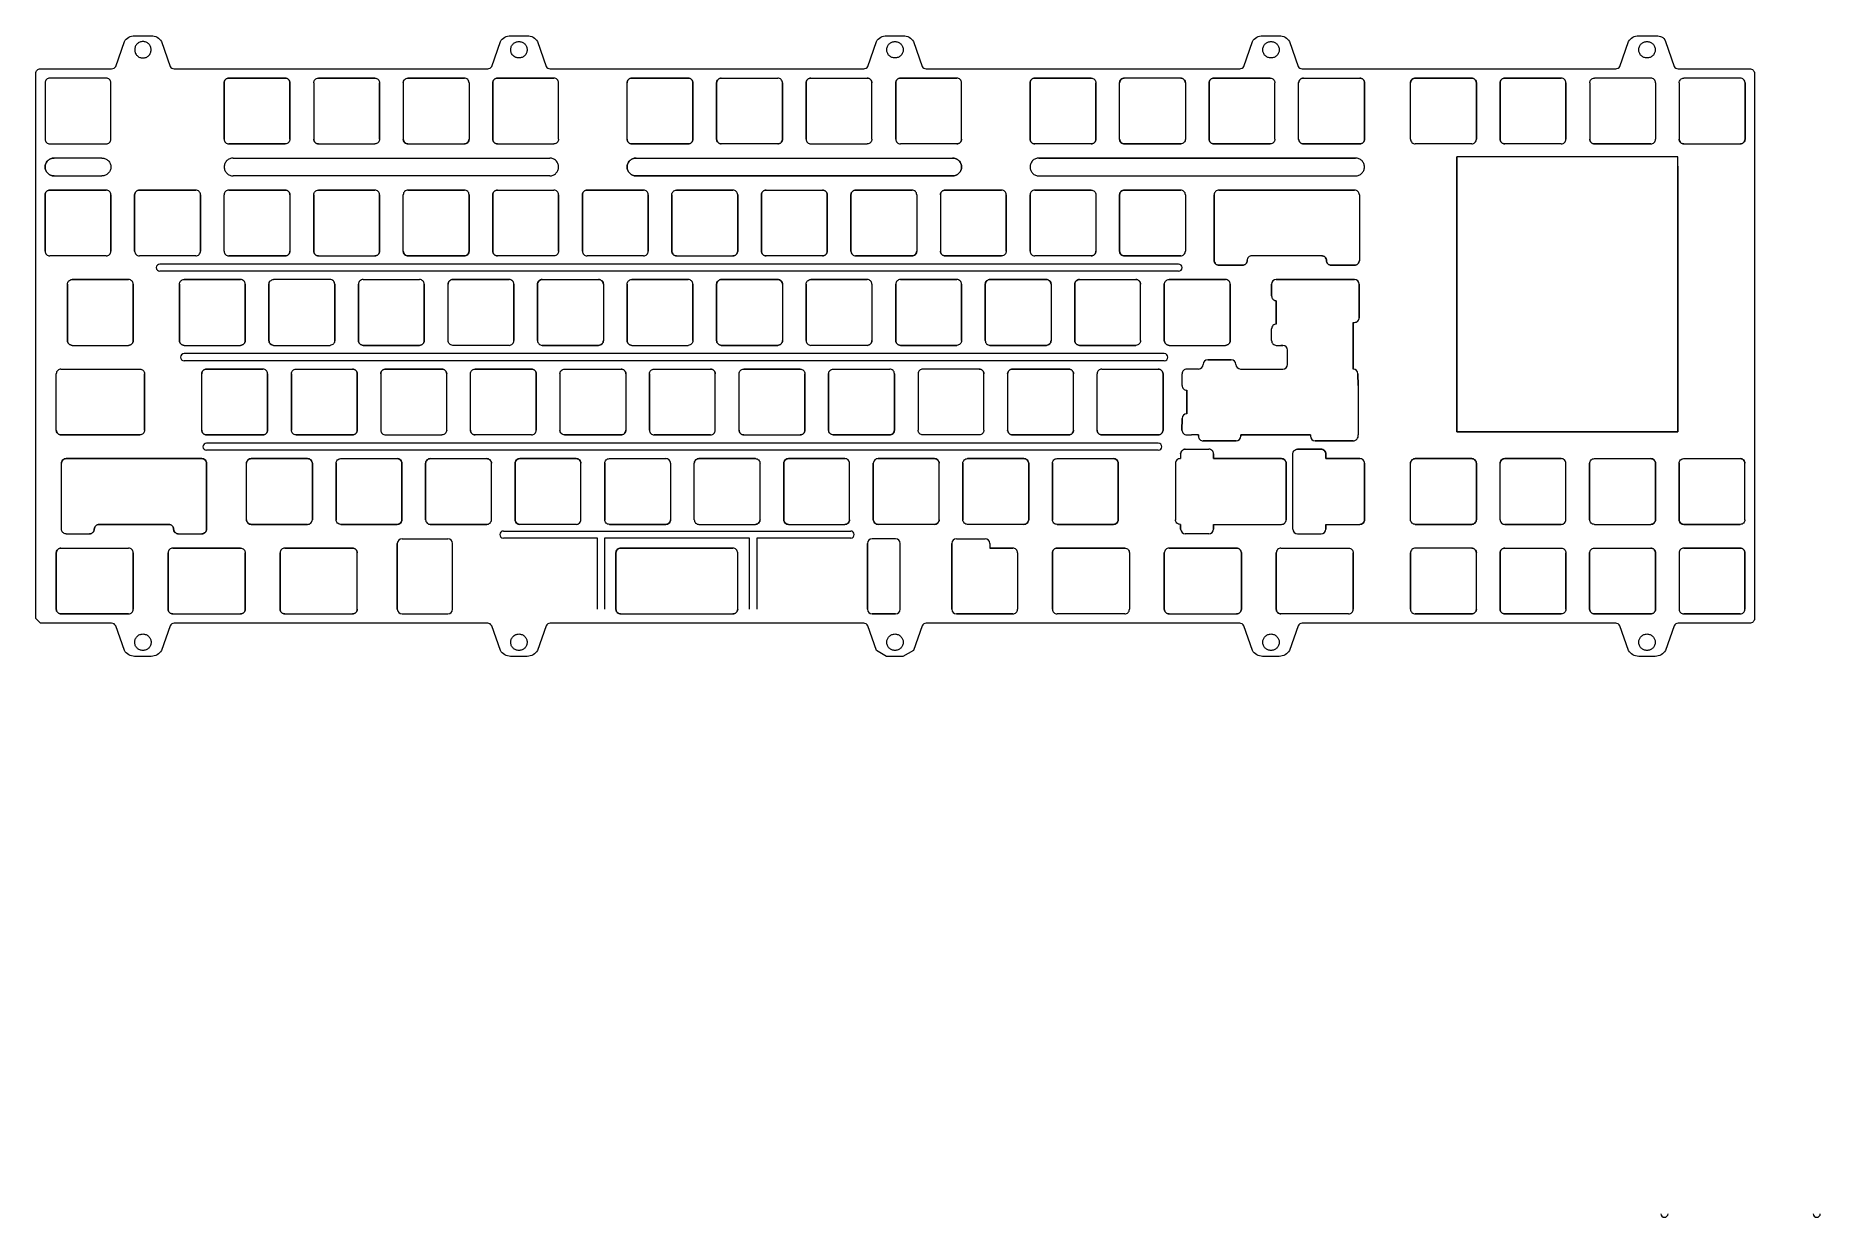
# Model space of a CAD drawing. Header units: millimetres. Extents: x 86 to 465, y -73 to 179.
import ezdxf

# ---------------------------------------------------------------- set-up
doc = ezdxf.new("R2010")
doc.units = ezdxf.units.MM
doc.layers.add('10', color=7, linetype='Continuous', true_color=0xffffff)

msp = doc.modelspace()

# ---------------------------------------------------------------- linework, layer by layer
at = {"lineweight": 18}
for points in [[(328.9, 129.95), (112.15, 129.95)], [(328.9, 128.45), (112.15, 128.45)], [(325.86, 110.9), (117.31, 110.9)], [(325.86, 109.4), (117.31, 109.4)], [(324.58, 91.85), (122.08, 91.85)], [(324.58, 90.35), (122.08, 90.35)]]:
    msp.add_lwpolyline(points, dxfattribs=at)
at = {"lineweight": 18, "elevation": -0.68}
for points in [[(185.24, 73.16), (259.14, 73.16)], [(205.24, 56.52), (205.24, 71.66), (185.24, 71.66)], [(237.64, 56.52), (237.64, 71.66), (206.74, 71.66), (206.74, 56.52)], [(259.14, 71.66), (239.14, 71.66), (239.14, 56.52)]]:
    msp.add_lwpolyline(points, dxfattribs=at)
at = {"lineweight": 18}
for centre, start, end in [((112.15, 129.2), 90, 270), ((328.9, 129.2), 270, 90), ((117.31, 110.15), 90, 270), ((325.86, 110.15), 270, 90), ((122.08, 91.1), 90, 270), ((324.58, 91.1), 270, 90), ((185.24, 72.41, -0.68), 90, 270), ((259.14, 72.41, -0.68), 270, 90), ((432.27, -72.12, -0.68), 180, 0), ((464.67, -72.12, -0.68), 180, 0)]:
    msp.add_arc(centre, 0.75, start, end, dxfattribs=at)
at = {"layer": '10', "color": 252, "linetype": 'Continuous', "lineweight": 13}
for p, q in [((106.78, 178.56), (110.31, 178.56)), ((106.78, 178.56), (110.31, 178.56)), ((186.78, 178.56), (190.31, 178.56)), ((186.78, 178.56), (190.31, 178.56)), ((266.78, 178.56), (270.31, 178.56)), ((266.78, 178.56), (270.31, 178.56)), ((346.78, 178.56), (350.31, 178.56)), ((346.78, 178.56), (350.31, 178.56)), ((426.78, 178.56), (430.53, 178.56)), ((426.78, 178.56), (430.53, 178.56)), ((102.76, 172.03), (104.61, 177.31)), ((102.76, 172.03), (104.61, 177.31)), ((112.48, 177.31), (114.32, 172.03)), ((112.48, 177.31), (114.32, 172.03)), ((182.76, 172.03), (184.61, 177.31)), ((182.76, 172.03), (184.61, 177.31)), ((192.48, 177.31), (194.32, 172.03)), ((192.48, 177.31), (194.32, 172.03)), ((262.76, 172.03), (264.61, 177.31)), ((262.76, 172.03), (264.61, 177.31)), ((272.48, 177.31), (274.32, 172.03)), ((272.48, 177.31), (274.32, 172.03)), ((342.76, 172.03), (344.61, 177.31)), ((342.76, 172.03), (344.61, 177.31)), ((352.48, 177.31), (354.32, 172.03)), ((352.48, 177.31), (354.32, 172.03)), ((422.76, 172.03), (424.61, 177.31)), ((422.76, 172.03), (424.61, 177.31)), ((432.48, 177.31), (434.32, 172.03)), ((432.48, 177.31), (434.32, 172.03)), ((86.74, 171.53), (101.9, 171.53)), ((86.74, 171.53), (101.9, 171.53)), ((115.19, 171.53), (181.9, 171.53)), ((115.19, 171.53), (181.9, 171.53)), ((195.19, 171.53), (261.9, 171.53)), ((195.19, 171.53), (261.9, 171.53)), ((275.19, 171.53), (341.9, 171.53)), ((275.19, 171.53), (341.9, 171.53)), ((355.19, 171.53), (421.9, 171.53)), ((355.19, 171.53), (421.9, 171.53)), ((435.19, 171.53), (450.41, 171.53)), ((435.19, 171.53), (450.41, 171.53)), ((85.75, 54.52), (85.74, 170.53)), ((85.75, 54.52), (85.74, 170.53)), ((87.74, 168.53), (87.74, 156.53)), ((87.74, 168.53), (87.74, 156.53)), ((100.74, 169.53), (88.74, 169.53)), ((100.74, 169.53), (88.74, 169.53)), ((101.74, 156.53), (101.74, 168.53)), ((101.74, 156.53), (101.74, 168.53)), ((125.84, 168.53), (125.84, 156.53)), ((125.84, 156.53), (125.84, 168.53)), ((138.84, 169.53), (126.84, 169.53)), ((126.84, 169.53), (138.84, 169.53)), ((139.84, 156.53), (139.84, 168.53)), ((139.84, 168.53), (139.84, 156.53)), ((144.89, 168.53), (144.89, 156.53)), ((144.89, 168.53), (144.89, 156.53)), ((157.89, 169.53), (145.89, 169.53)), ((145.89, 169.53), (157.89, 169.53)), ((158.89, 168.53), (158.89, 156.53)), ((158.89, 156.53), (158.89, 168.53)), ((163.94, 168.53), (163.94, 156.53)), ((163.94, 168.53), (163.94, 156.53)), ((176.94, 169.53), (164.94, 169.53)), ((164.94, 169.53), (176.94, 169.53)), ((177.94, 168.53), (177.94, 156.53)), ((177.94, 168.53), (177.94, 156.53)), ((182.99, 168.53), (182.99, 156.53)), ((182.99, 156.53), (182.99, 168.53)), ((183.99, 169.53), (195.99, 169.53)), ((195.99, 169.53), (183.99, 169.53)), ((196.99, 156.53), (196.99, 168.53)), ((196.99, 156.53), (196.99, 168.53)), ((211.56, 156.53), (211.56, 168.53)), ((211.56, 156.53), (211.56, 168.53)), ((224.56, 169.53), (212.56, 169.53)), ((212.56, 169.53), (224.56, 169.53)), ((225.56, 156.53), (225.56, 168.53)), ((225.56, 168.53), (225.56, 156.53)), ((230.61, 168.53), (230.61, 156.53)), ((230.61, 156.53), (230.61, 168.53)), ((231.61, 169.53), (243.61, 169.53)), ((231.61, 169.53), (243.61, 169.53)), ((244.61, 168.53), (244.61, 156.53)), ((244.61, 156.53), (244.61, 168.53)), ((249.66, 156.53), (249.66, 168.53)), ((249.66, 168.53), (249.66, 156.53)), ((250.66, 169.53), (262.66, 169.53)), ((250.66, 169.53), (262.66, 169.53)), ((263.66, 156.53), (263.66, 168.53)), ((263.66, 156.53), (263.66, 168.53)), ((268.71, 156.53), (268.71, 168.53)), ((268.71, 168.53), (268.71, 156.53)), ((281.71, 169.53), (269.71, 169.53)), ((269.71, 169.53), (281.71, 169.53)), ((282.71, 156.53), (282.71, 168.53)), ((282.71, 156.53), (282.71, 168.53)), ((297.29, 168.53), (297.29, 156.53)), ((297.29, 156.53), (297.29, 168.53)), ((298.29, 169.53), (310.29, 169.53)), ((310.29, 169.53), (298.29, 169.53)), ((311.29, 168.53), (311.29, 156.53)), ((311.29, 156.53), (311.29, 168.53)), ((316.34, 156.53), (316.34, 168.53)), ((316.34, 156.53), (316.34, 168.53)), ((329.34, 169.53), (317.34, 169.53)), ((329.34, 169.53), (317.34, 169.53)), ((330.34, 168.53), (330.34, 156.53)), ((330.34, 168.53), (330.34, 156.53)), ((335.4, 156.53), (335.4, 168.53)), ((335.4, 168.53), (335.4, 156.53)), ((348.4, 169.53), (336.4, 169.53)), ((336.4, 169.53), (348.4, 169.53)), ((349.4, 156.53), (349.4, 168.53)), ((349.4, 156.53), (349.4, 168.53)), ((354.44, 156.53), (354.44, 168.53)), ((354.44, 156.53), (354.44, 168.53)), ((355.44, 169.53), (367.44, 169.53)), ((355.44, 169.53), (367.44, 169.53)), ((368.44, 168.53), (368.44, 156.53)), ((368.44, 156.53), (368.44, 168.53)), ((378.25, 156.53), (378.25, 168.53)), ((378.25, 156.53), (378.25, 168.53)), ((379.25, 169.53), (391.25, 169.53)), ((391.25, 169.53), (379.25, 169.53)), ((392.25, 168.53), (392.25, 156.53)), ((392.25, 156.53), (392.25, 168.53)), ((397.3, 168.53), (397.3, 156.53)), ((397.3, 156.53), (397.3, 168.53)), ((398.3, 169.53), (410.3, 169.53)), ((410.3, 169.53), (398.3, 169.53)), ((411.3, 168.53), (411.3, 156.53)), ((411.3, 156.53), (411.3, 168.53)), ((416.36, 168.53), (416.36, 156.53)), ((416.36, 168.53), (416.36, 156.53)), ((429.36, 169.53), (417.36, 169.53)), ((429.36, 169.53), (417.36, 169.53)), ((430.36, 168.53), (430.36, 156.53)), ((430.36, 168.53), (430.36, 156.53)), ((435.41, 168.53), (435.41, 156.53)), ((435.41, 168.53), (435.41, 156.53)), ((448.41, 169.53), (436.41, 169.53)), ((448.41, 169.53), (436.41, 169.53)), ((449.41, 156.53), (449.41, 168.53)), ((449.41, 168.53), (449.41, 156.53)), ((451.41, 170.53), (451.41, 54.52)), ((451.41, 170.53), (451.41, 54.52)), ((88.74, 155.53), (100.74, 155.53)), ((88.74, 155.53), (100.74, 155.53)), ((99.84, 152.53), (89.64, 152.53)), ((99.84, 152.53), (89.64, 152.53)), ((138.84, 155.53), (126.84, 155.53)), ((126.84, 155.53), (138.84, 155.53)), ((127.74, 152.53), (195.09, 152.53)), ((127.74, 152.53), (195.09, 152.53)), ((145.89, 155.53), (157.89, 155.53)), ((145.89, 155.53), (157.89, 155.53)), ((164.94, 155.53), (176.94, 155.53)), ((164.94, 155.53), (176.94, 155.53)), ((183.99, 155.53), (195.99, 155.53)), ((183.99, 155.53), (195.99, 155.53)), ((212.56, 155.53), (224.56, 155.53)), ((224.56, 155.53), (212.56, 155.53)), ((213.46, 152.53), (280.81, 152.53)), ((213.46, 152.53), (280.81, 152.53)), ((243.61, 155.53), (231.61, 155.53)), ((243.61, 155.53), (231.61, 155.53)), ((250.66, 155.53), (262.66, 155.53)), ((250.66, 155.53), (262.66, 155.53)), ((281.71, 155.53), (269.71, 155.53)), ((281.71, 155.53), (269.71, 155.53)), ((310.29, 155.53), (298.29, 155.53)), ((310.29, 155.53), (298.29, 155.53)), ((366.54, 152.53), (299.19, 152.53)), ((299.19, 152.53), (366.54, 152.53)), ((317.34, 155.53), (329.34, 155.53)), ((329.34, 155.53), (317.34, 155.53)), ((348.4, 155.53), (336.4, 155.53)), ((336.4, 155.53), (348.4, 155.53)), ((367.44, 155.53), (355.44, 155.53)), ((355.44, 155.53), (367.44, 155.53)), ((391.25, 155.53), (379.25, 155.53)), ((391.25, 155.53), (379.25, 155.53)), ((435.08, 152.77), (388.08, 152.77)), ((388.08, 152.77), (388.08, 94.27)), ((388.08, 94.27), (388.08, 152.77)), ((410.3, 155.53), (398.3, 155.53)), ((410.3, 155.53), (398.3, 155.53)), ((429.36, 155.53), (417.36, 155.53)), ((417.36, 155.53), (429.36, 155.53)), ((435.08, 94.27), (435.08, 152.77)), ((436.41, 155.53), (448.41, 155.53)), ((436.41, 155.53), (448.41, 155.53)), ((89.64, 148.73), (99.84, 148.73)), ((89.64, 148.73), (99.84, 148.73)), ((195.09, 148.73), (127.74, 148.73)), ((195.09, 148.73), (127.74, 148.73)), ((280.81, 148.73), (213.46, 148.73)), ((213.46, 148.73), (280.81, 148.73)), ((299.19, 148.73), (366.54, 148.73)), ((299.19, 148.73), (366.54, 148.73)), ((435.08, 150.77), (435.08, 94.27)), ((87.74, 144.72), (87.74, 132.72)), ((87.74, 132.72), (87.74, 144.72)), ((100.74, 145.72), (88.74, 145.72)), ((88.74, 145.72), (100.74, 145.72)), ((101.74, 144.72), (101.74, 132.72)), ((101.74, 132.72), (101.74, 144.72)), ((106.79, 144.72), (106.79, 132.72)), ((106.79, 132.72), (106.79, 144.72)), ((107.79, 145.72), (119.79, 145.72)), ((119.79, 145.72), (107.79, 145.72)), ((120.79, 144.72), (120.79, 132.72)), ((120.79, 132.72), (120.79, 144.72)), ((125.84, 132.72), (125.84, 144.72)), ((125.84, 132.72), (125.84, 144.72)), ((126.84, 145.72), (138.84, 145.72)), ((138.84, 145.72), (126.84, 145.72)), ((139.84, 144.72), (139.84, 132.72)), ((139.84, 144.72), (139.84, 132.72)), ((144.89, 144.72), (144.89, 132.72)), ((144.89, 132.72), (144.89, 144.72)), ((145.89, 145.72), (157.89, 145.72)), ((157.89, 145.72), (145.89, 145.72)), ((158.89, 144.72), (158.89, 132.72)), ((158.89, 132.72), (158.89, 144.72)), ((163.94, 132.72), (163.94, 144.72)), ((163.94, 132.72), (163.94, 144.72)), ((164.94, 145.72), (176.94, 145.72)), ((176.94, 145.72), (164.94, 145.72)), ((177.94, 144.72), (177.94, 132.72)), ((177.94, 132.72), (177.94, 144.72)), ((182.99, 144.72), (182.99, 132.72)), ((182.99, 132.72), (182.99, 144.72)), ((183.99, 145.72), (195.99, 145.72)), ((183.99, 145.72), (195.99, 145.72)), ((196.99, 132.72), (196.99, 144.72)), ((196.99, 144.72), (196.99, 132.72)), ((202.04, 132.72), (202.04, 144.72)), ((202.04, 144.72), (202.04, 132.72)), ((203.04, 145.72), (215.04, 145.72)), ((215.04, 145.72), (203.04, 145.72)), ((216.04, 132.72), (216.04, 144.72)), ((216.04, 144.72), (216.04, 132.72)), ((221.09, 144.72), (221.09, 132.72)), ((221.09, 132.72), (221.09, 144.72)), ((234.09, 145.72), (222.09, 145.72)), ((222.09, 145.72), (234.09, 145.72)), ((235.09, 144.72), (235.09, 132.72)), ((235.09, 132.72), (235.09, 144.72)), ((240.14, 144.72), (240.14, 132.72)), ((240.14, 132.72), (240.14, 144.72)), ((241.14, 145.72), (253.14, 145.72)), ((241.14, 145.72), (253.14, 145.72)), ((254.14, 132.72), (254.14, 144.72)), ((254.14, 144.72), (254.14, 132.72)), ((259.19, 144.72), (259.19, 132.72)), ((259.19, 132.72), (259.19, 144.72)), ((260.19, 145.72), (272.19, 145.72)), ((272.19, 145.72), (260.19, 145.72)), ((273.19, 144.72), (273.19, 132.72)), ((273.19, 144.72), (273.19, 132.72)), ((278.24, 144.72), (278.24, 132.72)), ((278.24, 144.72), (278.24, 132.72)), ((291.24, 145.72), (279.24, 145.72)), ((279.24, 145.72), (291.24, 145.72)), ((292.24, 144.72), (292.24, 132.72)), ((292.24, 132.72), (292.24, 144.72)), ((297.29, 144.72), (297.29, 132.72)), ((297.29, 132.72), (297.29, 144.72)), ((310.29, 145.72), (298.29, 145.72)), ((298.29, 145.72), (310.29, 145.72)), ((311.29, 144.72), (311.29, 132.72)), ((311.29, 144.72), (311.29, 132.72)), ((316.34, 144.72), (316.34, 132.72)), ((316.34, 132.72), (316.34, 144.72)), ((317.34, 145.72), (329.34, 145.72)), ((329.34, 145.72), (317.34, 145.72)), ((330.34, 144.72), (330.34, 132.72)), ((330.34, 144.72), (330.34, 132.72)), ((336.48, 130.72), (336.48, 144.72)), ((336.48, 144.72), (336.48, 130.72)), ((337.48, 145.72), (366.35, 145.72)), ((366.35, 145.72), (337.48, 145.72)), ((367.35, 144.72), (367.35, 130.72)), ((367.35, 144.72), (367.35, 130.72)), ((100.74, 131.72), (88.74, 131.72)), ((100.74, 131.72), (88.74, 131.72)), ((119.79, 131.72), (107.79, 131.72)), ((119.79, 131.72), (107.79, 131.72)), ((126.84, 131.72), (138.84, 131.72)), ((138.84, 131.72), (126.84, 131.72)), ((145.89, 131.72), (157.89, 131.72)), ((145.89, 131.72), (157.89, 131.72)), ((164.94, 131.72), (176.94, 131.72)), ((176.94, 131.72), (164.94, 131.72)), ((195.99, 131.72), (183.99, 131.72)), ((195.99, 131.72), (183.99, 131.72)), ((215.04, 131.72), (203.04, 131.72)), ((215.04, 131.72), (203.04, 131.72)), ((222.09, 131.72), (234.09, 131.72)), ((222.09, 131.72), (234.09, 131.72)), ((253.14, 131.72), (241.14, 131.72)), ((253.14, 131.72), (241.14, 131.72)), ((272.19, 131.72), (260.19, 131.72)), ((260.19, 131.72), (272.19, 131.72)), ((279.24, 131.72), (291.24, 131.72)), ((291.24, 131.72), (279.24, 131.72)), ((310.29, 131.72), (298.29, 131.72)), ((310.29, 131.72), (298.29, 131.72)), ((317.34, 131.72), (329.34, 131.72)), ((329.34, 131.72), (317.34, 131.72)), ((337.48, 129.72), (342.48, 129.72)), ((342.48, 129.72), (337.48, 129.72)), ((359.35, 131.72), (344.48, 131.72)), ((359.35, 131.72), (344.48, 131.72)), ((361.35, 129.72), (366.35, 129.72)), ((366.35, 129.72), (361.35, 129.72)), ((92.5, 125.67), (92.5, 113.67)), ((92.5, 113.67), (92.5, 125.67)), ((105.5, 126.67), (93.5, 126.67)), ((93.5, 126.67), (105.5, 126.67)), ((106.5, 125.67), (106.5, 113.67)), ((106.5, 113.67), (106.5, 125.67)), ((116.31, 125.67), (116.31, 113.67)), ((116.31, 113.67), (116.31, 125.67)), ((117.31, 126.67), (129.31, 126.67)), ((129.31, 126.67), (117.31, 126.67)), ((130.31, 125.67), (130.31, 113.67)), ((130.31, 113.67), (130.31, 125.67)), ((135.36, 125.67), (135.36, 113.67)), ((135.36, 113.67), (135.36, 125.67)), ((148.36, 126.67), (136.36, 126.67)), ((148.36, 126.67), (136.36, 126.67)), ((149.36, 125.67), (149.36, 113.67)), ((149.36, 113.67), (149.36, 125.67)), ((154.41, 113.67), (154.41, 125.67)), ((154.41, 125.67), (154.41, 113.67)), ((155.41, 126.67), (167.41, 126.67)), ((155.41, 126.67), (167.41, 126.67)), ((168.41, 125.67), (168.41, 113.67)), ((168.41, 113.67), (168.41, 125.67)), ((173.46, 113.67), (173.46, 125.67)), ((173.46, 113.67), (173.46, 125.67)), ((174.46, 126.67), (186.46, 126.67)), ((186.46, 126.67), (174.46, 126.67)), ((187.46, 113.67), (187.46, 125.67)), ((187.46, 125.67), (187.46, 113.67)), ((192.51, 125.67), (192.51, 113.67)), ((192.51, 113.67), (192.51, 125.67)), ((193.51, 126.67), (205.51, 126.67)), ((193.51, 126.67), (205.51, 126.67)), ((206.51, 125.67), (206.51, 113.67)), ((206.51, 125.67), (206.51, 113.67)), ((211.56, 125.67), (211.56, 113.67)), ((211.56, 113.67), (211.56, 125.67)), ((212.56, 126.67), (224.56, 126.67)), ((224.56, 126.67), (212.56, 126.67)), ((225.56, 125.67), (225.56, 113.67)), ((225.56, 113.67), (225.56, 125.67)), ((230.61, 125.67), (230.61, 113.67)), ((230.61, 113.67), (230.61, 125.67)), ((231.61, 126.67), (243.61, 126.67)), ((243.61, 126.67), (231.61, 126.67)), ((244.61, 125.67), (244.61, 113.67)), ((244.61, 125.67), (244.61, 113.67)), ((249.66, 125.67), (249.66, 113.67)), ((249.66, 113.67), (249.66, 125.67)), ((250.66, 126.67), (262.66, 126.67)), ((262.66, 126.67), (250.66, 126.67)), ((263.66, 125.67), (263.66, 113.67)), ((263.66, 125.67), (263.66, 113.67)), ((268.71, 113.67), (268.71, 125.67)), ((268.71, 125.67), (268.71, 113.67)), ((269.71, 126.67), (281.71, 126.67)), ((281.71, 126.67), (269.71, 126.67)), ((282.71, 125.67), (282.71, 113.67)), ((282.71, 113.67), (282.71, 125.67)), ((287.76, 125.67), (287.76, 113.67)), ((287.76, 113.67), (287.76, 125.67)), ((300.76, 126.67), (288.76, 126.67)), ((288.76, 126.67), (300.76, 126.67)), ((301.76, 125.67), (301.76, 113.67)), ((301.76, 125.67), (301.76, 113.67)), ((306.81, 125.67), (306.81, 113.67)), ((306.81, 113.67), (306.81, 125.67)), ((307.81, 126.67), (319.81, 126.67)), ((307.81, 126.67), (319.81, 126.67)), ((320.81, 113.67), (320.81, 125.67)), ((320.81, 113.67), (320.81, 125.67)), ((325.86, 113.67), (325.86, 125.67)), ((325.86, 125.67), (325.86, 113.67)), ((326.86, 126.67), (338.86, 126.67)), ((338.86, 126.67), (326.86, 126.67)), ((339.86, 125.67), (339.86, 113.67)), ((339.86, 113.67), (339.86, 125.67)), ((348.68, 125.67), (348.68, 123.17)), ((348.68, 123.17), (348.68, 125.67)), ((349.68, 126.67), (356.83, 126.67)), ((356.83, 126.67), (349.68, 126.67)), ((362.68, 126.67), (356.83, 126.67)), ((356.83, 126.67), (362.68, 126.67)), ((362.72, 126.67), (366.32, 126.67)), ((366.32, 126.67), (362.72, 126.67)), ((367.32, 118.55), (367.32, 125.67)), ((367.32, 125.67), (367.32, 118.55)), ((349.68, 117.17), (349.68, 122.17)), ((349.68, 122.17), (349.68, 117.17)), ((348.68, 113.67), (348.68, 116.17)), ((348.68, 113.67), (348.68, 116.17)), ((366.06, 117.55), (366.32, 117.55)), ((366.06, 117.55), (366.06, 107.62)), ((366.06, 107.62), (366.06, 117.55)), ((366.06, 117.55), (366.32, 117.55)), ((93.5, 112.67), (105.5, 112.67)), ((93.5, 112.67), (105.5, 112.67)), ((117.31, 112.67), (129.31, 112.67)), ((117.31, 112.67), (129.31, 112.67)), ((136.36, 112.67), (148.36, 112.67)), ((136.36, 112.67), (148.36, 112.67)), ((155.41, 112.67), (167.41, 112.67)), ((167.41, 112.67), (155.41, 112.67)), ((186.46, 112.67), (174.46, 112.67)), ((186.46, 112.67), (174.46, 112.67)), ((205.51, 112.67), (193.51, 112.67)), ((193.51, 112.67), (205.51, 112.67)), ((212.56, 112.67), (224.56, 112.67)), ((212.56, 112.67), (224.56, 112.67)), ((231.61, 112.67), (243.61, 112.67)), ((243.61, 112.67), (231.61, 112.67)), ((262.66, 112.67), (250.66, 112.67)), ((262.66, 112.67), (250.66, 112.67)), ((269.71, 112.67), (281.71, 112.67)), ((281.71, 112.67), (269.71, 112.67)), ((288.76, 112.67), (300.76, 112.67)), ((300.76, 112.67), (288.76, 112.67)), ((319.81, 112.67), (307.81, 112.67)), ((307.81, 112.67), (319.81, 112.67)), ((326.86, 112.67), (338.86, 112.67)), ((326.86, 112.67), (338.86, 112.67)), ((349.68, 112.67), (350.63, 112.67)), ((349.68, 112.67), (350.63, 112.67)), ((351.1, 112.67), (350.68, 112.67)), ((350.68, 112.67), (351.1, 112.67)), ((352.06, 108.62), (352.06, 111.67)), ((352.06, 108.62), (352.06, 111.67)), ((90.12, 94.62), (90.12, 106.62)), ((90.12, 94.62), (90.12, 106.62)), ((91.12, 107.62), (107.89, 107.62)), ((91.12, 107.62), (107.89, 107.62)), ((108.89, 94.62), (108.89, 106.62)), ((108.89, 106.62), (108.89, 94.62)), ((121.08, 94.62), (121.08, 106.62)), ((121.08, 94.62), (121.08, 106.62)), ((122.08, 107.62), (134.08, 107.62)), ((134.08, 107.62), (122.08, 107.62)), ((135.08, 94.62), (135.08, 106.62)), ((135.08, 106.62), (135.08, 94.62)), ((140.13, 106.62), (140.13, 94.62)), ((140.13, 94.62), (140.13, 106.62)), ((141.13, 107.62), (153.13, 107.62)), ((141.13, 107.62), (153.13, 107.62)), ((154.13, 106.62), (154.13, 94.62)), ((154.13, 94.62), (154.13, 106.62)), ((159.18, 106.62), (159.18, 94.62)), ((159.18, 106.62), (159.18, 94.62)), ((160.18, 107.62), (172.18, 107.62)), ((172.18, 107.62), (160.18, 107.62)), ((173.18, 94.62), (173.18, 106.62)), ((173.18, 94.62), (173.18, 106.62)), ((178.23, 94.62), (178.23, 106.62)), ((178.23, 94.62), (178.23, 106.62)), ((191.23, 107.62), (179.23, 107.62)), ((179.23, 107.62), (191.23, 107.62)), ((192.23, 106.62), (192.23, 94.62)), ((192.23, 94.62), (192.23, 106.62)), ((197.28, 106.62), (197.28, 94.62)), ((197.28, 106.62), (197.28, 94.62)), ((198.28, 107.62), (210.28, 107.62)), ((198.28, 107.62), (210.28, 107.62)), ((211.28, 106.62), (211.28, 94.62)), ((211.28, 106.62), (211.28, 94.62)), ((216.33, 106.62), (216.33, 94.62)), ((216.33, 94.62), (216.33, 106.62)), ((217.33, 107.62), (229.33, 107.62)), ((217.33, 107.62), (229.33, 107.62)), ((230.33, 94.62), (230.33, 106.62)), ((230.33, 94.62), (230.33, 106.62)), ((235.38, 94.62), (235.38, 106.62)), ((235.38, 94.62), (235.38, 106.62)), ((236.38, 107.62), (248.38, 107.62)), ((248.38, 107.62), (236.38, 107.62)), ((249.38, 106.62), (249.38, 94.62)), ((249.38, 94.62), (249.38, 106.62)), ((254.43, 94.62), (254.43, 106.62)), ((254.43, 106.62), (254.43, 94.62)), ((255.43, 107.62), (267.43, 107.62)), ((255.43, 107.62), (267.43, 107.62)), ((268.43, 106.62), (268.43, 94.62)), ((268.43, 94.62), (268.43, 106.62)), ((273.48, 106.62), (273.48, 94.62)), ((273.48, 106.62), (273.48, 94.62)), ((286.48, 107.62), (274.48, 107.62)), ((286.48, 107.62), (274.48, 107.62)), ((287.48, 94.62), (287.48, 106.62)), ((287.48, 94.62), (287.48, 106.62)), ((292.53, 106.62), (292.53, 94.62)), ((292.53, 106.62), (292.53, 94.62)), ((305.53, 107.62), (293.53, 107.62)), ((293.53, 107.62), (305.53, 107.62)), ((306.53, 94.62), (306.53, 106.62)), ((306.53, 94.62), (306.53, 106.62)), ((311.58, 94.62), (311.58, 106.62)), ((311.58, 94.62), (311.58, 106.62)), ((312.58, 107.62), (324.58, 107.62)), ((312.58, 107.62), (324.58, 107.62)), ((325.58, 106.62), (325.58, 94.62)), ((325.58, 94.62), (325.58, 106.62)), ((329.63, 104.12), (329.63, 106.62)), ((329.63, 104.12), (329.63, 106.62)), ((333.16, 107.62), (330.63, 107.62)), ((333.16, 107.62), (330.63, 107.62)), ((335.1, 109.62), (340.1, 109.62)), ((340.1, 109.62), (335.1, 109.62)), ((342.05, 107.62), (351.06, 107.62)), ((342.05, 107.62), (351.06, 107.62)), ((367.1, 104.09), (367.06, 106.62)), ((367.06, 106.62), (367.1, 104.09)), ((330.63, 98.12), (330.63, 103.12)), ((330.63, 103.12), (330.63, 98.12)), ((367.1, 104.09), (367.1, 93.62)), ((367.1, 104.09), (367.1, 93.62)), ((329.63, 97.12), (329.62, 94.62)), ((329.62, 94.62), (329.63, 97.12)), ((107.89, 93.62), (91.12, 93.62)), ((91.12, 93.62), (107.89, 93.62)), ((122.08, 93.62), (134.08, 93.62)), ((134.08, 93.62), (122.08, 93.62)), ((141.13, 93.62), (153.13, 93.62)), ((153.13, 93.62), (141.13, 93.62)), ((160.18, 93.62), (172.18, 93.62)), ((160.18, 93.62), (172.18, 93.62)), ((191.23, 93.62), (179.23, 93.62)), ((191.23, 93.62), (179.23, 93.62)), ((210.28, 93.62), (198.28, 93.62)), ((198.28, 93.62), (210.28, 93.62)), ((217.33, 93.62), (229.33, 93.62)), ((229.33, 93.62), (217.33, 93.62)), ((236.38, 93.62), (248.38, 93.62)), ((236.38, 93.62), (248.38, 93.62)), ((255.43, 93.62), (267.43, 93.62)), ((267.43, 93.62), (255.43, 93.62)), ((286.48, 93.62), (274.48, 93.62)), ((286.48, 93.62), (274.48, 93.62)), ((293.53, 93.62), (305.53, 93.62)), ((305.53, 93.62), (293.53, 93.62)), ((324.58, 93.62), (312.58, 93.62)), ((312.58, 93.62), (324.58, 93.62)), ((330.62, 93.62), (331.57, 93.62)), ((330.62, 93.62), (331.57, 93.62)), ((333.12, 93.62), (331.63, 93.62)), ((333.12, 93.62), (331.63, 93.62)), ((333.12, 93.36), (333.12, 93.62)), ((333.12, 93.62), (333.12, 93.36)), ((341.12, 92.36), (334.12, 92.36)), ((334.12, 92.36), (341.12, 92.36)), ((342.12, 93.62), (342.12, 93.36)), ((342.12, 93.62), (356.94, 93.62)), ((356.94, 93.62), (342.12, 93.62)), ((342.12, 93.36), (342.12, 93.62)), ((356.94, 93.62), (356.94, 93.36)), ((356.94, 93.62), (356.94, 93.36)), ((357.94, 92.36), (366.05, 92.36)), ((366.05, 92.36), (357.94, 92.36)), ((388.08, 94.27), (435.08, 94.27)), ((435.08, 94.27), (388.08, 94.27)), ((91.21, 73.57), (91.21, 87.57)), ((91.21, 73.57), (91.21, 87.57)), ((121.08, 88.57), (92.21, 88.57)), ((92.21, 88.57), (121.08, 88.57)), ((122.08, 73.57), (122.08, 87.57)), ((122.08, 87.57), (122.08, 73.57)), ((130.6, 75.57), (130.6, 87.57)), ((130.6, 75.57), (130.6, 87.57)), ((143.6, 88.57), (131.6, 88.57)), ((131.6, 88.57), (143.6, 88.57)), ((144.6, 87.57), (144.6, 75.57)), ((144.6, 75.57), (144.6, 87.57)), ((149.65, 75.57), (149.65, 87.57)), ((149.65, 87.57), (149.65, 75.57)), ((150.65, 88.57), (162.65, 88.57)), ((150.65, 88.57), (162.65, 88.57)), ((163.65, 87.57), (163.65, 75.57)), ((163.65, 75.57), (163.65, 87.57)), ((168.7, 87.57), (168.7, 75.57)), ((168.7, 75.57), (168.7, 87.57)), ((169.7, 88.57), (181.7, 88.57)), ((169.7, 88.57), (181.7, 88.57)), ((182.7, 75.57), (182.7, 87.57)), ((182.7, 75.57), (182.7, 87.57)), ((187.75, 87.57), (187.75, 75.57)), ((187.75, 75.57), (187.75, 87.57)), ((188.75, 88.57), (200.75, 88.57)), ((200.75, 88.57), (188.75, 88.57)), ((201.75, 75.57), (201.75, 87.57)), ((201.75, 75.57), (201.75, 87.57)), ((206.8, 75.57), (206.8, 87.57)), ((206.8, 87.57), (206.8, 75.57)), ((207.8, 88.57), (219.8, 88.57)), ((207.8, 88.57), (219.8, 88.57)), ((220.8, 87.57), (220.8, 75.57)), ((220.8, 87.57), (220.8, 75.57)), ((225.85, 75.57), (225.85, 87.57)), ((225.85, 75.57), (225.85, 87.57)), ((226.85, 88.57), (238.85, 88.57)), ((238.85, 88.57), (226.85, 88.57)), ((239.85, 75.57), (239.85, 87.57)), ((239.85, 75.57), (239.85, 87.57)), ((244.9, 75.57), (244.9, 87.57)), ((244.9, 87.57), (244.9, 75.57)), ((245.9, 88.57), (257.9, 88.57)), ((257.9, 88.57), (245.9, 88.57)), ((258.9, 75.57), (258.9, 87.57)), ((258.9, 75.57), (258.9, 87.57)), ((263.95, 87.57), (263.95, 75.57)), ((263.95, 75.57), (263.95, 87.57)), ((264.95, 88.57), (276.95, 88.57)), ((276.95, 88.57), (264.95, 88.57)), ((277.95, 75.57), (277.95, 87.57)), ((277.95, 75.57), (277.95, 87.57)), ((283, 75.57), (283, 87.57)), ((283, 87.57), (283, 75.57)), ((296, 88.57), (284, 88.57)), ((284, 88.57), (296, 88.57)), ((297, 87.57), (297, 75.57)), ((297, 75.57), (297, 87.57)), ((302.05, 87.57), (302.05, 75.57)), ((302.05, 75.57), (302.05, 87.57)), ((303.05, 88.57), (315.05, 88.57)), ((303.05, 88.57), (315.05, 88.57)), ((316.05, 75.57), (316.05, 87.57)), ((316.05, 87.57), (316.05, 75.57)), ((328.25, 87.57), (328.25, 75.57)), ((328.25, 87.57), (328.25, 75.57)), ((329.25, 88.57), (329.33, 88.57)), ((329.33, 88.57), (329.25, 88.57)), ((329.33, 89.57), (329.33, 88.57)), ((329.33, 89.57), (329.33, 88.57)), ((330.33, 90.57), (335.33, 90.57)), ((330.33, 90.57), (335.33, 90.57)), ((336.33, 88.57), (336.33, 89.57)), ((336.33, 89.57), (336.33, 88.57)), ((350.77, 88.57), (336.33, 88.57)), ((336.33, 88.57), (350.77, 88.57)), ((351.77, 87.57), (351.77, 75.57)), ((351.77, 75.57), (351.77, 87.57)), ((353.21, 73.57), (353.21, 89.57)), ((353.21, 73.57), (353.21, 89.57)), ((359.21, 90.57), (354.21, 90.57)), ((354.21, 90.57), (359.21, 90.57)), ((360.21, 89.57), (360.21, 88.57)), ((360.21, 88.57), (360.21, 89.57)), ((367.45, 88.57), (360.21, 88.57)), ((360.21, 88.57), (367.45, 88.57)), ((368.44, 87.57), (368.44, 75.57)), ((368.44, 75.57), (368.44, 87.57)), ((378.25, 75.57), (378.25, 87.57)), ((378.25, 75.57), (378.25, 87.57)), ((391.25, 88.57), (379.25, 88.57)), ((379.25, 88.57), (391.25, 88.57)), ((392.25, 87.57), (392.25, 75.57)), ((392.25, 75.57), (392.25, 87.57)), ((397.3, 75.57), (397.3, 87.57)), ((397.3, 75.57), (397.3, 87.57)), ((398.3, 88.57), (410.3, 88.57)), ((410.3, 88.57), (398.3, 88.57)), ((411.3, 75.57), (411.3, 87.57)), ((411.3, 75.57), (411.3, 87.57)), ((416.35, 75.57), (416.35, 87.57)), ((416.35, 87.57), (416.35, 75.57)), ((417.35, 88.57), (429.35, 88.57)), ((417.35, 88.57), (429.35, 88.57)), ((430.35, 87.57), (430.35, 75.57)), ((430.35, 75.57), (430.35, 87.57)), ((435.4, 87.57), (435.4, 75.57)), ((435.4, 75.57), (435.4, 87.57)), ((436.4, 88.57), (448.4, 88.57)), ((436.4, 88.57), (448.4, 88.57)), ((449.4, 75.57), (449.4, 87.57)), ((449.4, 75.57), (449.4, 87.57)), ((92.21, 72.57), (97.21, 72.57)), ((92.21, 72.57), (97.21, 72.57)), ((99.21, 74.57), (114.08, 74.57)), ((114.08, 74.57), (99.21, 74.57)), ((116.08, 72.57), (121.08, 72.57)), ((116.08, 72.57), (121.08, 72.57)), ((131.6, 74.57), (143.6, 74.57)), ((143.6, 74.57), (131.6, 74.57)), ((150.65, 74.57), (162.65, 74.57)), ((162.65, 74.57), (150.65, 74.57)), ((181.7, 74.57), (169.7, 74.57)), ((169.7, 74.57), (181.7, 74.57)), ((200.75, 74.57), (188.75, 74.57)), ((200.75, 74.57), (188.75, 74.57)), ((207.8, 74.57), (219.8, 74.57)), ((219.8, 74.57), (207.8, 74.57)), ((226.85, 74.57), (238.85, 74.57)), ((226.85, 74.57), (238.85, 74.57)), ((245.9, 74.57), (257.9, 74.57)), ((245.9, 74.57), (257.9, 74.57)), ((276.95, 74.57), (264.95, 74.57)), ((276.95, 74.57), (264.95, 74.57)), ((296, 74.57), (284, 74.57)), ((296, 74.57), (284, 74.57)), ((303.05, 74.57), (315.05, 74.57)), ((315.05, 74.57), (303.05, 74.57)), ((329.33, 74.57), (329.25, 74.57)), ((329.33, 74.57), (329.25, 74.57)), ((329.33, 74.57), (329.33, 73.57)), ((329.33, 73.57), (329.33, 74.57)), ((335.33, 72.57), (330.33, 72.57)), ((335.33, 72.57), (330.33, 72.57)), ((336.33, 74.57), (350.77, 74.57)), ((336.33, 74.57), (336.33, 73.57)), ((336.33, 73.57), (336.33, 74.57)), ((336.33, 74.57), (350.77, 74.57)), ((354.21, 72.57), (359.21, 72.57)), ((354.21, 72.57), (359.21, 72.57)), ((360.21, 74.57), (367.44, 74.57)), ((360.21, 74.57), (360.21, 73.57)), ((360.21, 73.57), (360.21, 74.57)), ((360.21, 74.57), (367.44, 74.57)), ((391.25, 74.57), (379.25, 74.57)), ((379.25, 74.57), (391.25, 74.57)), ((398.3, 74.57), (410.3, 74.57)), ((410.3, 74.57), (398.3, 74.57)), ((417.35, 74.57), (429.35, 74.57)), ((417.35, 74.57), (429.35, 74.57)), ((448.4, 74.57), (436.4, 74.57)), ((436.4, 74.57), (448.4, 74.57)), ((90.12, 56.52), (90.12, 68.52)), ((90.12, 68.52), (90.12, 56.52)), ((91.12, 69.52), (105.5, 69.52)), ((91.12, 69.52), (105.5, 69.52)), ((106.5, 56.52), (106.5, 68.52)), ((106.5, 68.52), (106.5, 56.52)), ((113.93, 56.52), (113.93, 68.52)), ((113.93, 68.52), (113.93, 56.52)), ((129.31, 69.52), (114.93, 69.52)), ((114.93, 69.52), (129.31, 69.52)), ((130.31, 56.52), (130.31, 68.52)), ((130.31, 68.52), (130.31, 56.52)), ((137.75, 56.52), (137.75, 68.52)), ((137.75, 68.52), (137.75, 56.52)), ((138.75, 69.52), (153.13, 69.52)), ((153.13, 69.52), (138.75, 69.52)), ((154.13, 56.52), (154.13, 68.52)), ((154.13, 56.52), (154.13, 68.52)), ((162.68, 56.52), (162.68, 70.52)), ((162.68, 70.52), (162.68, 56.52)), ((163.68, 71.52), (173.44, 71.52)), ((163.68, 71.52), (173.44, 71.52)), ((174.44, 56.52), (174.44, 70.52)), ((174.44, 56.52), (174.44, 70.52)), ((209.19, 56.52), (209.19, 68.52)), ((209.19, 68.52), (209.19, 56.52)), ((210.19, 69.52), (234.09, 69.52)), ((234.09, 69.52), (210.19, 69.52)), ((235.09, 56.52), (235.09, 68.52)), ((235.09, 56.52), (235.09, 68.52)), ((262.69, 56.52), (262.69, 70.52)), ((262.69, 70.52), (262.69, 56.52)), ((268.69, 71.52), (263.69, 71.52)), ((268.69, 71.52), (263.69, 71.52)), ((269.69, 56.52), (269.69, 70.52)), ((269.69, 56.52), (269.69, 70.52)), ((280.62, 56.52), (280.62, 70.52)), ((280.62, 70.52), (280.62, 56.52)), ((281.62, 71.52), (287.74, 71.52)), ((281.62, 71.52), (287.74, 71.52)), ((288.74, 70.52), (288.74, 69.52)), ((288.74, 70.52), (288.74, 69.52)), ((293.62, 69.52), (288.74, 69.52)), ((288.74, 69.52), (293.62, 69.52)), ((294.62, 68.52), (294.62, 56.52)), ((294.62, 68.52), (294.62, 56.52)), ((302.05, 68.52), (302.05, 56.52)), ((302.05, 56.52), (302.05, 68.52)), ((317.43, 69.52), (303.05, 69.52)), ((303.05, 69.52), (317.43, 69.52)), ((318.43, 68.52), (318.43, 56.52)), ((318.43, 68.52), (318.43, 56.52)), ((325.86, 68.52), (325.86, 56.52)), ((325.86, 56.52), (325.86, 68.52)), ((341.25, 69.52), (326.86, 69.52)), ((326.86, 69.52), (341.25, 69.52)), ((342.25, 56.52), (342.25, 68.52)), ((342.25, 68.52), (342.25, 56.52)), ((349.68, 56.52), (349.68, 68.52)), ((349.68, 68.52), (349.68, 56.52)), ((350.68, 69.52), (365.06, 69.52)), ((350.68, 69.52), (365.06, 69.52)), ((366.06, 68.52), (366.06, 56.52)), ((366.06, 56.52), (366.06, 68.52)), ((378.25, 56.52), (378.25, 68.52)), ((378.25, 68.52), (378.25, 56.52)), ((391.25, 69.52), (379.25, 69.52)), ((391.25, 69.52), (379.25, 69.52)), ((392.25, 56.52), (392.25, 68.52)), ((392.25, 56.52), (392.25, 68.52)), ((397.3, 68.52), (397.3, 56.52)), ((397.3, 56.52), (397.3, 68.52)), ((398.3, 69.52), (410.3, 69.52)), ((398.3, 69.52), (410.3, 69.52)), ((411.3, 56.52), (411.3, 68.52)), ((411.3, 68.52), (411.3, 56.52)), ((416.35, 68.52), (416.35, 56.52)), ((416.35, 56.52), (416.35, 68.52)), ((417.35, 69.52), (429.35, 69.52)), ((417.35, 69.52), (429.35, 69.52)), ((430.35, 68.52), (430.35, 56.52)), ((430.35, 56.52), (430.35, 68.52)), ((435.4, 68.52), (435.4, 56.52)), ((435.4, 68.52), (435.4, 56.52)), ((436.4, 69.52), (448.4, 69.52)), ((448.4, 69.52), (436.4, 69.52)), ((449.4, 56.52), (449.4, 68.52)), ((449.4, 68.52), (449.4, 56.52)), ((86.75, 53.52), (85.75, 54.52)), ((86.75, 53.52), (85.75, 54.52)), ((101.9, 53.52), (86.75, 53.52)), ((101.9, 53.52), (86.75, 53.52)), ((91.12, 55.52), (105.5, 55.52)), ((105.5, 55.52), (91.12, 55.52)), ((114.93, 55.52), (129.31, 55.52)), ((114.93, 55.52), (129.31, 55.52)), ((181.9, 53.52), (115.19, 53.52)), ((181.9, 53.52), (115.19, 53.52)), ((138.75, 55.52), (153.13, 55.52)), ((138.75, 55.52), (153.13, 55.52)), ((163.68, 55.52), (173.44, 55.52)), ((163.68, 55.52), (173.44, 55.52)), ((261.9, 53.52), (195.19, 53.52)), ((261.9, 53.52), (195.19, 53.52)), ((210.19, 55.52), (234.09, 55.52)), ((210.19, 55.52), (234.09, 55.52)), ((263.69, 55.52), (268.69, 55.52)), ((268.69, 55.52), (263.69, 55.52)), ((341.9, 53.52), (275.19, 53.52)), ((341.9, 53.52), (275.19, 53.52)), ((293.62, 55.52), (281.62, 55.52)), ((281.62, 55.52), (293.62, 55.52)), ((317.43, 55.52), (303.05, 55.52)), ((317.43, 55.52), (303.05, 55.52)), ((326.86, 55.52), (341.25, 55.52)), ((326.86, 55.52), (341.25, 55.52)), ((365.06, 55.52), (350.68, 55.52)), ((365.06, 55.52), (350.68, 55.52)), ((421.9, 53.52), (355.19, 53.52)), ((421.9, 53.52), (355.19, 53.52)), ((379.25, 55.52), (391.25, 55.52)), ((391.25, 55.52), (379.25, 55.52)), ((398.3, 55.52), (410.3, 55.52)), ((410.3, 55.52), (398.3, 55.52)), ((429.35, 55.52), (417.35, 55.52)), ((417.35, 55.52), (429.35, 55.52)), ((450.41, 53.52), (435.19, 53.52)), ((450.41, 53.52), (435.19, 53.52)), ((436.4, 55.52), (448.4, 55.52)), ((448.4, 55.52), (436.4, 55.52)), ((104.61, 47.74), (102.76, 53.02)), ((104.61, 47.74), (102.76, 53.02)), ((114.32, 53.02), (112.48, 47.74)), ((114.32, 53.02), (112.48, 47.74)), ((184.61, 47.74), (182.76, 53.02)), ((184.61, 47.74), (182.76, 53.02)), ((194.32, 53.02), (192.48, 47.74)), ((194.32, 53.02), (192.48, 47.74)), ((264.61, 47.74), (262.76, 53.02)), ((264.61, 47.74), (262.76, 53.02)), ((274.32, 53.02), (272.48, 47.74)), ((274.32, 53.02), (272.48, 47.74)), ((344.61, 47.74), (342.77, 53.02)), ((344.61, 47.74), (342.77, 53.02)), ((354.33, 53.02), (352.48, 47.74)), ((354.33, 53.02), (352.48, 47.74)), ((424.61, 47.74), (422.77, 53.02)), ((424.61, 47.74), (422.77, 53.02)), ((434.33, 53.02), (432.48, 47.74)), ((434.33, 53.02), (432.48, 47.74)), ((110.31, 46.49), (106.78, 46.49)), ((110.31, 46.49), (106.78, 46.49)), ((190.31, 46.49), (186.78, 46.49)), ((190.31, 46.49), (186.78, 46.49)), ((266.72, 46.49), (264.61, 47.74)), ((266.72, 46.49), (264.61, 47.74)), ((270.26, 46.49), (266.72, 46.49)), ((270.26, 46.49), (266.72, 46.49)), ((272.48, 47.74), (270.26, 46.49)), ((272.48, 47.74), (270.26, 46.49)), ((350.31, 46.49), (346.78, 46.49)), ((350.31, 46.49), (346.78, 46.49)), ((430.31, 46.49), (426.78, 46.49)), ((430.31, 46.49), (426.78, 46.49))]:
    msp.add_line(p, q, dxfattribs=at)
for centre, radius, start, end in [((349.68, 125.67), 1, 89.9905, 179.9902), ((349.68, 125.67), 1, 89.9905, 179.9902), ((362.68, 125.67), 1, 87.4244, 90), ((362.68, 125.67), 1, 87.4244, 90), ((366.32, 125.67), 1, 359.9902, 89.9902), ((366.32, 125.67), 1, 359.9902, 89.9902), ((349.68, 123.17), 1, 179.9902, 269.9906), ((349.68, 123.17), 1, 179.9902, 269.9906), ((366.32, 118.55), 1, 269.9898, 359.9902), ((366.32, 118.55), 1, 269.9898, 359.9902), ((349.68, 116.17), 1, 89.99, 179.9902), ((349.68, 116.17), 1, 89.99, 179.9902), ((349.68, 113.67), 1, 179.9902, 269.9902), ((349.68, 113.67), 1, 179.9902, 269.9902), ((350.68, 113.67), 1, 267.3578, 270), ((350.68, 113.67), 1, 267.3578, 270), ((351.06, 111.67), 1, 359.9902, 87.4504), ((351.06, 111.67), 1, 359.9902, 87.4504), ((330.63, 106.62), 1, 89.99, 179.9902), ((330.63, 106.62), 1, 89.99, 179.9902), ((333.1, 108.62), 1, 273.4479, 0), ((333.1, 108.62), 1, 273.4479, 0), ((335.1, 108.62), 1, 90, 180), ((335.1, 108.62), 1, 90, 180), ((340.1, 108.62), 1, 0, 90), ((340.1, 108.62), 1, 0, 90), ((342.1, 108.62), 1, 180, 267.1438), ((342.1, 108.62), 1, 180, 267.1438), ((351.06, 108.62), 1, 270.0101, 359.9902), ((351.06, 108.62), 1, 270.0101, 359.9902), ((366.06, 106.62), 1, 359.9901, 89.99), ((366.06, 106.62), 1, 359.9901, 89.99), ((330.63, 104.12), 1, 179.9901, 269.9902), ((330.63, 104.12), 1, 179.9901, 269.9902), ((330.63, 97.12), 1, 89.9904, 179.9902), ((330.63, 97.12), 1, 89.9904, 179.9902), ((330.62, 94.62), 1, 179.9902, 269.9903), ((330.62, 94.62), 1, 179.9902, 269.9903), ((331.63, 94.62), 1, 266.5524, 270), ((331.63, 94.62), 1, 266.5524, 270), ((334.12, 93.36), 1, 179.9901, 269.9902), ((334.12, 93.36), 1, 179.9901, 269.9902), ((341.12, 93.36), 1, 269.9906, 359.9901), ((341.12, 93.36), 1, 269.9906, 359.9901), ((357.94, 93.36), 1, 179.9902, 269.9898), ((357.94, 93.36), 1, 179.9902, 269.9898), ((366.05, 93.42), 1.06, 269.9999, 10.583), ((366.05, 93.42), 1.06, 269.9999, 10.583), ((330.33, 73.57), 1, 180, 270), ((330.33, 73.57), 1, 180, 270), ((335.33, 73.57), 1, 270, 360), ((335.33, 73.57), 1, 270, 360), ((354.21, 73.57), 1, 180, 270), ((354.21, 73.57), 1, 180, 270), ((359.21, 73.57), 1, 270, 360), ((359.21, 73.57), 1, 270, 360), ((163.68, 70.52), 1, 90, 180), ((163.68, 70.52), 1, 90, 180), ((173.44, 70.52), 1, 0, 90), ((173.44, 70.52), 1, 0, 90), ((263.69, 70.52), 1, 90, 180), ((263.69, 70.52), 1, 90, 180), ((268.69, 70.52), 1, 0, 90), ((268.69, 70.52), 1, 0, 90), ((281.62, 70.52), 1, 90, 180), ((281.62, 70.52), 1, 90, 180), ((287.74, 70.52), 1, 360, 90), ((287.74, 70.52), 1, 360, 90), ((163.68, 56.52), 1, 180, 270), ((163.68, 56.52), 1, 180, 270), ((173.44, 56.52), 1, 270, 360), ((173.44, 56.52), 1, 270, 360), ((263.69, 56.52), 1, 180, 270), ((263.69, 56.52), 1, 180, 270), ((268.69, 56.52), 1, 270, 0), ((268.69, 56.52), 1, 270, 0), ((281.62, 56.52), 1, 180, 270), ((281.62, 56.52), 1, 180, 270)]:
    msp.add_arc(centre, radius, start, end, dxfattribs=at)
for points, knots in [([(104.61, 177.31), (104.83, 177.68), (105.15, 178), (105.9, 178.44), (106.34, 178.56), (106.78, 178.56)], [0, 0, 0, 0, 0.5, 0.5, 1, 1, 1, 1]), ([(104.61, 177.31), (104.83, 177.68), (105.15, 178), (105.9, 178.44), (106.34, 178.56), (106.78, 178.56)], [0, 0, 0, 0, 0.5, 0.5, 1, 1, 1, 1]), ([(110.31, 178.56), (110.75, 178.56), (111.18, 178.44), (111.94, 178), (112.26, 177.68), (112.48, 177.31)], [0, 0, 0, 0, 0.5, 0.5, 1, 1, 1, 1]), ([(110.31, 178.56), (110.75, 178.56), (111.18, 178.44), (111.94, 178), (112.26, 177.68), (112.48, 177.31)], [0, 0, 0, 0, 0.5, 0.5, 1, 1, 1, 1]), ([(184.61, 177.31), (184.83, 177.68), (185.15, 178), (185.9, 178.44), (186.34, 178.56), (186.78, 178.56)], [0, 0, 0, 0, 0.5, 0.5, 1, 1, 1, 1]), ([(184.61, 177.31), (184.83, 177.68), (185.15, 178), (185.9, 178.44), (186.34, 178.56), (186.78, 178.56)], [0, 0, 0, 0, 0.5, 0.5, 1, 1, 1, 1]), ([(190.31, 178.56), (190.75, 178.56), (191.18, 178.44), (191.94, 178), (192.26, 177.68), (192.48, 177.31)], [0, 0, 0, 0, 0.5, 0.5, 1, 1, 1, 1]), ([(190.31, 178.56), (190.75, 178.56), (191.18, 178.44), (191.94, 178), (192.26, 177.68), (192.48, 177.31)], [0, 0, 0, 0, 0.5, 0.5, 1, 1, 1, 1]), ([(264.61, 177.31), (264.83, 177.68), (265.15, 178), (265.9, 178.44), (266.34, 178.56), (266.78, 178.56)], [0, 0, 0, 0, 0.5, 0.5, 1, 1, 1, 1]), ([(264.61, 177.31), (264.83, 177.68), (265.15, 178), (265.9, 178.44), (266.34, 178.56), (266.78, 178.56)], [0, 0, 0, 0, 0.5, 0.5, 1, 1, 1, 1]), ([(270.31, 178.56), (270.75, 178.56), (271.18, 178.44), (271.94, 178), (272.26, 177.68), (272.48, 177.31)], [0, 0, 0, 0, 0.5, 0.5, 1, 1, 1, 1]), ([(270.31, 178.56), (270.75, 178.56), (271.18, 178.44), (271.94, 178), (272.26, 177.68), (272.48, 177.31)], [0, 0, 0, 0, 0.5, 0.5, 1, 1, 1, 1]), ([(344.61, 177.31), (344.83, 177.68), (345.15, 178), (345.9, 178.44), (346.34, 178.56), (346.78, 178.56)], [0, 0, 0, 0, 0.5, 0.5, 1, 1, 1, 1]), ([(344.61, 177.31), (344.83, 177.68), (345.15, 178), (345.9, 178.44), (346.34, 178.56), (346.78, 178.56)], [0, 0, 0, 0, 0.5, 0.5, 1, 1, 1, 1]), ([(350.31, 178.56), (350.75, 178.56), (351.18, 178.44), (351.94, 178), (352.26, 177.68), (352.48, 177.31)], [0, 0, 0, 0, 0.5, 0.5, 1, 1, 1, 1]), ([(350.31, 178.56), (350.75, 178.56), (351.18, 178.44), (351.94, 178), (352.26, 177.68), (352.48, 177.31)], [0, 0, 0, 0, 0.5, 0.5, 1, 1, 1, 1]), ([(424.61, 177.31), (424.83, 177.68), (425.15, 178), (425.9, 178.44), (426.34, 178.56), (426.78, 178.56)], [0, 0, 0, 0, 0.5, 0.5, 1, 1, 1, 1]), ([(424.61, 177.31), (424.83, 177.68), (425.15, 178), (425.9, 178.44), (426.34, 178.56), (426.78, 178.56)], [0, 0, 0, 0, 0.5, 0.5, 1, 1, 1, 1]), ([(430.53, 178.56), (430.92, 178.56), (431.31, 178.46), (432, 178.11), (432.31, 177.86), (432.48, 177.31)], [0, 0, 0, 0, 0.5, 0.5, 1, 1, 1, 1]), ([(430.53, 178.56), (430.92, 178.56), (431.31, 178.46), (432, 178.11), (432.31, 177.86), (432.48, 177.31)], [0, 0, 0, 0, 0.5, 0.5, 1, 1, 1, 1]), ([(110.3, 175.56), (110.3, 175.79), (110.25, 176.01), (110.08, 176.44), (109.95, 176.63), (109.62, 176.96), (109.43, 177.09), (109, 177.26), (108.78, 177.31), (108.32, 177.31), (108.09, 177.26), (107.66, 177.09), (107.47, 176.96), (107.15, 176.63), (107.02, 176.44), (106.84, 176.01), (106.8, 175.79), (106.8, 175.56)], [0, 0, 0, 0, 0.125, 0.125, 0.25, 0.25, 0.375, 0.375, 0.5, 0.5, 0.625, 0.625, 0.75, 0.75, 0.875, 0.875, 1, 1, 1, 1]), ([(110.3, 175.56), (110.3, 175.79), (110.25, 176.01), (110.08, 176.44), (109.95, 176.63), (109.62, 176.96), (109.43, 177.09), (109, 177.26), (108.78, 177.31), (108.32, 177.31), (108.09, 177.26), (107.66, 177.09), (107.47, 176.96), (107.15, 176.63), (107.02, 176.44), (106.84, 176.01), (106.8, 175.79), (106.8, 175.56)], [0, 0, 0, 0, 0.125, 0.125, 0.25, 0.25, 0.375, 0.375, 0.5, 0.5, 0.625, 0.625, 0.75, 0.75, 0.875, 0.875, 1, 1, 1, 1]), ([(106.8, 175.56), (106.8, 175.33), (106.84, 175.1), (107.02, 174.68), (107.15, 174.48), (107.47, 174.16), (107.66, 174.03), (108.09, 173.85), (108.32, 173.81), (108.78, 173.81), (109, 173.85), (109.43, 174.03), (109.62, 174.16), (109.95, 174.48), (110.08, 174.68), (110.25, 175.1), (110.3, 175.33), (110.3, 175.56)], [0, 0, 0, 0, 0.125, 0.125, 0.25, 0.25, 0.375, 0.375, 0.5, 0.5, 0.625, 0.625, 0.75, 0.75, 0.875, 0.875, 1, 1, 1, 1]), ([(106.8, 175.56), (106.8, 175.33), (106.84, 175.1), (107.02, 174.68), (107.15, 174.48), (107.47, 174.16), (107.66, 174.03), (108.09, 173.85), (108.32, 173.81), (108.78, 173.81), (109, 173.85), (109.43, 174.03), (109.62, 174.16), (109.95, 174.48), (110.08, 174.68), (110.25, 175.1), (110.3, 175.33), (110.3, 175.56)], [0, 0, 0, 0, 0.125, 0.125, 0.25, 0.25, 0.375, 0.375, 0.5, 0.5, 0.625, 0.625, 0.75, 0.75, 0.875, 0.875, 1, 1, 1, 1]), ([(186.8, 175.56), (186.8, 175.79), (186.84, 176.01), (187.02, 176.44), (187.15, 176.63), (187.47, 176.96), (187.66, 177.09), (188.09, 177.26), (188.32, 177.31), (188.78, 177.31), (189, 177.26), (189.43, 177.09), (189.62, 176.96), (189.95, 176.63), (190.08, 176.44), (190.25, 176.01), (190.3, 175.79), (190.3, 175.56)], [0, 0, 0, 0, 0.125, 0.125, 0.25, 0.25, 0.375, 0.375, 0.5, 0.5, 0.625, 0.625, 0.75, 0.75, 0.875, 0.875, 1, 1, 1, 1]), ([(186.8, 175.56), (186.8, 175.79), (186.84, 176.01), (187.02, 176.44), (187.15, 176.63), (187.47, 176.96), (187.66, 177.09), (188.09, 177.26), (188.32, 177.31), (188.78, 177.31), (189, 177.26), (189.43, 177.09), (189.62, 176.96), (189.95, 176.63), (190.08, 176.44), (190.25, 176.01), (190.3, 175.79), (190.3, 175.56)], [0, 0, 0, 0, 0.125, 0.125, 0.25, 0.25, 0.375, 0.375, 0.5, 0.5, 0.625, 0.625, 0.75, 0.75, 0.875, 0.875, 1, 1, 1, 1]), ([(190.3, 175.56), (190.3, 175.33), (190.25, 175.1), (190.08, 174.68), (189.95, 174.48), (189.62, 174.16), (189.43, 174.03), (189, 173.85), (188.78, 173.81), (188.32, 173.81), (188.09, 173.85), (187.66, 174.03), (187.47, 174.16), (187.15, 174.48), (187.02, 174.68), (186.84, 175.1), (186.8, 175.33), (186.8, 175.56)], [0, 0, 0, 0, 0.125, 0.125, 0.25, 0.25, 0.375, 0.375, 0.5, 0.5, 0.625, 0.625, 0.75, 0.75, 0.875, 0.875, 1, 1, 1, 1]), ([(190.3, 175.56), (190.3, 175.33), (190.25, 175.1), (190.08, 174.68), (189.95, 174.48), (189.62, 174.16), (189.43, 174.03), (189, 173.85), (188.78, 173.81), (188.32, 173.81), (188.09, 173.85), (187.66, 174.03), (187.47, 174.16), (187.15, 174.48), (187.02, 174.68), (186.84, 175.1), (186.8, 175.33), (186.8, 175.56)], [0, 0, 0, 0, 0.125, 0.125, 0.25, 0.25, 0.375, 0.375, 0.5, 0.5, 0.625, 0.625, 0.75, 0.75, 0.875, 0.875, 1, 1, 1, 1]), ([(266.8, 175.56), (266.8, 175.79), (266.84, 176.01), (267.02, 176.44), (267.15, 176.63), (267.47, 176.96), (267.66, 177.09), (268.09, 177.26), (268.32, 177.31), (268.78, 177.31), (269, 177.26), (269.43, 177.09), (269.62, 176.96), (269.95, 176.63), (270.08, 176.44), (270.25, 176.01), (270.3, 175.79), (270.3, 175.56)], [0, 0, 0, 0, 0.125, 0.125, 0.25, 0.25, 0.375, 0.375, 0.5, 0.5, 0.625, 0.625, 0.75, 0.75, 0.875, 0.875, 1, 1, 1, 1]), ([(266.8, 175.56), (266.8, 175.79), (266.84, 176.01), (267.02, 176.44), (267.15, 176.63), (267.47, 176.96), (267.66, 177.09), (268.09, 177.26), (268.32, 177.31), (268.78, 177.31), (269, 177.26), (269.43, 177.09), (269.62, 176.96), (269.95, 176.63), (270.08, 176.44), (270.25, 176.01), (270.3, 175.79), (270.3, 175.56)], [0, 0, 0, 0, 0.125, 0.125, 0.25, 0.25, 0.375, 0.375, 0.5, 0.5, 0.625, 0.625, 0.75, 0.75, 0.875, 0.875, 1, 1, 1, 1]), ([(270.3, 175.56), (270.3, 175.33), (270.25, 175.1), (270.08, 174.68), (269.95, 174.48), (269.62, 174.16), (269.43, 174.03), (269, 173.85), (268.78, 173.81), (268.32, 173.81), (268.09, 173.85), (267.66, 174.03), (267.47, 174.16), (267.15, 174.48), (267.02, 174.68), (266.84, 175.1), (266.8, 175.33), (266.8, 175.56)], [0, 0, 0, 0, 0.125, 0.125, 0.25, 0.25, 0.375, 0.375, 0.5, 0.5, 0.625, 0.625, 0.75, 0.75, 0.875, 0.875, 1, 1, 1, 1]), ([(270.3, 175.56), (270.3, 175.33), (270.25, 175.1), (270.08, 174.68), (269.95, 174.48), (269.62, 174.16), (269.43, 174.03), (269, 173.85), (268.78, 173.81), (268.32, 173.81), (268.09, 173.85), (267.66, 174.03), (267.47, 174.16), (267.15, 174.48), (267.02, 174.68), (266.84, 175.1), (266.8, 175.33), (266.8, 175.56)], [0, 0, 0, 0, 0.125, 0.125, 0.25, 0.25, 0.375, 0.375, 0.5, 0.5, 0.625, 0.625, 0.75, 0.75, 0.875, 0.875, 1, 1, 1, 1]), ([(346.8, 175.56), (346.8, 175.79), (346.84, 176.01), (347.02, 176.44), (347.15, 176.63), (347.47, 176.96), (347.66, 177.09), (348.09, 177.26), (348.32, 177.31), (348.78, 177.31), (349, 177.26), (349.43, 177.09), (349.62, 176.96), (349.95, 176.63), (350.08, 176.44), (350.25, 176.01), (350.3, 175.79), (350.3, 175.56)], [0, 0, 0, 0, 0.125, 0.125, 0.25, 0.25, 0.375, 0.375, 0.5, 0.5, 0.625, 0.625, 0.75, 0.75, 0.875, 0.875, 1, 1, 1, 1]), ([(346.8, 175.56), (346.8, 175.79), (346.84, 176.01), (347.02, 176.44), (347.15, 176.63), (347.47, 176.96), (347.66, 177.09), (348.09, 177.26), (348.32, 177.31), (348.78, 177.31), (349, 177.26), (349.43, 177.09), (349.62, 176.96), (349.95, 176.63), (350.08, 176.44), (350.25, 176.01), (350.3, 175.79), (350.3, 175.56)], [0, 0, 0, 0, 0.125, 0.125, 0.25, 0.25, 0.375, 0.375, 0.5, 0.5, 0.625, 0.625, 0.75, 0.75, 0.875, 0.875, 1, 1, 1, 1]), ([(350.3, 175.56), (350.3, 175.33), (350.25, 175.1), (350.08, 174.68), (349.95, 174.48), (349.62, 174.16), (349.43, 174.03), (349, 173.85), (348.78, 173.81), (348.32, 173.81), (348.09, 173.85), (347.66, 174.03), (347.47, 174.16), (347.15, 174.48), (347.02, 174.68), (346.84, 175.1), (346.8, 175.33), (346.8, 175.56)], [0, 0, 0, 0, 0.125, 0.125, 0.25, 0.25, 0.375, 0.375, 0.5, 0.5, 0.625, 0.625, 0.75, 0.75, 0.875, 0.875, 1, 1, 1, 1]), ([(350.3, 175.56), (350.3, 175.33), (350.25, 175.1), (350.08, 174.68), (349.95, 174.48), (349.62, 174.16), (349.43, 174.03), (349, 173.85), (348.78, 173.81), (348.32, 173.81), (348.09, 173.85), (347.66, 174.03), (347.47, 174.16), (347.15, 174.48), (347.02, 174.68), (346.84, 175.1), (346.8, 175.33), (346.8, 175.56)], [0, 0, 0, 0, 0.125, 0.125, 0.25, 0.25, 0.375, 0.375, 0.5, 0.5, 0.625, 0.625, 0.75, 0.75, 0.875, 0.875, 1, 1, 1, 1]), ([(426.8, 175.56), (426.8, 175.79), (426.84, 176.01), (427.02, 176.44), (427.15, 176.63), (427.47, 176.96), (427.66, 177.09), (428.09, 177.26), (428.32, 177.31), (428.78, 177.31), (429, 177.26), (429.43, 177.09), (429.62, 176.96), (429.95, 176.63), (430.08, 176.44), (430.25, 176.01), (430.3, 175.79), (430.3, 175.56)], [0, 0, 0, 0, 0.125, 0.125, 0.25, 0.25, 0.375, 0.375, 0.5, 0.5, 0.625, 0.625, 0.75, 0.75, 0.875, 0.875, 1, 1, 1, 1]), ([(426.8, 175.56), (426.8, 175.79), (426.84, 176.01), (427.02, 176.44), (427.15, 176.63), (427.47, 176.96), (427.66, 177.09), (428.09, 177.26), (428.32, 177.31), (428.78, 177.31), (429, 177.26), (429.43, 177.09), (429.62, 176.96), (429.95, 176.63), (430.08, 176.44), (430.25, 176.01), (430.3, 175.79), (430.3, 175.56)], [0, 0, 0, 0, 0.125, 0.125, 0.25, 0.25, 0.375, 0.375, 0.5, 0.5, 0.625, 0.625, 0.75, 0.75, 0.875, 0.875, 1, 1, 1, 1]), ([(430.3, 175.56), (430.3, 175.33), (430.25, 175.1), (430.08, 174.68), (429.95, 174.48), (429.62, 174.16), (429.43, 174.03), (429, 173.85), (428.78, 173.81), (428.32, 173.81), (428.09, 173.85), (427.66, 174.03), (427.47, 174.16), (427.15, 174.48), (427.02, 174.68), (426.84, 175.1), (426.8, 175.33), (426.8, 175.56)], [0, 0, 0, 0, 0.125, 0.125, 0.25, 0.25, 0.375, 0.375, 0.5, 0.5, 0.625, 0.625, 0.75, 0.75, 0.875, 0.875, 1, 1, 1, 1]), ([(430.3, 175.56), (430.3, 175.33), (430.25, 175.1), (430.08, 174.68), (429.95, 174.48), (429.62, 174.16), (429.43, 174.03), (429, 173.85), (428.78, 173.81), (428.32, 173.81), (428.09, 173.85), (427.66, 174.03), (427.47, 174.16), (427.15, 174.48), (427.02, 174.68), (426.84, 175.1), (426.8, 175.33), (426.8, 175.56)], [0, 0, 0, 0, 0.125, 0.125, 0.25, 0.25, 0.375, 0.375, 0.5, 0.5, 0.625, 0.625, 0.75, 0.75, 0.875, 0.875, 1, 1, 1, 1]), ([(85.74, 170.53), (85.74, 170.79), (85.85, 171.05), (86.22, 171.42), (86.48, 171.53), (86.74, 171.53)], [0, 0, 0, 0, 0.5, 0.5, 1, 1, 1, 1]), ([(85.74, 170.53), (85.74, 170.79), (85.85, 171.05), (86.22, 171.42), (86.48, 171.53), (86.74, 171.53)], [0, 0, 0, 0, 0.5, 0.5, 1, 1, 1, 1]), ([(101.9, 171.53), (102.07, 171.53), (102.25, 171.58), (102.55, 171.75), (102.68, 171.88), (102.76, 172.03)], [0, 0, 0, 0, 0.5, 0.5, 1, 1, 1, 1]), ([(101.9, 171.53), (102.07, 171.53), (102.25, 171.58), (102.55, 171.75), (102.68, 171.88), (102.76, 172.03)], [0, 0, 0, 0, 0.5, 0.5, 1, 1, 1, 1]), ([(114.32, 172.03), (114.41, 171.88), (114.54, 171.75), (114.84, 171.58), (115.02, 171.53), (115.19, 171.53)], [0, 0, 0, 0, 0.5, 0.5, 1, 1, 1, 1]), ([(114.32, 172.03), (114.41, 171.88), (114.54, 171.75), (114.84, 171.58), (115.02, 171.53), (115.19, 171.53)], [0, 0, 0, 0, 0.5, 0.5, 1, 1, 1, 1]), ([(181.9, 171.53), (182.07, 171.53), (182.25, 171.58), (182.55, 171.75), (182.68, 171.88), (182.76, 172.03)], [0, 0, 0, 0, 0.5, 0.5, 1, 1, 1, 1]), ([(181.9, 171.53), (182.07, 171.53), (182.25, 171.58), (182.55, 171.75), (182.68, 171.88), (182.76, 172.03)], [0, 0, 0, 0, 0.5, 0.5, 1, 1, 1, 1]), ([(194.32, 172.03), (194.41, 171.88), (194.54, 171.75), (194.84, 171.58), (195.02, 171.53), (195.19, 171.53)], [0, 0, 0, 0, 0.5, 0.5, 1, 1, 1, 1]), ([(194.32, 172.03), (194.41, 171.88), (194.54, 171.75), (194.84, 171.58), (195.02, 171.53), (195.19, 171.53)], [0, 0, 0, 0, 0.5, 0.5, 1, 1, 1, 1]), ([(261.9, 171.53), (262.07, 171.53), (262.25, 171.58), (262.55, 171.75), (262.68, 171.88), (262.76, 172.03)], [0, 0, 0, 0, 0.5, 0.5, 1, 1, 1, 1]), ([(261.9, 171.53), (262.07, 171.53), (262.25, 171.58), (262.55, 171.75), (262.68, 171.88), (262.76, 172.03)], [0, 0, 0, 0, 0.5, 0.5, 1, 1, 1, 1]), ([(274.32, 172.03), (274.41, 171.88), (274.54, 171.75), (274.84, 171.58), (275.02, 171.53), (275.19, 171.53)], [0, 0, 0, 0, 0.5, 0.5, 1, 1, 1, 1]), ([(274.32, 172.03), (274.41, 171.88), (274.54, 171.75), (274.84, 171.58), (275.02, 171.53), (275.19, 171.53)], [0, 0, 0, 0, 0.5, 0.5, 1, 1, 1, 1]), ([(341.9, 171.53), (342.07, 171.53), (342.25, 171.58), (342.55, 171.75), (342.68, 171.88), (342.76, 172.03)], [0, 0, 0, 0, 0.5, 0.5, 1, 1, 1, 1]), ([(341.9, 171.53), (342.07, 171.53), (342.25, 171.58), (342.55, 171.75), (342.68, 171.88), (342.76, 172.03)], [0, 0, 0, 0, 0.5, 0.5, 1, 1, 1, 1]), ([(354.32, 172.03), (354.41, 171.88), (354.54, 171.75), (354.84, 171.58), (355.02, 171.53), (355.19, 171.53)], [0, 0, 0, 0, 0.5, 0.5, 1, 1, 1, 1]), ([(354.32, 172.03), (354.41, 171.88), (354.54, 171.75), (354.84, 171.58), (355.02, 171.53), (355.19, 171.53)], [0, 0, 0, 0, 0.5, 0.5, 1, 1, 1, 1]), ([(421.9, 171.53), (422.07, 171.53), (422.25, 171.58), (422.55, 171.75), (422.68, 171.88), (422.76, 172.03)], [0, 0, 0, 0, 0.5, 0.5, 1, 1, 1, 1]), ([(421.9, 171.53), (422.07, 171.53), (422.25, 171.58), (422.55, 171.75), (422.68, 171.88), (422.76, 172.03)], [0, 0, 0, 0, 0.5, 0.5, 1, 1, 1, 1]), ([(434.32, 172.03), (434.41, 171.88), (434.54, 171.75), (434.84, 171.58), (435.02, 171.53), (435.19, 171.53)], [0, 0, 0, 0, 0.5, 0.5, 1, 1, 1, 1]), ([(434.32, 172.03), (434.41, 171.88), (434.54, 171.75), (434.84, 171.58), (435.02, 171.53), (435.19, 171.53)], [0, 0, 0, 0, 0.5, 0.5, 1, 1, 1, 1]), ([(450.41, 171.53), (450.67, 171.53), (450.93, 171.42), (451.3, 171.05), (451.41, 170.79), (451.41, 170.53)], [0, 0, 0, 0, 0.5, 0.5, 1, 1, 1, 1]), ([(450.41, 171.53), (450.67, 171.53), (450.93, 171.42), (451.3, 171.05), (451.41, 170.79), (451.41, 170.53)], [0, 0, 0, 0, 0.5, 0.5, 1, 1, 1, 1]), ([(88.74, 169.53), (88.48, 169.53), (88.22, 169.42), (87.85, 169.05), (87.74, 168.79), (87.74, 168.53)], [0, 0, 0, 0, 0.5, 0.5, 1, 1, 1, 1]), ([(88.74, 169.53), (88.48, 169.53), (88.22, 169.42), (87.85, 169.05), (87.74, 168.79), (87.74, 168.53)], [0, 0, 0, 0, 0.5, 0.5, 1, 1, 1, 1]), ([(101.74, 168.53), (101.74, 168.79), (101.63, 169.05), (101.26, 169.42), (101, 169.53), (100.74, 169.53)], [0, 0, 0, 0, 0.5, 0.5, 1, 1, 1, 1]), ([(101.74, 168.53), (101.74, 168.79), (101.63, 169.05), (101.26, 169.42), (101, 169.53), (100.74, 169.53)], [0, 0, 0, 0, 0.5, 0.5, 1, 1, 1, 1]), ([(125.84, 168.53), (125.84, 168.79), (125.95, 169.05), (126.32, 169.42), (126.58, 169.53), (126.84, 169.53)], [0, 0, 0, 0, 0.5, 0.5, 1, 1, 1, 1]), ([(126.84, 169.53), (126.58, 169.53), (126.32, 169.42), (125.95, 169.05), (125.84, 168.79), (125.84, 168.53)], [0, 0, 0, 0, 0.5, 0.5, 1, 1, 1, 1]), ([(139.84, 168.53), (139.84, 168.79), (139.73, 169.05), (139.36, 169.42), (139.1, 169.53), (138.84, 169.53)], [0, 0, 0, 0, 0.5, 0.5, 1, 1, 1, 1]), ([(138.84, 169.53), (139.1, 169.53), (139.36, 169.42), (139.73, 169.05), (139.84, 168.79), (139.84, 168.53)], [0, 0, 0, 0, 0.5, 0.5, 1, 1, 1, 1]), ([(144.89, 168.53), (144.89, 168.79), (145, 169.05), (145.37, 169.42), (145.63, 169.53), (145.89, 169.53)], [0, 0, 0, 0, 0.5, 0.5, 1, 1, 1, 1]), ([(144.89, 168.53), (144.89, 168.79), (145, 169.05), (145.37, 169.42), (145.63, 169.53), (145.89, 169.53)], [0, 0, 0, 0, 0.5, 0.5, 1, 1, 1, 1]), ([(157.89, 169.53), (158.15, 169.53), (158.41, 169.42), (158.78, 169.05), (158.89, 168.79), (158.89, 168.53)], [0, 0, 0, 0, 0.5, 0.5, 1, 1, 1, 1]), ([(157.89, 169.53), (158.15, 169.53), (158.41, 169.42), (158.78, 169.05), (158.89, 168.79), (158.89, 168.53)], [0, 0, 0, 0, 0.5, 0.5, 1, 1, 1, 1]), ([(163.94, 168.53), (163.94, 168.79), (164.05, 169.05), (164.42, 169.42), (164.68, 169.53), (164.94, 169.53)], [0, 0, 0, 0, 0.5, 0.5, 1, 1, 1, 1]), ([(163.94, 168.53), (163.94, 168.79), (164.05, 169.05), (164.42, 169.42), (164.68, 169.53), (164.94, 169.53)], [0, 0, 0, 0, 0.5, 0.5, 1, 1, 1, 1]), ([(177.94, 168.53), (177.94, 168.79), (177.83, 169.05), (177.46, 169.42), (177.2, 169.53), (176.94, 169.53)], [0, 0, 0, 0, 0.5, 0.5, 1, 1, 1, 1]), ([(177.94, 168.53), (177.94, 168.79), (177.83, 169.05), (177.46, 169.42), (177.2, 169.53), (176.94, 169.53)], [0, 0, 0, 0, 0.5, 0.5, 1, 1, 1, 1]), ([(182.99, 168.53), (182.99, 168.79), (183.1, 169.05), (183.47, 169.42), (183.73, 169.53), (183.99, 169.53)], [0, 0, 0, 0, 0.5, 0.5, 1, 1, 1, 1]), ([(183.99, 169.53), (183.73, 169.53), (183.47, 169.42), (183.1, 169.05), (182.99, 168.79), (182.99, 168.53)], [0, 0, 0, 0, 0.5, 0.5, 1, 1, 1, 1]), ([(196.99, 168.53), (196.99, 168.79), (196.88, 169.05), (196.51, 169.42), (196.25, 169.53), (195.99, 169.53)], [0, 0, 0, 0, 0.5, 0.5, 1, 1, 1, 1]), ([(196.99, 168.53), (196.99, 168.79), (196.88, 169.05), (196.51, 169.42), (196.25, 169.53), (195.99, 169.53)], [0, 0, 0, 0, 0.5, 0.5, 1, 1, 1, 1]), ([(211.56, 168.53), (211.56, 168.79), (211.67, 169.05), (212.04, 169.42), (212.3, 169.53), (212.56, 169.53)], [0, 0, 0, 0, 0.5, 0.5, 1, 1, 1, 1]), ([(212.56, 169.53), (212.3, 169.53), (212.04, 169.42), (211.67, 169.05), (211.56, 168.79), (211.56, 168.53)], [0, 0, 0, 0, 0.5, 0.5, 1, 1, 1, 1]), ([(225.56, 168.53), (225.56, 168.79), (225.46, 169.05), (225.09, 169.42), (224.83, 169.53), (224.56, 169.53)], [0, 0, 0, 0, 0.5, 0.5, 1, 1, 1, 1]), ([(224.56, 169.53), (224.83, 169.53), (225.09, 169.42), (225.46, 169.05), (225.56, 168.79), (225.56, 168.53)], [0, 0, 0, 0, 0.5, 0.5, 1, 1, 1, 1]), ([(230.61, 168.53), (230.61, 168.79), (230.72, 169.05), (231.09, 169.42), (231.35, 169.53), (231.61, 169.53)], [0, 0, 0, 0, 0.5, 0.5, 1, 1, 1, 1]), ([(231.61, 169.53), (231.35, 169.53), (231.09, 169.42), (230.72, 169.05), (230.61, 168.79), (230.61, 168.53)], [0, 0, 0, 0, 0.5, 0.5, 1, 1, 1, 1]), ([(244.61, 168.53), (244.61, 168.79), (244.51, 169.05), (244.14, 169.42), (243.88, 169.53), (243.61, 169.53)], [0, 0, 0, 0, 0.5, 0.5, 1, 1, 1, 1]), ([(244.61, 168.53), (244.61, 168.79), (244.51, 169.05), (244.14, 169.42), (243.88, 169.53), (243.61, 169.53)], [0, 0, 0, 0, 0.5, 0.5, 1, 1, 1, 1]), ([(250.66, 169.53), (250.4, 169.53), (250.14, 169.42), (249.77, 169.05), (249.66, 168.79), (249.66, 168.53)], [0, 0, 0, 0, 0.5, 0.5, 1, 1, 1, 1]), ([(249.66, 168.53), (249.66, 168.79), (249.77, 169.05), (250.14, 169.42), (250.4, 169.53), (250.66, 169.53)], [0, 0, 0, 0, 0.5, 0.5, 1, 1, 1, 1]), ([(262.66, 169.53), (262.93, 169.53), (263.19, 169.42), (263.56, 169.05), (263.66, 168.79), (263.66, 168.53)], [0, 0, 0, 0, 0.5, 0.5, 1, 1, 1, 1]), ([(263.66, 168.53), (263.66, 168.79), (263.56, 169.05), (263.19, 169.42), (262.93, 169.53), (262.66, 169.53)], [0, 0, 0, 0, 0.5, 0.5, 1, 1, 1, 1]), ([(268.71, 168.53), (268.71, 168.79), (268.82, 169.05), (269.19, 169.42), (269.45, 169.53), (269.71, 169.53)], [0, 0, 0, 0, 0.5, 0.5, 1, 1, 1, 1]), ([(269.71, 169.53), (269.45, 169.53), (269.19, 169.42), (268.82, 169.05), (268.71, 168.79), (268.71, 168.53)], [0, 0, 0, 0, 0.5, 0.5, 1, 1, 1, 1]), ([(282.71, 168.53), (282.71, 168.79), (282.61, 169.05), (282.24, 169.42), (281.98, 169.53), (281.71, 169.53)], [0, 0, 0, 0, 0.5, 0.5, 1, 1, 1, 1]), ([(282.71, 168.53), (282.71, 168.79), (282.61, 169.05), (282.24, 169.42), (281.98, 169.53), (281.71, 169.53)], [0, 0, 0, 0, 0.5, 0.5, 1, 1, 1, 1]), ([(297.29, 168.53), (297.29, 168.79), (297.4, 169.05), (297.77, 169.42), (298.03, 169.53), (298.29, 169.53)], [0, 0, 0, 0, 0.5, 0.5, 1, 1, 1, 1]), ([(298.29, 169.53), (298.03, 169.53), (297.77, 169.42), (297.4, 169.05), (297.29, 168.79), (297.29, 168.53)], [0, 0, 0, 0, 0.5, 0.5, 1, 1, 1, 1]), ([(310.29, 169.53), (310.55, 169.53), (310.81, 169.42), (311.18, 169.05), (311.29, 168.79), (311.29, 168.53)], [0, 0, 0, 0, 0.5, 0.5, 1, 1, 1, 1]), ([(310.29, 169.53), (310.55, 169.53), (310.81, 169.42), (311.18, 169.05), (311.29, 168.79), (311.29, 168.53)], [0, 0, 0, 0, 0.5, 0.5, 1, 1, 1, 1]), ([(316.34, 168.53), (316.34, 168.79), (316.45, 169.05), (316.82, 169.42), (317.08, 169.53), (317.34, 169.53)], [0, 0, 0, 0, 0.5, 0.5, 1, 1, 1, 1]), ([(317.34, 169.53), (317.08, 169.53), (316.82, 169.42), (316.45, 169.05), (316.34, 168.79), (316.34, 168.53)], [0, 0, 0, 0, 0.5, 0.5, 1, 1, 1, 1]), ([(330.34, 168.53), (330.34, 168.79), (330.23, 169.05), (329.86, 169.42), (329.6, 169.53), (329.34, 169.53)], [0, 0, 0, 0, 0.5, 0.5, 1, 1, 1, 1]), ([(329.34, 169.53), (329.6, 169.53), (329.86, 169.42), (330.23, 169.05), (330.34, 168.79), (330.34, 168.53)], [0, 0, 0, 0, 0.5, 0.5, 1, 1, 1, 1]), ([(335.4, 168.53), (335.4, 168.79), (335.51, 169.05), (335.88, 169.42), (336.14, 169.53), (336.4, 169.53)], [0, 0, 0, 0, 0.5, 0.5, 1, 1, 1, 1]), ([(336.4, 169.53), (336.14, 169.53), (335.88, 169.42), (335.51, 169.05), (335.4, 168.79), (335.4, 168.53)], [0, 0, 0, 0, 0.5, 0.5, 1, 1, 1, 1]), ([(348.4, 169.53), (348.66, 169.53), (348.92, 169.42), (349.29, 169.05), (349.4, 168.79), (349.4, 168.53)], [0, 0, 0, 0, 0.5, 0.5, 1, 1, 1, 1]), ([(348.4, 169.53), (348.66, 169.53), (348.92, 169.42), (349.29, 169.05), (349.4, 168.79), (349.4, 168.53)], [0, 0, 0, 0, 0.5, 0.5, 1, 1, 1, 1]), ([(354.44, 168.53), (354.44, 168.79), (354.55, 169.05), (354.92, 169.42), (355.18, 169.53), (355.44, 169.53)], [0, 0, 0, 0, 0.5, 0.5, 1, 1, 1, 1]), ([(355.44, 169.53), (355.18, 169.53), (354.92, 169.42), (354.55, 169.05), (354.44, 168.79), (354.44, 168.53)], [0, 0, 0, 0, 0.5, 0.5, 1, 1, 1, 1]), ([(367.44, 169.53), (367.71, 169.53), (367.97, 169.42), (368.34, 169.05), (368.44, 168.79), (368.44, 168.53)], [0, 0, 0, 0, 0.5, 0.5, 1, 1, 1, 1]), ([(368.44, 168.53), (368.44, 168.79), (368.34, 169.05), (367.97, 169.42), (367.71, 169.53), (367.44, 169.53)], [0, 0, 0, 0, 0.5, 0.5, 1, 1, 1, 1]), ([(379.25, 169.53), (378.99, 169.53), (378.73, 169.42), (378.36, 169.05), (378.25, 168.79), (378.25, 168.53)], [0, 0, 0, 0, 0.5, 0.5, 1, 1, 1, 1]), ([(378.25, 168.53), (378.25, 168.79), (378.36, 169.05), (378.73, 169.42), (378.99, 169.53), (379.25, 169.53)], [0, 0, 0, 0, 0.5, 0.5, 1, 1, 1, 1]), ([(391.25, 169.53), (391.51, 169.53), (391.77, 169.42), (392.14, 169.05), (392.25, 168.79), (392.25, 168.53)], [0, 0, 0, 0, 0.5, 0.5, 1, 1, 1, 1]), ([(392.25, 168.53), (392.25, 168.79), (392.14, 169.05), (391.77, 169.42), (391.51, 169.53), (391.25, 169.53)], [0, 0, 0, 0, 0.5, 0.5, 1, 1, 1, 1]), ([(397.3, 168.53), (397.3, 168.79), (397.41, 169.05), (397.78, 169.42), (398.04, 169.53), (398.3, 169.53)], [0, 0, 0, 0, 0.5, 0.5, 1, 1, 1, 1]), ([(398.3, 169.53), (398.04, 169.53), (397.78, 169.42), (397.41, 169.05), (397.3, 168.79), (397.3, 168.53)], [0, 0, 0, 0, 0.5, 0.5, 1, 1, 1, 1]), ([(411.3, 168.53), (411.3, 168.79), (411.19, 169.05), (410.82, 169.42), (410.56, 169.53), (410.3, 169.53)], [0, 0, 0, 0, 0.5, 0.5, 1, 1, 1, 1]), ([(411.3, 168.53), (411.3, 168.79), (411.19, 169.05), (410.82, 169.42), (410.56, 169.53), (410.3, 169.53)], [0, 0, 0, 0, 0.5, 0.5, 1, 1, 1, 1]), ([(416.36, 168.53), (416.36, 168.79), (416.47, 169.05), (416.84, 169.42), (417.1, 169.53), (417.36, 169.53)], [0, 0, 0, 0, 0.5, 0.5, 1, 1, 1, 1]), ([(416.36, 168.53), (416.36, 168.79), (416.47, 169.05), (416.84, 169.42), (417.1, 169.53), (417.36, 169.53)], [0, 0, 0, 0, 0.5, 0.5, 1, 1, 1, 1]), ([(430.36, 168.53), (430.36, 168.79), (430.26, 169.05), (429.89, 169.42), (429.63, 169.53), (429.36, 169.53)], [0, 0, 0, 0, 0.5, 0.5, 1, 1, 1, 1]), ([(430.36, 168.53), (430.36, 168.79), (430.26, 169.05), (429.89, 169.42), (429.63, 169.53), (429.36, 169.53)], [0, 0, 0, 0, 0.5, 0.5, 1, 1, 1, 1]), ([(435.41, 168.53), (435.41, 168.79), (435.51, 169.05), (435.88, 169.42), (436.14, 169.53), (436.41, 169.53)], [0, 0, 0, 0, 0.5, 0.5, 1, 1, 1, 1]), ([(435.41, 168.53), (435.41, 168.79), (435.51, 169.05), (435.88, 169.42), (436.14, 169.53), (436.41, 169.53)], [0, 0, 0, 0, 0.5, 0.5, 1, 1, 1, 1]), ([(449.41, 168.53), (449.41, 168.79), (449.3, 169.05), (448.93, 169.42), (448.67, 169.53), (448.41, 169.53)], [0, 0, 0, 0, 0.5, 0.5, 1, 1, 1, 1]), ([(449.41, 168.53), (449.41, 168.79), (449.3, 169.05), (448.93, 169.42), (448.67, 169.53), (448.41, 169.53)], [0, 0, 0, 0, 0.5, 0.5, 1, 1, 1, 1]), ([(87.74, 156.53), (87.74, 156.27), (87.85, 156.01), (88.22, 155.64), (88.48, 155.53), (88.74, 155.53)], [0, 0, 0, 0, 0.5, 0.5, 1, 1, 1, 1]), ([(87.74, 156.53), (87.74, 156.27), (87.85, 156.01), (88.22, 155.64), (88.48, 155.53), (88.74, 155.53)], [0, 0, 0, 0, 0.5, 0.5, 1, 1, 1, 1]), ([(100.74, 155.53), (101, 155.53), (101.26, 155.64), (101.63, 156.01), (101.74, 156.27), (101.74, 156.53)], [0, 0, 0, 0, 0.5, 0.5, 1, 1, 1, 1]), ([(100.74, 155.53), (101, 155.53), (101.26, 155.64), (101.63, 156.01), (101.74, 156.27), (101.74, 156.53)], [0, 0, 0, 0, 0.5, 0.5, 1, 1, 1, 1]), ([(125.84, 156.53), (125.84, 156.27), (125.95, 156.01), (126.32, 155.64), (126.58, 155.53), (126.84, 155.53)], [0, 0, 0, 0, 0.5, 0.5, 1, 1, 1, 1]), ([(125.84, 156.53), (125.84, 156.27), (125.95, 156.01), (126.32, 155.64), (126.58, 155.53), (126.84, 155.53)], [0, 0, 0, 0, 0.5, 0.5, 1, 1, 1, 1]), ([(139.84, 156.53), (139.84, 156.27), (139.73, 156.01), (139.36, 155.64), (139.1, 155.53), (138.84, 155.53)], [0, 0, 0, 0, 0.5, 0.5, 1, 1, 1, 1]), ([(139.84, 156.53), (139.84, 156.27), (139.73, 156.01), (139.36, 155.64), (139.1, 155.53), (138.84, 155.53)], [0, 0, 0, 0, 0.5, 0.5, 1, 1, 1, 1]), ([(145.89, 155.53), (145.63, 155.53), (145.37, 155.64), (145, 156.01), (144.89, 156.27), (144.89, 156.53)], [0, 0, 0, 0, 0.5, 0.5, 1, 1, 1, 1]), ([(144.89, 156.53), (144.89, 156.27), (145, 156.01), (145.37, 155.64), (145.63, 155.53), (145.89, 155.53)], [0, 0, 0, 0, 0.5, 0.5, 1, 1, 1, 1]), ([(158.89, 156.53), (158.89, 156.27), (158.78, 156.01), (158.41, 155.64), (158.15, 155.53), (157.89, 155.53)], [0, 0, 0, 0, 0.5, 0.5, 1, 1, 1, 1]), ([(158.89, 156.53), (158.89, 156.27), (158.78, 156.01), (158.41, 155.64), (158.15, 155.53), (157.89, 155.53)], [0, 0, 0, 0, 0.5, 0.5, 1, 1, 1, 1]), ([(164.94, 155.53), (164.68, 155.53), (164.42, 155.64), (164.05, 156.01), (163.94, 156.27), (163.94, 156.53)], [0, 0, 0, 0, 0.5, 0.5, 1, 1, 1, 1]), ([(163.94, 156.53), (163.94, 156.27), (164.05, 156.01), (164.42, 155.64), (164.68, 155.53), (164.94, 155.53)], [0, 0, 0, 0, 0.5, 0.5, 1, 1, 1, 1]), ([(177.94, 156.53), (177.94, 156.27), (177.83, 156.01), (177.46, 155.64), (177.2, 155.53), (176.94, 155.53)], [0, 0, 0, 0, 0.5, 0.5, 1, 1, 1, 1]), ([(176.94, 155.53), (177.2, 155.53), (177.46, 155.64), (177.83, 156.01), (177.94, 156.27), (177.94, 156.53)], [0, 0, 0, 0, 0.5, 0.5, 1, 1, 1, 1]), ([(182.99, 156.53), (182.99, 156.27), (183.1, 156.01), (183.47, 155.64), (183.73, 155.53), (183.99, 155.53)], [0, 0, 0, 0, 0.5, 0.5, 1, 1, 1, 1]), ([(183.99, 155.53), (183.73, 155.53), (183.47, 155.64), (183.1, 156.01), (182.99, 156.27), (182.99, 156.53)], [0, 0, 0, 0, 0.5, 0.5, 1, 1, 1, 1]), ([(196.99, 156.53), (196.99, 156.27), (196.88, 156.01), (196.51, 155.64), (196.25, 155.53), (195.99, 155.53)], [0, 0, 0, 0, 0.5, 0.5, 1, 1, 1, 1]), ([(196.99, 156.53), (196.99, 156.27), (196.88, 156.01), (196.51, 155.64), (196.25, 155.53), (195.99, 155.53)], [0, 0, 0, 0, 0.5, 0.5, 1, 1, 1, 1]), ([(212.56, 155.53), (212.3, 155.53), (212.04, 155.64), (211.67, 156.01), (211.56, 156.27), (211.56, 156.53)], [0, 0, 0, 0, 0.5, 0.5, 1, 1, 1, 1]), ([(211.56, 156.53), (211.56, 156.27), (211.67, 156.01), (212.04, 155.64), (212.3, 155.53), (212.56, 155.53)], [0, 0, 0, 0, 0.5, 0.5, 1, 1, 1, 1]), ([(224.56, 155.53), (224.83, 155.53), (225.09, 155.64), (225.46, 156.01), (225.56, 156.27), (225.56, 156.53)], [0, 0, 0, 0, 0.5, 0.5, 1, 1, 1, 1]), ([(225.56, 156.53), (225.56, 156.27), (225.46, 156.01), (225.09, 155.64), (224.83, 155.53), (224.56, 155.53)], [0, 0, 0, 0, 0.5, 0.5, 1, 1, 1, 1]), ([(231.61, 155.53), (231.35, 155.53), (231.09, 155.64), (230.72, 156.01), (230.61, 156.27), (230.61, 156.53)], [0, 0, 0, 0, 0.5, 0.5, 1, 1, 1, 1]), ([(230.61, 156.53), (230.61, 156.27), (230.72, 156.01), (231.09, 155.64), (231.35, 155.53), (231.61, 155.53)], [0, 0, 0, 0, 0.5, 0.5, 1, 1, 1, 1]), ([(243.61, 155.53), (243.88, 155.53), (244.14, 155.64), (244.51, 156.01), (244.61, 156.27), (244.61, 156.53)], [0, 0, 0, 0, 0.5, 0.5, 1, 1, 1, 1]), ([(244.61, 156.53), (244.61, 156.27), (244.51, 156.01), (244.14, 155.64), (243.88, 155.53), (243.61, 155.53)], [0, 0, 0, 0, 0.5, 0.5, 1, 1, 1, 1]), ([(249.66, 156.53), (249.66, 156.27), (249.77, 156.01), (250.14, 155.64), (250.4, 155.53), (250.66, 155.53)], [0, 0, 0, 0, 0.5, 0.5, 1, 1, 1, 1]), ([(249.66, 156.53), (249.66, 156.27), (249.77, 156.01), (250.14, 155.64), (250.4, 155.53), (250.66, 155.53)], [0, 0, 0, 0, 0.5, 0.5, 1, 1, 1, 1]), ([(263.66, 156.53), (263.66, 156.27), (263.56, 156.01), (263.19, 155.64), (262.93, 155.53), (262.66, 155.53)], [0, 0, 0, 0, 0.5, 0.5, 1, 1, 1, 1]), ([(263.66, 156.53), (263.66, 156.27), (263.56, 156.01), (263.19, 155.64), (262.93, 155.53), (262.66, 155.53)], [0, 0, 0, 0, 0.5, 0.5, 1, 1, 1, 1]), ([(268.71, 156.53), (268.71, 156.27), (268.82, 156.01), (269.19, 155.64), (269.45, 155.53), (269.71, 155.53)], [0, 0, 0, 0, 0.5, 0.5, 1, 1, 1, 1]), ([(268.71, 156.53), (268.71, 156.27), (268.82, 156.01), (269.19, 155.64), (269.45, 155.53), (269.71, 155.53)], [0, 0, 0, 0, 0.5, 0.5, 1, 1, 1, 1]), ([(282.71, 156.53), (282.71, 156.27), (282.61, 156.01), (282.24, 155.64), (281.98, 155.53), (281.71, 155.53)], [0, 0, 0, 0, 0.5, 0.5, 1, 1, 1, 1]), ([(281.71, 155.53), (281.98, 155.53), (282.24, 155.64), (282.61, 156.01), (282.71, 156.27), (282.71, 156.53)], [0, 0, 0, 0, 0.5, 0.5, 1, 1, 1, 1]), ([(297.29, 156.53), (297.29, 156.27), (297.4, 156.01), (297.77, 155.64), (298.03, 155.53), (298.29, 155.53)], [0, 0, 0, 0, 0.5, 0.5, 1, 1, 1, 1]), ([(298.29, 155.53), (298.03, 155.53), (297.77, 155.64), (297.4, 156.01), (297.29, 156.27), (297.29, 156.53)], [0, 0, 0, 0, 0.5, 0.5, 1, 1, 1, 1]), ([(311.29, 156.53), (311.29, 156.27), (311.18, 156.01), (310.81, 155.64), (310.55, 155.53), (310.29, 155.53)], [0, 0, 0, 0, 0.5, 0.5, 1, 1, 1, 1]), ([(310.29, 155.53), (310.55, 155.53), (310.81, 155.64), (311.18, 156.01), (311.29, 156.27), (311.29, 156.53)], [0, 0, 0, 0, 0.5, 0.5, 1, 1, 1, 1]), ([(316.34, 156.53), (316.34, 156.27), (316.45, 156.01), (316.82, 155.64), (317.08, 155.53), (317.34, 155.53)], [0, 0, 0, 0, 0.5, 0.5, 1, 1, 1, 1]), ([(317.34, 155.53), (317.08, 155.53), (316.82, 155.64), (316.45, 156.01), (316.34, 156.27), (316.34, 156.53)], [0, 0, 0, 0, 0.5, 0.5, 1, 1, 1, 1]), ([(330.34, 156.53), (330.34, 156.27), (330.23, 156.01), (329.86, 155.64), (329.6, 155.53), (329.34, 155.53)], [0, 0, 0, 0, 0.5, 0.5, 1, 1, 1, 1]), ([(330.34, 156.53), (330.34, 156.27), (330.23, 156.01), (329.86, 155.64), (329.6, 155.53), (329.34, 155.53)], [0, 0, 0, 0, 0.5, 0.5, 1, 1, 1, 1]), ([(336.4, 155.53), (336.14, 155.53), (335.88, 155.64), (335.51, 156.01), (335.4, 156.27), (335.4, 156.53)], [0, 0, 0, 0, 0.5, 0.5, 1, 1, 1, 1]), ([(335.4, 156.53), (335.4, 156.27), (335.51, 156.01), (335.88, 155.64), (336.14, 155.53), (336.4, 155.53)], [0, 0, 0, 0, 0.5, 0.5, 1, 1, 1, 1]), ([(349.4, 156.53), (349.4, 156.27), (349.29, 156.01), (348.92, 155.64), (348.66, 155.53), (348.4, 155.53)], [0, 0, 0, 0, 0.5, 0.5, 1, 1, 1, 1]), ([(349.4, 156.53), (349.4, 156.27), (349.29, 156.01), (348.92, 155.64), (348.66, 155.53), (348.4, 155.53)], [0, 0, 0, 0, 0.5, 0.5, 1, 1, 1, 1]), ([(355.44, 155.53), (355.18, 155.53), (354.92, 155.64), (354.55, 156.01), (354.44, 156.27), (354.44, 156.53)], [0, 0, 0, 0, 0.5, 0.5, 1, 1, 1, 1]), ([(354.44, 156.53), (354.44, 156.27), (354.55, 156.01), (354.92, 155.64), (355.18, 155.53), (355.44, 155.53)], [0, 0, 0, 0, 0.5, 0.5, 1, 1, 1, 1]), ([(367.44, 155.53), (367.71, 155.53), (367.97, 155.64), (368.34, 156.01), (368.44, 156.27), (368.44, 156.53)], [0, 0, 0, 0, 0.5, 0.5, 1, 1, 1, 1]), ([(368.44, 156.53), (368.44, 156.27), (368.34, 156.01), (367.97, 155.64), (367.71, 155.53), (367.44, 155.53)], [0, 0, 0, 0, 0.5, 0.5, 1, 1, 1, 1]), ([(378.25, 156.53), (378.25, 156.27), (378.36, 156.01), (378.73, 155.64), (378.99, 155.53), (379.25, 155.53)], [0, 0, 0, 0, 0.5, 0.5, 1, 1, 1, 1]), ([(378.25, 156.53), (378.25, 156.27), (378.36, 156.01), (378.73, 155.64), (378.99, 155.53), (379.25, 155.53)], [0, 0, 0, 0, 0.5, 0.5, 1, 1, 1, 1]), ([(391.25, 155.53), (391.51, 155.53), (391.77, 155.64), (392.14, 156.01), (392.25, 156.27), (392.25, 156.53)], [0, 0, 0, 0, 0.5, 0.5, 1, 1, 1, 1]), ([(391.25, 155.53), (391.51, 155.53), (391.77, 155.64), (392.14, 156.01), (392.25, 156.27), (392.25, 156.53)], [0, 0, 0, 0, 0.5, 0.5, 1, 1, 1, 1]), ([(398.3, 155.53), (398.04, 155.53), (397.78, 155.64), (397.41, 156.01), (397.3, 156.27), (397.3, 156.53)], [0, 0, 0, 0, 0.5, 0.5, 1, 1, 1, 1]), ([(397.3, 156.53), (397.3, 156.27), (397.41, 156.01), (397.78, 155.64), (398.04, 155.53), (398.3, 155.53)], [0, 0, 0, 0, 0.5, 0.5, 1, 1, 1, 1]), ([(410.3, 155.53), (410.56, 155.53), (410.82, 155.64), (411.19, 156.01), (411.3, 156.27), (411.3, 156.53)], [0, 0, 0, 0, 0.5, 0.5, 1, 1, 1, 1]), ([(410.3, 155.53), (410.56, 155.53), (410.82, 155.64), (411.19, 156.01), (411.3, 156.27), (411.3, 156.53)], [0, 0, 0, 0, 0.5, 0.5, 1, 1, 1, 1]), ([(417.36, 155.53), (417.1, 155.53), (416.84, 155.64), (416.47, 156.01), (416.36, 156.27), (416.36, 156.53)], [0, 0, 0, 0, 0.5, 0.5, 1, 1, 1, 1]), ([(416.36, 156.53), (416.36, 156.27), (416.47, 156.01), (416.84, 155.64), (417.1, 155.53), (417.36, 155.53)], [0, 0, 0, 0, 0.5, 0.5, 1, 1, 1, 1]), ([(429.36, 155.53), (429.63, 155.53), (429.89, 155.64), (430.26, 156.01), (430.36, 156.27), (430.36, 156.53)], [0, 0, 0, 0, 0.5, 0.5, 1, 1, 1, 1]), ([(429.36, 155.53), (429.63, 155.53), (429.89, 155.64), (430.26, 156.01), (430.36, 156.27), (430.36, 156.53)], [0, 0, 0, 0, 0.5, 0.5, 1, 1, 1, 1]), ([(436.41, 155.53), (436.14, 155.53), (435.88, 155.64), (435.51, 156.01), (435.41, 156.27), (435.41, 156.53)], [0, 0, 0, 0, 0.5, 0.5, 1, 1, 1, 1]), ([(435.41, 156.53), (435.41, 156.27), (435.51, 156.01), (435.88, 155.64), (436.14, 155.53), (436.41, 155.53)], [0, 0, 0, 0, 0.5, 0.5, 1, 1, 1, 1]), ([(448.41, 155.53), (448.67, 155.53), (448.93, 155.64), (449.3, 156.01), (449.41, 156.27), (449.41, 156.53)], [0, 0, 0, 0, 0.5, 0.5, 1, 1, 1, 1]), ([(449.41, 156.53), (449.41, 156.27), (449.3, 156.01), (448.93, 155.64), (448.67, 155.53), (448.41, 155.53)], [0, 0, 0, 0, 0.5, 0.5, 1, 1, 1, 1]), ([(89.64, 152.53), (89.39, 152.53), (89.14, 152.48), (88.68, 152.29), (88.47, 152.14), (88.12, 151.79), (87.98, 151.58), (87.79, 151.12), (87.74, 150.87), (87.74, 150.38), (87.79, 150.13), (87.98, 149.67), (88.12, 149.46), (88.47, 149.11), (88.68, 148.97), (89.14, 148.78), (89.39, 148.73), (89.64, 148.73)], [0, 0, 0, 0, 0.125, 0.125, 0.25, 0.25, 0.375, 0.375, 0.5, 0.5, 0.625, 0.625, 0.75, 0.75, 0.875, 0.875, 1, 1, 1, 1]), ([(89.64, 148.73), (89.39, 148.73), (89.14, 148.78), (88.68, 148.97), (88.47, 149.11), (88.12, 149.46), (87.98, 149.67), (87.79, 150.13), (87.74, 150.38), (87.74, 150.87), (87.79, 151.12), (87.98, 151.58), (88.12, 151.79), (88.47, 152.14), (88.68, 152.29), (89.14, 152.48), (89.39, 152.53), (89.64, 152.53)], [0, 0, 0, 0, 0.125, 0.125, 0.25, 0.25, 0.375, 0.375, 0.5, 0.5, 0.625, 0.625, 0.75, 0.75, 0.875, 0.875, 1, 1, 1, 1]), ([(99.84, 152.53), (100.09, 152.53), (100.34, 152.48), (100.8, 152.29), (101.01, 152.14), (101.36, 151.79), (101.5, 151.58), (101.69, 151.12), (101.74, 150.87), (101.74, 150.38), (101.69, 150.13), (101.5, 149.67), (101.36, 149.46), (101.01, 149.11), (100.8, 148.97), (100.34, 148.78), (100.09, 148.73), (99.84, 148.73)], [0, 0, 0, 0, 0.125, 0.125, 0.25, 0.25, 0.375, 0.375, 0.5, 0.5, 0.625, 0.625, 0.75, 0.75, 0.875, 0.875, 1, 1, 1, 1]), ([(99.84, 152.53), (100.09, 152.53), (100.34, 152.48), (100.8, 152.29), (101.01, 152.14), (101.36, 151.79), (101.5, 151.58), (101.69, 151.12), (101.74, 150.87), (101.74, 150.38), (101.69, 150.13), (101.5, 149.67), (101.36, 149.46), (101.01, 149.11), (100.8, 148.97), (100.34, 148.78), (100.09, 148.73), (99.84, 148.73)], [0, 0, 0, 0, 0.125, 0.125, 0.25, 0.25, 0.375, 0.375, 0.5, 0.5, 0.625, 0.625, 0.75, 0.75, 0.875, 0.875, 1, 1, 1, 1]), ([(127.74, 152.53), (127.49, 152.53), (127.24, 152.48), (126.78, 152.29), (126.57, 152.14), (126.22, 151.79), (126.08, 151.58), (125.89, 151.12), (125.84, 150.87), (125.84, 150.38), (125.89, 150.13), (126.08, 149.67), (126.22, 149.46), (126.57, 149.11), (126.78, 148.97), (127.24, 148.78), (127.49, 148.73), (127.74, 148.73)], [0, 0, 0, 0, 0.125, 0.125, 0.25, 0.25, 0.375, 0.375, 0.5, 0.5, 0.625, 0.625, 0.75, 0.75, 0.875, 0.875, 1, 1, 1, 1]), ([(127.74, 152.53), (127.49, 152.53), (127.24, 152.48), (126.78, 152.29), (126.57, 152.14), (126.22, 151.79), (126.08, 151.58), (125.89, 151.12), (125.84, 150.87), (125.84, 150.38), (125.89, 150.13), (126.08, 149.67), (126.22, 149.46), (126.57, 149.11), (126.78, 148.97), (127.24, 148.78), (127.49, 148.73), (127.74, 148.73)], [0, 0, 0, 0, 0.125, 0.125, 0.25, 0.25, 0.375, 0.375, 0.5, 0.5, 0.625, 0.625, 0.75, 0.75, 0.875, 0.875, 1, 1, 1, 1]), ([(195.09, 148.73), (195.34, 148.73), (195.59, 148.78), (196.05, 148.97), (196.26, 149.11), (196.61, 149.46), (196.75, 149.67), (196.94, 150.13), (196.99, 150.38), (196.99, 150.87), (196.94, 151.12), (196.75, 151.58), (196.61, 151.79), (196.26, 152.14), (196.05, 152.29), (195.59, 152.48), (195.34, 152.53), (195.09, 152.53)], [0, 0, 0, 0, 0.125, 0.125, 0.25, 0.25, 0.375, 0.375, 0.5, 0.5, 0.625, 0.625, 0.75, 0.75, 0.875, 0.875, 1, 1, 1, 1]), ([(195.09, 148.73), (195.34, 148.73), (195.59, 148.78), (196.05, 148.97), (196.26, 149.11), (196.61, 149.46), (196.75, 149.67), (196.94, 150.13), (196.99, 150.38), (196.99, 150.87), (196.94, 151.12), (196.75, 151.58), (196.61, 151.79), (196.26, 152.14), (196.05, 152.29), (195.59, 152.48), (195.34, 152.53), (195.09, 152.53)], [0, 0, 0, 0, 0.125, 0.125, 0.25, 0.25, 0.375, 0.375, 0.5, 0.5, 0.625, 0.625, 0.75, 0.75, 0.875, 0.875, 1, 1, 1, 1]), ([(213.46, 152.53), (213.22, 152.53), (212.97, 152.48), (212.51, 152.29), (212.3, 152.14), (211.95, 151.79), (211.8, 151.58), (211.61, 151.12), (211.56, 150.87), (211.56, 150.38), (211.61, 150.13), (211.8, 149.67), (211.95, 149.46), (212.3, 149.11), (212.51, 148.97), (212.97, 148.78), (213.22, 148.73), (213.46, 148.73)], [0, 0, 0, 0, 0.125, 0.125, 0.25, 0.25, 0.375, 0.375, 0.5, 0.5, 0.625, 0.625, 0.75, 0.75, 0.875, 0.875, 1, 1, 1, 1]), ([(213.46, 148.73), (213.22, 148.73), (212.97, 148.78), (212.51, 148.97), (212.3, 149.11), (211.95, 149.46), (211.8, 149.67), (211.61, 150.13), (211.56, 150.38), (211.56, 150.87), (211.61, 151.12), (211.8, 151.58), (211.95, 151.79), (212.3, 152.14), (212.51, 152.29), (212.97, 152.48), (213.22, 152.53), (213.46, 152.53)], [0, 0, 0, 0, 0.125, 0.125, 0.25, 0.25, 0.375, 0.375, 0.5, 0.5, 0.625, 0.625, 0.75, 0.75, 0.875, 0.875, 1, 1, 1, 1]), ([(280.81, 148.73), (281.06, 148.73), (281.31, 148.78), (281.77, 148.97), (281.98, 149.11), (282.33, 149.46), (282.47, 149.67), (282.67, 150.13), (282.71, 150.38), (282.71, 150.87), (282.67, 151.12), (282.47, 151.58), (282.33, 151.79), (281.98, 152.14), (281.77, 152.29), (281.31, 152.48), (281.06, 152.53), (280.81, 152.53)], [0, 0, 0, 0, 0.125, 0.125, 0.25, 0.25, 0.375, 0.375, 0.5, 0.5, 0.625, 0.625, 0.75, 0.75, 0.875, 0.875, 1, 1, 1, 1]), ([(280.81, 152.53), (281.06, 152.53), (281.31, 152.48), (281.77, 152.29), (281.98, 152.14), (282.33, 151.79), (282.47, 151.58), (282.67, 151.12), (282.71, 150.87), (282.71, 150.38), (282.67, 150.13), (282.47, 149.67), (282.33, 149.46), (281.98, 149.11), (281.77, 148.97), (281.31, 148.78), (281.06, 148.73), (280.81, 148.73)], [0, 0, 0, 0, 0.125, 0.125, 0.25, 0.25, 0.375, 0.375, 0.5, 0.5, 0.625, 0.625, 0.75, 0.75, 0.875, 0.875, 1, 1, 1, 1]), ([(299.19, 152.53), (298.94, 152.53), (298.69, 152.48), (298.23, 152.29), (298.02, 152.14), (297.67, 151.79), (297.53, 151.58), (297.34, 151.12), (297.29, 150.87), (297.29, 150.38), (297.34, 150.13), (297.53, 149.67), (297.67, 149.46), (298.02, 149.11), (298.23, 148.97), (298.69, 148.78), (298.94, 148.73), (299.19, 148.73)], [0, 0, 0, 0, 0.125, 0.125, 0.25, 0.25, 0.375, 0.375, 0.5, 0.5, 0.625, 0.625, 0.75, 0.75, 0.875, 0.875, 1, 1, 1, 1]), ([(299.19, 152.53), (298.94, 152.53), (298.69, 152.48), (298.23, 152.29), (298.02, 152.14), (297.67, 151.79), (297.53, 151.58), (297.34, 151.12), (297.29, 150.87), (297.29, 150.38), (297.34, 150.13), (297.53, 149.67), (297.67, 149.46), (298.02, 149.11), (298.23, 148.97), (298.69, 148.78), (298.94, 148.73), (299.19, 148.73)], [0, 0, 0, 0, 0.125, 0.125, 0.25, 0.25, 0.375, 0.375, 0.5, 0.5, 0.625, 0.625, 0.75, 0.75, 0.875, 0.875, 1, 1, 1, 1]), ([(366.54, 148.73), (366.79, 148.73), (367.04, 148.78), (367.5, 148.97), (367.71, 149.11), (368.06, 149.46), (368.2, 149.67), (368.39, 150.13), (368.44, 150.38), (368.44, 150.87), (368.39, 151.12), (368.2, 151.58), (368.06, 151.79), (367.71, 152.14), (367.5, 152.29), (367.04, 152.48), (366.79, 152.53), (366.54, 152.53)], [0, 0, 0, 0, 0.125, 0.125, 0.25, 0.25, 0.375, 0.375, 0.5, 0.5, 0.625, 0.625, 0.75, 0.75, 0.875, 0.875, 1, 1, 1, 1]), ([(366.54, 148.73), (366.79, 148.73), (367.04, 148.78), (367.5, 148.97), (367.71, 149.11), (368.06, 149.46), (368.2, 149.67), (368.39, 150.13), (368.44, 150.38), (368.44, 150.87), (368.39, 151.12), (368.2, 151.58), (368.06, 151.79), (367.71, 152.14), (367.5, 152.29), (367.04, 152.48), (366.79, 152.53), (366.54, 152.53)], [0, 0, 0, 0, 0.125, 0.125, 0.25, 0.25, 0.375, 0.375, 0.5, 0.5, 0.625, 0.625, 0.75, 0.75, 0.875, 0.875, 1, 1, 1, 1]), ([(88.74, 145.72), (88.48, 145.72), (88.22, 145.61), (87.85, 145.24), (87.74, 144.98), (87.74, 144.72)], [0, 0, 0, 0, 0.5, 0.5, 1, 1, 1, 1]), ([(87.74, 144.72), (87.74, 144.98), (87.85, 145.24), (88.22, 145.61), (88.48, 145.72), (88.74, 145.72)], [0, 0, 0, 0, 0.5, 0.5, 1, 1, 1, 1]), ([(101.74, 144.72), (101.74, 144.98), (101.63, 145.24), (101.26, 145.61), (101, 145.72), (100.74, 145.72)], [0, 0, 0, 0, 0.5, 0.5, 1, 1, 1, 1]), ([(101.74, 144.72), (101.74, 144.98), (101.63, 145.24), (101.26, 145.61), (101, 145.72), (100.74, 145.72)], [0, 0, 0, 0, 0.5, 0.5, 1, 1, 1, 1]), ([(107.79, 145.72), (107.53, 145.72), (107.27, 145.61), (106.9, 145.24), (106.79, 144.98), (106.79, 144.72)], [0, 0, 0, 0, 0.5, 0.5, 1, 1, 1, 1]), ([(106.79, 144.72), (106.79, 144.98), (106.9, 145.24), (107.27, 145.61), (107.53, 145.72), (107.79, 145.72)], [0, 0, 0, 0, 0.5, 0.5, 1, 1, 1, 1]), ([(120.79, 144.72), (120.79, 144.98), (120.68, 145.24), (120.31, 145.61), (120.05, 145.72), (119.79, 145.72)], [0, 0, 0, 0, 0.5, 0.5, 1, 1, 1, 1]), ([(120.79, 144.72), (120.79, 144.98), (120.68, 145.24), (120.31, 145.61), (120.05, 145.72), (119.79, 145.72)], [0, 0, 0, 0, 0.5, 0.5, 1, 1, 1, 1]), ([(126.84, 145.72), (126.58, 145.72), (126.32, 145.61), (125.95, 145.24), (125.84, 144.98), (125.84, 144.72)], [0, 0, 0, 0, 0.5, 0.5, 1, 1, 1, 1]), ([(126.84, 145.72), (126.58, 145.72), (126.32, 145.61), (125.95, 145.24), (125.84, 144.98), (125.84, 144.72)], [0, 0, 0, 0, 0.5, 0.5, 1, 1, 1, 1]), ([(139.84, 144.72), (139.84, 144.98), (139.73, 145.24), (139.36, 145.61), (139.1, 145.72), (138.84, 145.72)], [0, 0, 0, 0, 0.5, 0.5, 1, 1, 1, 1]), ([(138.84, 145.72), (139.1, 145.72), (139.36, 145.61), (139.73, 145.24), (139.84, 144.98), (139.84, 144.72)], [0, 0, 0, 0, 0.5, 0.5, 1, 1, 1, 1]), ([(144.89, 144.72), (144.89, 144.98), (145, 145.24), (145.37, 145.61), (145.63, 145.72), (145.89, 145.72)], [0, 0, 0, 0, 0.5, 0.5, 1, 1, 1, 1]), ([(144.89, 144.72), (144.89, 144.98), (145, 145.24), (145.37, 145.61), (145.63, 145.72), (145.89, 145.72)], [0, 0, 0, 0, 0.5, 0.5, 1, 1, 1, 1]), ([(158.89, 144.72), (158.89, 144.98), (158.78, 145.24), (158.41, 145.61), (158.15, 145.72), (157.89, 145.72)], [0, 0, 0, 0, 0.5, 0.5, 1, 1, 1, 1]), ([(158.89, 144.72), (158.89, 144.98), (158.78, 145.24), (158.41, 145.61), (158.15, 145.72), (157.89, 145.72)], [0, 0, 0, 0, 0.5, 0.5, 1, 1, 1, 1]), ([(164.94, 145.72), (164.68, 145.72), (164.42, 145.61), (164.05, 145.24), (163.94, 144.98), (163.94, 144.72)], [0, 0, 0, 0, 0.5, 0.5, 1, 1, 1, 1]), ([(164.94, 145.72), (164.68, 145.72), (164.42, 145.61), (164.05, 145.24), (163.94, 144.98), (163.94, 144.72)], [0, 0, 0, 0, 0.5, 0.5, 1, 1, 1, 1]), ([(177.94, 144.72), (177.94, 144.98), (177.83, 145.24), (177.46, 145.61), (177.2, 145.72), (176.94, 145.72)], [0, 0, 0, 0, 0.5, 0.5, 1, 1, 1, 1]), ([(177.94, 144.72), (177.94, 144.98), (177.83, 145.24), (177.46, 145.61), (177.2, 145.72), (176.94, 145.72)], [0, 0, 0, 0, 0.5, 0.5, 1, 1, 1, 1]), ([(182.99, 144.72), (182.99, 144.98), (183.1, 145.24), (183.47, 145.61), (183.73, 145.72), (183.99, 145.72)], [0, 0, 0, 0, 0.5, 0.5, 1, 1, 1, 1]), ([(183.99, 145.72), (183.73, 145.72), (183.47, 145.61), (183.1, 145.24), (182.99, 144.98), (182.99, 144.72)], [0, 0, 0, 0, 0.5, 0.5, 1, 1, 1, 1]), ([(196.99, 144.72), (196.99, 144.98), (196.88, 145.24), (196.51, 145.61), (196.25, 145.72), (195.99, 145.72)], [0, 0, 0, 0, 0.5, 0.5, 1, 1, 1, 1]), ([(196.99, 144.72), (196.99, 144.98), (196.88, 145.24), (196.51, 145.61), (196.25, 145.72), (195.99, 145.72)], [0, 0, 0, 0, 0.5, 0.5, 1, 1, 1, 1]), ([(203.04, 145.72), (202.78, 145.72), (202.52, 145.61), (202.15, 145.24), (202.04, 144.98), (202.04, 144.72)], [0, 0, 0, 0, 0.5, 0.5, 1, 1, 1, 1]), ([(202.04, 144.72), (202.04, 144.98), (202.15, 145.24), (202.52, 145.61), (202.78, 145.72), (203.04, 145.72)], [0, 0, 0, 0, 0.5, 0.5, 1, 1, 1, 1]), ([(216.04, 144.72), (216.04, 144.98), (215.93, 145.24), (215.56, 145.61), (215.3, 145.72), (215.04, 145.72)], [0, 0, 0, 0, 0.5, 0.5, 1, 1, 1, 1]), ([(216.04, 144.72), (216.04, 144.98), (215.93, 145.24), (215.56, 145.61), (215.3, 145.72), (215.04, 145.72)], [0, 0, 0, 0, 0.5, 0.5, 1, 1, 1, 1]), ([(221.09, 144.72), (221.09, 144.98), (221.2, 145.24), (221.57, 145.61), (221.83, 145.72), (222.09, 145.72)], [0, 0, 0, 0, 0.5, 0.5, 1, 1, 1, 1]), ([(221.09, 144.72), (221.09, 144.98), (221.2, 145.24), (221.57, 145.61), (221.83, 145.72), (222.09, 145.72)], [0, 0, 0, 0, 0.5, 0.5, 1, 1, 1, 1]), ([(235.09, 144.72), (235.09, 144.98), (234.98, 145.24), (234.61, 145.61), (234.35, 145.72), (234.09, 145.72)], [0, 0, 0, 0, 0.5, 0.5, 1, 1, 1, 1]), ([(235.09, 144.72), (235.09, 144.98), (234.98, 145.24), (234.61, 145.61), (234.35, 145.72), (234.09, 145.72)], [0, 0, 0, 0, 0.5, 0.5, 1, 1, 1, 1]), ([(240.14, 144.72), (240.14, 144.98), (240.25, 145.24), (240.62, 145.61), (240.88, 145.72), (241.14, 145.72)], [0, 0, 0, 0, 0.5, 0.5, 1, 1, 1, 1]), ([(241.14, 145.72), (240.88, 145.72), (240.62, 145.61), (240.25, 145.24), (240.14, 144.98), (240.14, 144.72)], [0, 0, 0, 0, 0.5, 0.5, 1, 1, 1, 1]), ([(253.14, 145.72), (253.4, 145.72), (253.66, 145.61), (254.03, 145.24), (254.14, 144.98), (254.14, 144.72)], [0, 0, 0, 0, 0.5, 0.5, 1, 1, 1, 1]), ([(254.14, 144.72), (254.14, 144.98), (254.03, 145.24), (253.66, 145.61), (253.4, 145.72), (253.14, 145.72)], [0, 0, 0, 0, 0.5, 0.5, 1, 1, 1, 1]), ([(259.19, 144.72), (259.19, 144.98), (259.3, 145.24), (259.67, 145.61), (259.93, 145.72), (260.19, 145.72)], [0, 0, 0, 0, 0.5, 0.5, 1, 1, 1, 1]), ([(260.19, 145.72), (259.93, 145.72), (259.67, 145.61), (259.3, 145.24), (259.19, 144.98), (259.19, 144.72)], [0, 0, 0, 0, 0.5, 0.5, 1, 1, 1, 1]), ([(273.19, 144.72), (273.19, 144.98), (273.08, 145.24), (272.71, 145.61), (272.45, 145.72), (272.19, 145.72)], [0, 0, 0, 0, 0.5, 0.5, 1, 1, 1, 1]), ([(273.19, 144.72), (273.19, 144.98), (273.08, 145.24), (272.71, 145.61), (272.45, 145.72), (272.19, 145.72)], [0, 0, 0, 0, 0.5, 0.5, 1, 1, 1, 1]), ([(278.24, 144.72), (278.24, 144.98), (278.35, 145.24), (278.72, 145.61), (278.98, 145.72), (279.24, 145.72)], [0, 0, 0, 0, 0.5, 0.5, 1, 1, 1, 1]), ([(279.24, 145.72), (278.98, 145.72), (278.72, 145.61), (278.35, 145.24), (278.24, 144.98), (278.24, 144.72)], [0, 0, 0, 0, 0.5, 0.5, 1, 1, 1, 1]), ([(292.24, 144.72), (292.24, 144.98), (292.13, 145.24), (291.76, 145.61), (291.5, 145.72), (291.24, 145.72)], [0, 0, 0, 0, 0.5, 0.5, 1, 1, 1, 1]), ([(292.24, 144.72), (292.24, 144.98), (292.13, 145.24), (291.76, 145.61), (291.5, 145.72), (291.24, 145.72)], [0, 0, 0, 0, 0.5, 0.5, 1, 1, 1, 1]), ([(298.29, 145.72), (298.03, 145.72), (297.77, 145.61), (297.4, 145.24), (297.29, 144.98), (297.29, 144.72)], [0, 0, 0, 0, 0.5, 0.5, 1, 1, 1, 1]), ([(298.29, 145.72), (298.03, 145.72), (297.77, 145.61), (297.4, 145.24), (297.29, 144.98), (297.29, 144.72)], [0, 0, 0, 0, 0.5, 0.5, 1, 1, 1, 1]), ([(310.29, 145.72), (310.55, 145.72), (310.81, 145.61), (311.18, 145.24), (311.29, 144.98), (311.29, 144.72)], [0, 0, 0, 0, 0.5, 0.5, 1, 1, 1, 1]), ([(310.29, 145.72), (310.55, 145.72), (310.81, 145.61), (311.18, 145.24), (311.29, 144.98), (311.29, 144.72)], [0, 0, 0, 0, 0.5, 0.5, 1, 1, 1, 1]), ([(316.34, 144.72), (316.34, 144.98), (316.45, 145.24), (316.82, 145.61), (317.08, 145.72), (317.34, 145.72)], [0, 0, 0, 0, 0.5, 0.5, 1, 1, 1, 1]), ([(317.34, 145.72), (317.08, 145.72), (316.82, 145.61), (316.45, 145.24), (316.34, 144.98), (316.34, 144.72)], [0, 0, 0, 0, 0.5, 0.5, 1, 1, 1, 1]), ([(330.34, 144.72), (330.34, 144.98), (330.23, 145.24), (329.86, 145.61), (329.6, 145.72), (329.34, 145.72)], [0, 0, 0, 0, 0.5, 0.5, 1, 1, 1, 1]), ([(330.34, 144.72), (330.34, 144.98), (330.23, 145.24), (329.86, 145.61), (329.6, 145.72), (329.34, 145.72)], [0, 0, 0, 0, 0.5, 0.5, 1, 1, 1, 1]), ([(337.48, 145.72), (337.21, 145.72), (336.95, 145.61), (336.58, 145.24), (336.48, 144.98), (336.48, 144.72)], [0, 0, 0, 0, 0.5, 0.5, 1, 1, 1, 1]), ([(337.48, 145.72), (337.21, 145.72), (336.95, 145.61), (336.58, 145.24), (336.48, 144.98), (336.48, 144.72)], [0, 0, 0, 0, 0.5, 0.5, 1, 1, 1, 1]), ([(367.35, 144.72), (367.35, 144.98), (367.24, 145.24), (366.87, 145.61), (366.61, 145.72), (366.35, 145.72)], [0, 0, 0, 0, 0.5, 0.5, 1, 1, 1, 1]), ([(367.35, 144.72), (367.35, 144.98), (367.24, 145.24), (366.87, 145.61), (366.61, 145.72), (366.35, 145.72)], [0, 0, 0, 0, 0.5, 0.5, 1, 1, 1, 1]), ([(87.74, 132.72), (87.74, 132.46), (87.85, 132.2), (88.22, 131.83), (88.48, 131.72), (88.74, 131.72)], [0, 0, 0, 0, 0.5, 0.5, 1, 1, 1, 1]), ([(87.74, 132.72), (87.74, 132.46), (87.85, 132.2), (88.22, 131.83), (88.48, 131.72), (88.74, 131.72)], [0, 0, 0, 0, 0.5, 0.5, 1, 1, 1, 1]), ([(100.74, 131.72), (101, 131.72), (101.26, 131.83), (101.63, 132.2), (101.74, 132.46), (101.74, 132.72)], [0, 0, 0, 0, 0.5, 0.5, 1, 1, 1, 1]), ([(100.74, 131.72), (101, 131.72), (101.26, 131.83), (101.63, 132.2), (101.74, 132.46), (101.74, 132.72)], [0, 0, 0, 0, 0.5, 0.5, 1, 1, 1, 1]), ([(106.79, 132.72), (106.79, 132.46), (106.9, 132.2), (107.27, 131.83), (107.53, 131.72), (107.79, 131.72)], [0, 0, 0, 0, 0.5, 0.5, 1, 1, 1, 1]), ([(106.79, 132.72), (106.79, 132.46), (106.9, 132.2), (107.27, 131.83), (107.53, 131.72), (107.79, 131.72)], [0, 0, 0, 0, 0.5, 0.5, 1, 1, 1, 1]), ([(119.79, 131.72), (120.05, 131.72), (120.31, 131.83), (120.68, 132.2), (120.79, 132.46), (120.79, 132.72)], [0, 0, 0, 0, 0.5, 0.5, 1, 1, 1, 1]), ([(119.79, 131.72), (120.05, 131.72), (120.31, 131.83), (120.68, 132.2), (120.79, 132.46), (120.79, 132.72)], [0, 0, 0, 0, 0.5, 0.5, 1, 1, 1, 1]), ([(125.84, 132.72), (125.84, 132.46), (125.95, 132.2), (126.32, 131.83), (126.58, 131.72), (126.84, 131.72)], [0, 0, 0, 0, 0.5, 0.5, 1, 1, 1, 1]), ([(125.84, 132.72), (125.84, 132.46), (125.95, 132.2), (126.32, 131.83), (126.58, 131.72), (126.84, 131.72)], [0, 0, 0, 0, 0.5, 0.5, 1, 1, 1, 1]), ([(138.84, 131.72), (139.1, 131.72), (139.36, 131.83), (139.73, 132.2), (139.84, 132.46), (139.84, 132.72)], [0, 0, 0, 0, 0.5, 0.5, 1, 1, 1, 1]), ([(139.84, 132.72), (139.84, 132.46), (139.73, 132.2), (139.36, 131.83), (139.1, 131.72), (138.84, 131.72)], [0, 0, 0, 0, 0.5, 0.5, 1, 1, 1, 1]), ([(144.89, 132.72), (144.89, 132.46), (145, 132.2), (145.37, 131.83), (145.63, 131.72), (145.89, 131.72)], [0, 0, 0, 0, 0.5, 0.5, 1, 1, 1, 1]), ([(145.89, 131.72), (145.63, 131.72), (145.37, 131.83), (145, 132.2), (144.89, 132.46), (144.89, 132.72)], [0, 0, 0, 0, 0.5, 0.5, 1, 1, 1, 1]), ([(157.89, 131.72), (158.15, 131.72), (158.41, 131.83), (158.78, 132.2), (158.89, 132.46), (158.89, 132.72)], [0, 0, 0, 0, 0.5, 0.5, 1, 1, 1, 1]), ([(158.89, 132.72), (158.89, 132.46), (158.78, 132.2), (158.41, 131.83), (158.15, 131.72), (157.89, 131.72)], [0, 0, 0, 0, 0.5, 0.5, 1, 1, 1, 1]), ([(163.94, 132.72), (163.94, 132.46), (164.05, 132.2), (164.42, 131.83), (164.68, 131.72), (164.94, 131.72)], [0, 0, 0, 0, 0.5, 0.5, 1, 1, 1, 1]), ([(164.94, 131.72), (164.68, 131.72), (164.42, 131.83), (164.05, 132.2), (163.94, 132.46), (163.94, 132.72)], [0, 0, 0, 0, 0.5, 0.5, 1, 1, 1, 1]), ([(177.94, 132.72), (177.94, 132.46), (177.83, 132.2), (177.46, 131.83), (177.2, 131.72), (176.94, 131.72)], [0, 0, 0, 0, 0.5, 0.5, 1, 1, 1, 1]), ([(176.94, 131.72), (177.2, 131.72), (177.46, 131.83), (177.83, 132.2), (177.94, 132.46), (177.94, 132.72)], [0, 0, 0, 0, 0.5, 0.5, 1, 1, 1, 1]), ([(182.99, 132.72), (182.99, 132.46), (183.1, 132.2), (183.47, 131.83), (183.73, 131.72), (183.99, 131.72)], [0, 0, 0, 0, 0.5, 0.5, 1, 1, 1, 1]), ([(183.99, 131.72), (183.73, 131.72), (183.47, 131.83), (183.1, 132.2), (182.99, 132.46), (182.99, 132.72)], [0, 0, 0, 0, 0.5, 0.5, 1, 1, 1, 1]), ([(196.99, 132.72), (196.99, 132.46), (196.88, 132.2), (196.51, 131.83), (196.25, 131.72), (195.99, 131.72)], [0, 0, 0, 0, 0.5, 0.5, 1, 1, 1, 1]), ([(196.99, 132.72), (196.99, 132.46), (196.88, 132.2), (196.51, 131.83), (196.25, 131.72), (195.99, 131.72)], [0, 0, 0, 0, 0.5, 0.5, 1, 1, 1, 1]), ([(202.04, 132.72), (202.04, 132.46), (202.15, 132.2), (202.52, 131.83), (202.78, 131.72), (203.04, 131.72)], [0, 0, 0, 0, 0.5, 0.5, 1, 1, 1, 1]), ([(202.04, 132.72), (202.04, 132.46), (202.15, 132.2), (202.52, 131.83), (202.78, 131.72), (203.04, 131.72)], [0, 0, 0, 0, 0.5, 0.5, 1, 1, 1, 1]), ([(215.04, 131.72), (215.3, 131.72), (215.56, 131.83), (215.93, 132.2), (216.04, 132.46), (216.04, 132.72)], [0, 0, 0, 0, 0.5, 0.5, 1, 1, 1, 1]), ([(215.04, 131.72), (215.3, 131.72), (215.56, 131.83), (215.93, 132.2), (216.04, 132.46), (216.04, 132.72)], [0, 0, 0, 0, 0.5, 0.5, 1, 1, 1, 1]), ([(221.09, 132.72), (221.09, 132.46), (221.2, 132.2), (221.57, 131.83), (221.83, 131.72), (222.09, 131.72)], [0, 0, 0, 0, 0.5, 0.5, 1, 1, 1, 1]), ([(222.09, 131.72), (221.83, 131.72), (221.57, 131.83), (221.2, 132.2), (221.09, 132.46), (221.09, 132.72)], [0, 0, 0, 0, 0.5, 0.5, 1, 1, 1, 1]), ([(235.09, 132.72), (235.09, 132.46), (234.98, 132.2), (234.61, 131.83), (234.35, 131.72), (234.09, 131.72)], [0, 0, 0, 0, 0.5, 0.5, 1, 1, 1, 1]), ([(234.09, 131.72), (234.35, 131.72), (234.61, 131.83), (234.98, 132.2), (235.09, 132.46), (235.09, 132.72)], [0, 0, 0, 0, 0.5, 0.5, 1, 1, 1, 1]), ([(241.14, 131.72), (240.88, 131.72), (240.62, 131.83), (240.25, 132.2), (240.14, 132.46), (240.14, 132.72)], [0, 0, 0, 0, 0.5, 0.5, 1, 1, 1, 1]), ([(240.14, 132.72), (240.14, 132.46), (240.25, 132.2), (240.62, 131.83), (240.88, 131.72), (241.14, 131.72)], [0, 0, 0, 0, 0.5, 0.5, 1, 1, 1, 1]), ([(253.14, 131.72), (253.4, 131.72), (253.66, 131.83), (254.03, 132.2), (254.14, 132.46), (254.14, 132.72)], [0, 0, 0, 0, 0.5, 0.5, 1, 1, 1, 1]), ([(254.14, 132.72), (254.14, 132.46), (254.03, 132.2), (253.66, 131.83), (253.4, 131.72), (253.14, 131.72)], [0, 0, 0, 0, 0.5, 0.5, 1, 1, 1, 1]), ([(259.19, 132.72), (259.19, 132.46), (259.3, 132.2), (259.67, 131.83), (259.93, 131.72), (260.19, 131.72)], [0, 0, 0, 0, 0.5, 0.5, 1, 1, 1, 1]), ([(259.19, 132.72), (259.19, 132.46), (259.3, 132.2), (259.67, 131.83), (259.93, 131.72), (260.19, 131.72)], [0, 0, 0, 0, 0.5, 0.5, 1, 1, 1, 1]), ([(273.19, 132.72), (273.19, 132.46), (273.08, 132.2), (272.71, 131.83), (272.45, 131.72), (272.19, 131.72)], [0, 0, 0, 0, 0.5, 0.5, 1, 1, 1, 1]), ([(272.19, 131.72), (272.45, 131.72), (272.71, 131.83), (273.08, 132.2), (273.19, 132.46), (273.19, 132.72)], [0, 0, 0, 0, 0.5, 0.5, 1, 1, 1, 1]), ([(279.24, 131.72), (278.98, 131.72), (278.72, 131.83), (278.35, 132.2), (278.24, 132.46), (278.24, 132.72)], [0, 0, 0, 0, 0.5, 0.5, 1, 1, 1, 1]), ([(278.24, 132.72), (278.24, 132.46), (278.35, 132.2), (278.72, 131.83), (278.98, 131.72), (279.24, 131.72)], [0, 0, 0, 0, 0.5, 0.5, 1, 1, 1, 1]), ([(292.24, 132.72), (292.24, 132.46), (292.13, 132.2), (291.76, 131.83), (291.5, 131.72), (291.24, 131.72)], [0, 0, 0, 0, 0.5, 0.5, 1, 1, 1, 1]), ([(292.24, 132.72), (292.24, 132.46), (292.13, 132.2), (291.76, 131.83), (291.5, 131.72), (291.24, 131.72)], [0, 0, 0, 0, 0.5, 0.5, 1, 1, 1, 1]), ([(297.29, 132.72), (297.29, 132.46), (297.4, 132.2), (297.77, 131.83), (298.03, 131.72), (298.29, 131.72)], [0, 0, 0, 0, 0.5, 0.5, 1, 1, 1, 1]), ([(297.29, 132.72), (297.29, 132.46), (297.4, 132.2), (297.77, 131.83), (298.03, 131.72), (298.29, 131.72)], [0, 0, 0, 0, 0.5, 0.5, 1, 1, 1, 1]), ([(310.29, 131.72), (310.55, 131.72), (310.81, 131.83), (311.18, 132.2), (311.29, 132.46), (311.29, 132.72)], [0, 0, 0, 0, 0.5, 0.5, 1, 1, 1, 1]), ([(311.29, 132.72), (311.29, 132.46), (311.18, 132.2), (310.81, 131.83), (310.55, 131.72), (310.29, 131.72)], [0, 0, 0, 0, 0.5, 0.5, 1, 1, 1, 1]), ([(316.34, 132.72), (316.34, 132.46), (316.45, 132.2), (316.82, 131.83), (317.08, 131.72), (317.34, 131.72)], [0, 0, 0, 0, 0.5, 0.5, 1, 1, 1, 1]), ([(317.34, 131.72), (317.08, 131.72), (316.82, 131.83), (316.45, 132.2), (316.34, 132.46), (316.34, 132.72)], [0, 0, 0, 0, 0.5, 0.5, 1, 1, 1, 1]), ([(329.34, 131.72), (329.6, 131.72), (329.86, 131.83), (330.23, 132.2), (330.34, 132.46), (330.34, 132.72)], [0, 0, 0, 0, 0.5, 0.5, 1, 1, 1, 1]), ([(329.34, 131.72), (329.6, 131.72), (329.86, 131.83), (330.23, 132.2), (330.34, 132.46), (330.34, 132.72)], [0, 0, 0, 0, 0.5, 0.5, 1, 1, 1, 1]), ([(336.48, 130.72), (336.48, 130.46), (336.58, 130.2), (336.95, 129.83), (337.21, 129.72), (337.48, 129.72)], [0, 0, 0, 0, 0.5, 0.5, 1, 1, 1, 1]), ([(337.48, 129.72), (337.21, 129.72), (336.95, 129.83), (336.58, 130.2), (336.48, 130.46), (336.48, 130.72)], [0, 0, 0, 0, 0.5, 0.5, 1, 1, 1, 1]), ([(343.48, 130.72), (343.48, 130.46), (343.37, 130.2), (343, 129.83), (342.74, 129.72), (342.48, 129.72)], [0, 0, 0, 0, 0.5, 0.5, 1, 1, 1, 1]), ([(342.48, 129.72), (342.74, 129.72), (343, 129.83), (343.37, 130.2), (343.48, 130.46), (343.48, 130.72)], [0, 0, 0, 0, 0.5, 0.5, 1, 1, 1, 1]), ([(344.48, 131.72), (344.21, 131.72), (343.95, 131.61), (343.58, 131.24), (343.48, 130.98), (343.48, 130.72)], [0, 0, 0, 0, 0.5, 0.5, 1, 1, 1, 1]), ([(344.48, 131.72), (344.21, 131.72), (343.95, 131.61), (343.58, 131.24), (343.48, 130.98), (343.48, 130.72)], [0, 0, 0, 0, 0.5, 0.5, 1, 1, 1, 1]), ([(359.35, 131.72), (359.61, 131.72), (359.87, 131.61), (360.24, 131.24), (360.35, 130.98), (360.35, 130.72)], [0, 0, 0, 0, 0.5, 0.5, 1, 1, 1, 1]), ([(360.35, 130.72), (360.35, 130.98), (360.24, 131.24), (359.87, 131.61), (359.61, 131.72), (359.35, 131.72)], [0, 0, 0, 0, 0.5, 0.5, 1, 1, 1, 1]), ([(360.35, 130.72), (360.35, 130.46), (360.46, 130.2), (360.83, 129.83), (361.09, 129.72), (361.35, 129.72)], [0, 0, 0, 0, 0.5, 0.5, 1, 1, 1, 1]), ([(361.35, 129.72), (361.09, 129.72), (360.83, 129.83), (360.46, 130.2), (360.35, 130.46), (360.35, 130.72)], [0, 0, 0, 0, 0.5, 0.5, 1, 1, 1, 1]), ([(366.35, 129.72), (366.61, 129.72), (366.87, 129.83), (367.24, 130.2), (367.35, 130.46), (367.35, 130.72)], [0, 0, 0, 0, 0.5, 0.5, 1, 1, 1, 1]), ([(367.35, 130.72), (367.35, 130.46), (367.24, 130.2), (366.87, 129.83), (366.61, 129.72), (366.35, 129.72)], [0, 0, 0, 0, 0.5, 0.5, 1, 1, 1, 1]), ([(92.5, 125.67), (92.5, 125.93), (92.61, 126.19), (92.98, 126.56), (93.24, 126.67), (93.5, 126.67)], [0, 0, 0, 0, 0.5, 0.5, 1, 1, 1, 1]), ([(92.5, 125.67), (92.5, 125.93), (92.61, 126.19), (92.98, 126.56), (93.24, 126.67), (93.5, 126.67)], [0, 0, 0, 0, 0.5, 0.5, 1, 1, 1, 1]), ([(106.5, 125.67), (106.5, 125.93), (106.39, 126.19), (106.02, 126.56), (105.76, 126.67), (105.5, 126.67)], [0, 0, 0, 0, 0.5, 0.5, 1, 1, 1, 1]), ([(106.5, 125.67), (106.5, 125.93), (106.39, 126.19), (106.02, 126.56), (105.76, 126.67), (105.5, 126.67)], [0, 0, 0, 0, 0.5, 0.5, 1, 1, 1, 1]), ([(116.31, 125.67), (116.31, 125.93), (116.42, 126.19), (116.79, 126.56), (117.05, 126.67), (117.31, 126.67)], [0, 0, 0, 0, 0.5, 0.5, 1, 1, 1, 1]), ([(116.31, 125.67), (116.31, 125.93), (116.42, 126.19), (116.79, 126.56), (117.05, 126.67), (117.31, 126.67)], [0, 0, 0, 0, 0.5, 0.5, 1, 1, 1, 1]), ([(130.31, 125.67), (130.31, 125.93), (130.21, 126.19), (129.84, 126.56), (129.58, 126.67), (129.31, 126.67)], [0, 0, 0, 0, 0.5, 0.5, 1, 1, 1, 1]), ([(130.31, 125.67), (130.31, 125.93), (130.21, 126.19), (129.84, 126.56), (129.58, 126.67), (129.31, 126.67)], [0, 0, 0, 0, 0.5, 0.5, 1, 1, 1, 1]), ([(135.36, 125.67), (135.36, 125.93), (135.47, 126.19), (135.84, 126.56), (136.1, 126.67), (136.36, 126.67)], [0, 0, 0, 0, 0.5, 0.5, 1, 1, 1, 1]), ([(135.36, 125.67), (135.36, 125.93), (135.47, 126.19), (135.84, 126.56), (136.1, 126.67), (136.36, 126.67)], [0, 0, 0, 0, 0.5, 0.5, 1, 1, 1, 1]), ([(149.36, 125.67), (149.36, 125.93), (149.26, 126.19), (148.89, 126.56), (148.63, 126.67), (148.36, 126.67)], [0, 0, 0, 0, 0.5, 0.5, 1, 1, 1, 1]), ([(149.36, 125.67), (149.36, 125.93), (149.26, 126.19), (148.89, 126.56), (148.63, 126.67), (148.36, 126.67)], [0, 0, 0, 0, 0.5, 0.5, 1, 1, 1, 1]), ([(155.41, 126.67), (155.15, 126.67), (154.89, 126.56), (154.52, 126.19), (154.41, 125.93), (154.41, 125.67)], [0, 0, 0, 0, 0.5, 0.5, 1, 1, 1, 1]), ([(155.41, 126.67), (155.15, 126.67), (154.89, 126.56), (154.52, 126.19), (154.41, 125.93), (154.41, 125.67)], [0, 0, 0, 0, 0.5, 0.5, 1, 1, 1, 1]), ([(168.41, 125.67), (168.41, 125.93), (168.31, 126.19), (167.94, 126.56), (167.68, 126.67), (167.41, 126.67)], [0, 0, 0, 0, 0.5, 0.5, 1, 1, 1, 1]), ([(168.41, 125.67), (168.41, 125.93), (168.31, 126.19), (167.94, 126.56), (167.68, 126.67), (167.41, 126.67)], [0, 0, 0, 0, 0.5, 0.5, 1, 1, 1, 1]), ([(174.46, 126.67), (174.2, 126.67), (173.94, 126.56), (173.57, 126.19), (173.46, 125.93), (173.46, 125.67)], [0, 0, 0, 0, 0.5, 0.5, 1, 1, 1, 1]), ([(173.46, 125.67), (173.46, 125.93), (173.57, 126.19), (173.94, 126.56), (174.2, 126.67), (174.46, 126.67)], [0, 0, 0, 0, 0.5, 0.5, 1, 1, 1, 1]), ([(187.46, 125.67), (187.46, 125.93), (187.36, 126.19), (186.99, 126.56), (186.73, 126.67), (186.46, 126.67)], [0, 0, 0, 0, 0.5, 0.5, 1, 1, 1, 1]), ([(187.46, 125.67), (187.46, 125.93), (187.36, 126.19), (186.99, 126.56), (186.73, 126.67), (186.46, 126.67)], [0, 0, 0, 0, 0.5, 0.5, 1, 1, 1, 1]), ([(192.51, 125.67), (192.51, 125.93), (192.62, 126.19), (192.99, 126.56), (193.25, 126.67), (193.51, 126.67)], [0, 0, 0, 0, 0.5, 0.5, 1, 1, 1, 1]), ([(193.51, 126.67), (193.25, 126.67), (192.99, 126.56), (192.62, 126.19), (192.51, 125.93), (192.51, 125.67)], [0, 0, 0, 0, 0.5, 0.5, 1, 1, 1, 1]), ([(206.51, 125.67), (206.51, 125.93), (206.41, 126.19), (206.04, 126.56), (205.78, 126.67), (205.51, 126.67)], [0, 0, 0, 0, 0.5, 0.5, 1, 1, 1, 1]), ([(205.51, 126.67), (205.78, 126.67), (206.04, 126.56), (206.41, 126.19), (206.51, 125.93), (206.51, 125.67)], [0, 0, 0, 0, 0.5, 0.5, 1, 1, 1, 1]), ([(211.56, 125.67), (211.56, 125.93), (211.67, 126.19), (212.04, 126.56), (212.3, 126.67), (212.56, 126.67)], [0, 0, 0, 0, 0.5, 0.5, 1, 1, 1, 1]), ([(211.56, 125.67), (211.56, 125.93), (211.67, 126.19), (212.04, 126.56), (212.3, 126.67), (212.56, 126.67)], [0, 0, 0, 0, 0.5, 0.5, 1, 1, 1, 1]), ([(225.56, 125.67), (225.56, 125.93), (225.46, 126.19), (225.09, 126.56), (224.83, 126.67), (224.56, 126.67)], [0, 0, 0, 0, 0.5, 0.5, 1, 1, 1, 1]), ([(225.56, 125.67), (225.56, 125.93), (225.46, 126.19), (225.09, 126.56), (224.83, 126.67), (224.56, 126.67)], [0, 0, 0, 0, 0.5, 0.5, 1, 1, 1, 1]), ([(230.61, 125.67), (230.61, 125.93), (230.72, 126.19), (231.09, 126.56), (231.35, 126.67), (231.61, 126.67)], [0, 0, 0, 0, 0.5, 0.5, 1, 1, 1, 1]), ([(231.61, 126.67), (231.35, 126.67), (231.09, 126.56), (230.72, 126.19), (230.61, 125.93), (230.61, 125.67)], [0, 0, 0, 0, 0.5, 0.5, 1, 1, 1, 1]), ([(243.61, 126.67), (243.88, 126.67), (244.14, 126.56), (244.51, 126.19), (244.61, 125.93), (244.61, 125.67)], [0, 0, 0, 0, 0.5, 0.5, 1, 1, 1, 1]), ([(244.61, 125.67), (244.61, 125.93), (244.51, 126.19), (244.14, 126.56), (243.88, 126.67), (243.61, 126.67)], [0, 0, 0, 0, 0.5, 0.5, 1, 1, 1, 1]), ([(249.66, 125.67), (249.66, 125.93), (249.77, 126.19), (250.14, 126.56), (250.4, 126.67), (250.66, 126.67)], [0, 0, 0, 0, 0.5, 0.5, 1, 1, 1, 1]), ([(249.66, 125.67), (249.66, 125.93), (249.77, 126.19), (250.14, 126.56), (250.4, 126.67), (250.66, 126.67)], [0, 0, 0, 0, 0.5, 0.5, 1, 1, 1, 1]), ([(263.66, 125.67), (263.66, 125.93), (263.56, 126.19), (263.19, 126.56), (262.93, 126.67), (262.66, 126.67)], [0, 0, 0, 0, 0.5, 0.5, 1, 1, 1, 1]), ([(263.66, 125.67), (263.66, 125.93), (263.56, 126.19), (263.19, 126.56), (262.93, 126.67), (262.66, 126.67)], [0, 0, 0, 0, 0.5, 0.5, 1, 1, 1, 1]), ([(269.71, 126.67), (269.45, 126.67), (269.19, 126.56), (268.82, 126.19), (268.71, 125.93), (268.71, 125.67)], [0, 0, 0, 0, 0.5, 0.5, 1, 1, 1, 1]), ([(269.71, 126.67), (269.45, 126.67), (269.19, 126.56), (268.82, 126.19), (268.71, 125.93), (268.71, 125.67)], [0, 0, 0, 0, 0.5, 0.5, 1, 1, 1, 1]), ([(282.71, 125.67), (282.71, 125.93), (282.61, 126.19), (282.24, 126.56), (281.98, 126.67), (281.71, 126.67)], [0, 0, 0, 0, 0.5, 0.5, 1, 1, 1, 1]), ([(282.71, 125.67), (282.71, 125.93), (282.61, 126.19), (282.24, 126.56), (281.98, 126.67), (281.71, 126.67)], [0, 0, 0, 0, 0.5, 0.5, 1, 1, 1, 1]), ([(288.76, 126.67), (288.5, 126.67), (288.24, 126.56), (287.87, 126.19), (287.76, 125.93), (287.76, 125.67)], [0, 0, 0, 0, 0.5, 0.5, 1, 1, 1, 1]), ([(287.76, 125.67), (287.76, 125.93), (287.87, 126.19), (288.24, 126.56), (288.5, 126.67), (288.76, 126.67)], [0, 0, 0, 0, 0.5, 0.5, 1, 1, 1, 1]), ([(300.76, 126.67), (301.03, 126.67), (301.29, 126.56), (301.66, 126.19), (301.76, 125.93), (301.76, 125.67)], [0, 0, 0, 0, 0.5, 0.5, 1, 1, 1, 1]), ([(301.76, 125.67), (301.76, 125.93), (301.66, 126.19), (301.29, 126.56), (301.03, 126.67), (300.76, 126.67)], [0, 0, 0, 0, 0.5, 0.5, 1, 1, 1, 1]), ([(306.81, 125.67), (306.81, 125.93), (306.92, 126.19), (307.29, 126.56), (307.55, 126.67), (307.81, 126.67)], [0, 0, 0, 0, 0.5, 0.5, 1, 1, 1, 1]), ([(307.81, 126.67), (307.55, 126.67), (307.29, 126.56), (306.92, 126.19), (306.81, 125.93), (306.81, 125.67)], [0, 0, 0, 0, 0.5, 0.5, 1, 1, 1, 1]), ([(320.81, 125.67), (320.81, 125.93), (320.71, 126.19), (320.34, 126.56), (320.08, 126.67), (319.81, 126.67)], [0, 0, 0, 0, 0.5, 0.5, 1, 1, 1, 1]), ([(319.81, 126.67), (320.08, 126.67), (320.34, 126.56), (320.71, 126.19), (320.81, 125.93), (320.81, 125.67)], [0, 0, 0, 0, 0.5, 0.5, 1, 1, 1, 1]), ([(325.86, 125.67), (325.86, 125.93), (325.97, 126.19), (326.34, 126.56), (326.6, 126.67), (326.86, 126.67)], [0, 0, 0, 0, 0.5, 0.5, 1, 1, 1, 1]), ([(325.86, 125.67), (325.86, 125.93), (325.97, 126.19), (326.34, 126.56), (326.6, 126.67), (326.86, 126.67)], [0, 0, 0, 0, 0.5, 0.5, 1, 1, 1, 1]), ([(339.86, 125.67), (339.86, 125.93), (339.76, 126.19), (339.39, 126.56), (339.13, 126.67), (338.86, 126.67)], [0, 0, 0, 0, 0.5, 0.5, 1, 1, 1, 1]), ([(339.86, 125.67), (339.86, 125.93), (339.76, 126.19), (339.39, 126.56), (339.13, 126.67), (338.86, 126.67)], [0, 0, 0, 0, 0.5, 0.5, 1, 1, 1, 1]), ([(92.5, 113.67), (92.5, 113.41), (92.61, 113.15), (92.98, 112.78), (93.24, 112.67), (93.5, 112.67)], [0, 0, 0, 0, 0.5, 0.5, 1, 1, 1, 1]), ([(93.5, 112.67), (93.24, 112.67), (92.98, 112.78), (92.61, 113.15), (92.5, 113.41), (92.5, 113.67)], [0, 0, 0, 0, 0.5, 0.5, 1, 1, 1, 1]), ([(106.5, 113.67), (106.5, 113.41), (106.39, 113.15), (106.02, 112.78), (105.76, 112.67), (105.5, 112.67)], [0, 0, 0, 0, 0.5, 0.5, 1, 1, 1, 1]), ([(105.5, 112.67), (105.76, 112.67), (106.02, 112.78), (106.39, 113.15), (106.5, 113.41), (106.5, 113.67)], [0, 0, 0, 0, 0.5, 0.5, 1, 1, 1, 1]), ([(117.31, 112.67), (117.05, 112.67), (116.79, 112.78), (116.42, 113.15), (116.31, 113.41), (116.31, 113.67)], [0, 0, 0, 0, 0.5, 0.5, 1, 1, 1, 1]), ([(116.31, 113.67), (116.31, 113.41), (116.42, 113.15), (116.79, 112.78), (117.05, 112.67), (117.31, 112.67)], [0, 0, 0, 0, 0.5, 0.5, 1, 1, 1, 1]), ([(129.31, 112.67), (129.58, 112.67), (129.84, 112.78), (130.21, 113.15), (130.31, 113.41), (130.31, 113.67)], [0, 0, 0, 0, 0.5, 0.5, 1, 1, 1, 1]), ([(130.31, 113.67), (130.31, 113.41), (130.21, 113.15), (129.84, 112.78), (129.58, 112.67), (129.31, 112.67)], [0, 0, 0, 0, 0.5, 0.5, 1, 1, 1, 1]), ([(135.36, 113.67), (135.36, 113.41), (135.47, 113.15), (135.84, 112.78), (136.1, 112.67), (136.36, 112.67)], [0, 0, 0, 0, 0.5, 0.5, 1, 1, 1, 1]), ([(136.36, 112.67), (136.1, 112.67), (135.84, 112.78), (135.47, 113.15), (135.36, 113.41), (135.36, 113.67)], [0, 0, 0, 0, 0.5, 0.5, 1, 1, 1, 1]), ([(149.36, 113.67), (149.36, 113.41), (149.26, 113.15), (148.89, 112.78), (148.63, 112.67), (148.36, 112.67)], [0, 0, 0, 0, 0.5, 0.5, 1, 1, 1, 1]), ([(149.36, 113.67), (149.36, 113.41), (149.26, 113.15), (148.89, 112.78), (148.63, 112.67), (148.36, 112.67)], [0, 0, 0, 0, 0.5, 0.5, 1, 1, 1, 1]), ([(154.41, 113.67), (154.41, 113.41), (154.52, 113.15), (154.89, 112.78), (155.15, 112.67), (155.41, 112.67)], [0, 0, 0, 0, 0.5, 0.5, 1, 1, 1, 1]), ([(155.41, 112.67), (155.15, 112.67), (154.89, 112.78), (154.52, 113.15), (154.41, 113.41), (154.41, 113.67)], [0, 0, 0, 0, 0.5, 0.5, 1, 1, 1, 1]), ([(167.41, 112.67), (167.68, 112.67), (167.94, 112.78), (168.31, 113.15), (168.41, 113.41), (168.41, 113.67)], [0, 0, 0, 0, 0.5, 0.5, 1, 1, 1, 1]), ([(168.41, 113.67), (168.41, 113.41), (168.31, 113.15), (167.94, 112.78), (167.68, 112.67), (167.41, 112.67)], [0, 0, 0, 0, 0.5, 0.5, 1, 1, 1, 1]), ([(174.46, 112.67), (174.2, 112.67), (173.94, 112.78), (173.57, 113.15), (173.46, 113.41), (173.46, 113.67)], [0, 0, 0, 0, 0.5, 0.5, 1, 1, 1, 1]), ([(174.46, 112.67), (174.2, 112.67), (173.94, 112.78), (173.57, 113.15), (173.46, 113.41), (173.46, 113.67)], [0, 0, 0, 0, 0.5, 0.5, 1, 1, 1, 1]), ([(186.46, 112.67), (186.73, 112.67), (186.99, 112.78), (187.36, 113.15), (187.46, 113.41), (187.46, 113.67)], [0, 0, 0, 0, 0.5, 0.5, 1, 1, 1, 1]), ([(186.46, 112.67), (186.73, 112.67), (186.99, 112.78), (187.36, 113.15), (187.46, 113.41), (187.46, 113.67)], [0, 0, 0, 0, 0.5, 0.5, 1, 1, 1, 1]), ([(192.51, 113.67), (192.51, 113.41), (192.62, 113.15), (192.99, 112.78), (193.25, 112.67), (193.51, 112.67)], [0, 0, 0, 0, 0.5, 0.5, 1, 1, 1, 1]), ([(192.51, 113.67), (192.51, 113.41), (192.62, 113.15), (192.99, 112.78), (193.25, 112.67), (193.51, 112.67)], [0, 0, 0, 0, 0.5, 0.5, 1, 1, 1, 1]), ([(205.51, 112.67), (205.78, 112.67), (206.04, 112.78), (206.41, 113.15), (206.51, 113.41), (206.51, 113.67)], [0, 0, 0, 0, 0.5, 0.5, 1, 1, 1, 1]), ([(206.51, 113.67), (206.51, 113.41), (206.41, 113.15), (206.04, 112.78), (205.78, 112.67), (205.51, 112.67)], [0, 0, 0, 0, 0.5, 0.5, 1, 1, 1, 1]), ([(211.56, 113.67), (211.56, 113.41), (211.67, 113.15), (212.04, 112.78), (212.3, 112.67), (212.56, 112.67)], [0, 0, 0, 0, 0.5, 0.5, 1, 1, 1, 1]), ([(212.56, 112.67), (212.3, 112.67), (212.04, 112.78), (211.67, 113.15), (211.56, 113.41), (211.56, 113.67)], [0, 0, 0, 0, 0.5, 0.5, 1, 1, 1, 1]), ([(225.56, 113.67), (225.56, 113.41), (225.46, 113.15), (225.09, 112.78), (224.83, 112.67), (224.56, 112.67)], [0, 0, 0, 0, 0.5, 0.5, 1, 1, 1, 1]), ([(225.56, 113.67), (225.56, 113.41), (225.46, 113.15), (225.09, 112.78), (224.83, 112.67), (224.56, 112.67)], [0, 0, 0, 0, 0.5, 0.5, 1, 1, 1, 1]), ([(231.61, 112.67), (231.35, 112.67), (231.09, 112.78), (230.72, 113.15), (230.61, 113.41), (230.61, 113.67)], [0, 0, 0, 0, 0.5, 0.5, 1, 1, 1, 1]), ([(230.61, 113.67), (230.61, 113.41), (230.72, 113.15), (231.09, 112.78), (231.35, 112.67), (231.61, 112.67)], [0, 0, 0, 0, 0.5, 0.5, 1, 1, 1, 1]), ([(243.61, 112.67), (243.88, 112.67), (244.14, 112.78), (244.51, 113.15), (244.61, 113.41), (244.61, 113.67)], [0, 0, 0, 0, 0.5, 0.5, 1, 1, 1, 1]), ([(244.61, 113.67), (244.61, 113.41), (244.51, 113.15), (244.14, 112.78), (243.88, 112.67), (243.61, 112.67)], [0, 0, 0, 0, 0.5, 0.5, 1, 1, 1, 1]), ([(249.66, 113.67), (249.66, 113.41), (249.77, 113.15), (250.14, 112.78), (250.4, 112.67), (250.66, 112.67)], [0, 0, 0, 0, 0.5, 0.5, 1, 1, 1, 1]), ([(249.66, 113.67), (249.66, 113.41), (249.77, 113.15), (250.14, 112.78), (250.4, 112.67), (250.66, 112.67)], [0, 0, 0, 0, 0.5, 0.5, 1, 1, 1, 1]), ([(262.66, 112.67), (262.93, 112.67), (263.19, 112.78), (263.56, 113.15), (263.66, 113.41), (263.66, 113.67)], [0, 0, 0, 0, 0.5, 0.5, 1, 1, 1, 1]), ([(263.66, 113.67), (263.66, 113.41), (263.56, 113.15), (263.19, 112.78), (262.93, 112.67), (262.66, 112.67)], [0, 0, 0, 0, 0.5, 0.5, 1, 1, 1, 1]), ([(268.71, 113.67), (268.71, 113.41), (268.82, 113.15), (269.19, 112.78), (269.45, 112.67), (269.71, 112.67)], [0, 0, 0, 0, 0.5, 0.5, 1, 1, 1, 1]), ([(269.71, 112.67), (269.45, 112.67), (269.19, 112.78), (268.82, 113.15), (268.71, 113.41), (268.71, 113.67)], [0, 0, 0, 0, 0.5, 0.5, 1, 1, 1, 1]), ([(282.71, 113.67), (282.71, 113.41), (282.61, 113.15), (282.24, 112.78), (281.98, 112.67), (281.71, 112.67)], [0, 0, 0, 0, 0.5, 0.5, 1, 1, 1, 1]), ([(282.71, 113.67), (282.71, 113.41), (282.61, 113.15), (282.24, 112.78), (281.98, 112.67), (281.71, 112.67)], [0, 0, 0, 0, 0.5, 0.5, 1, 1, 1, 1]), ([(287.76, 113.67), (287.76, 113.41), (287.87, 113.15), (288.24, 112.78), (288.5, 112.67), (288.76, 112.67)], [0, 0, 0, 0, 0.5, 0.5, 1, 1, 1, 1]), ([(287.76, 113.67), (287.76, 113.41), (287.87, 113.15), (288.24, 112.78), (288.5, 112.67), (288.76, 112.67)], [0, 0, 0, 0, 0.5, 0.5, 1, 1, 1, 1]), ([(300.76, 112.67), (301.03, 112.67), (301.29, 112.78), (301.66, 113.15), (301.76, 113.41), (301.76, 113.67)], [0, 0, 0, 0, 0.5, 0.5, 1, 1, 1, 1]), ([(301.76, 113.67), (301.76, 113.41), (301.66, 113.15), (301.29, 112.78), (301.03, 112.67), (300.76, 112.67)], [0, 0, 0, 0, 0.5, 0.5, 1, 1, 1, 1]), ([(307.81, 112.67), (307.55, 112.67), (307.29, 112.78), (306.92, 113.15), (306.81, 113.41), (306.81, 113.67)], [0, 0, 0, 0, 0.5, 0.5, 1, 1, 1, 1]), ([(306.81, 113.67), (306.81, 113.41), (306.92, 113.15), (307.29, 112.78), (307.55, 112.67), (307.81, 112.67)], [0, 0, 0, 0, 0.5, 0.5, 1, 1, 1, 1]), ([(320.81, 113.67), (320.81, 113.41), (320.71, 113.15), (320.34, 112.78), (320.08, 112.67), (319.81, 112.67)], [0, 0, 0, 0, 0.5, 0.5, 1, 1, 1, 1]), ([(320.81, 113.67), (320.81, 113.41), (320.71, 113.15), (320.34, 112.78), (320.08, 112.67), (319.81, 112.67)], [0, 0, 0, 0, 0.5, 0.5, 1, 1, 1, 1]), ([(326.86, 112.67), (326.6, 112.67), (326.34, 112.78), (325.97, 113.15), (325.86, 113.41), (325.86, 113.67)], [0, 0, 0, 0, 0.5, 0.5, 1, 1, 1, 1]), ([(325.86, 113.67), (325.86, 113.41), (325.97, 113.15), (326.34, 112.78), (326.6, 112.67), (326.86, 112.67)], [0, 0, 0, 0, 0.5, 0.5, 1, 1, 1, 1]), ([(339.86, 113.67), (339.86, 113.41), (339.76, 113.15), (339.39, 112.78), (339.13, 112.67), (338.86, 112.67)], [0, 0, 0, 0, 0.5, 0.5, 1, 1, 1, 1]), ([(338.86, 112.67), (339.13, 112.67), (339.39, 112.78), (339.76, 113.15), (339.86, 113.41), (339.86, 113.67)], [0, 0, 0, 0, 0.5, 0.5, 1, 1, 1, 1]), ([(91.12, 107.62), (90.86, 107.62), (90.6, 107.51), (90.23, 107.14), (90.12, 106.88), (90.12, 106.62)], [0, 0, 0, 0, 0.5, 0.5, 1, 1, 1, 1]), ([(91.12, 107.62), (90.86, 107.62), (90.6, 107.51), (90.23, 107.14), (90.12, 106.88), (90.12, 106.62)], [0, 0, 0, 0, 0.5, 0.5, 1, 1, 1, 1]), ([(107.89, 107.62), (108.15, 107.62), (108.41, 107.51), (108.78, 107.14), (108.89, 106.88), (108.89, 106.62)], [0, 0, 0, 0, 0.5, 0.5, 1, 1, 1, 1]), ([(107.89, 107.62), (108.15, 107.62), (108.41, 107.51), (108.78, 107.14), (108.89, 106.88), (108.89, 106.62)], [0, 0, 0, 0, 0.5, 0.5, 1, 1, 1, 1]), ([(122.08, 107.62), (121.82, 107.62), (121.56, 107.51), (121.18, 107.14), (121.08, 106.88), (121.08, 106.62)], [0, 0, 0, 0, 0.5, 0.5, 1, 1, 1, 1]), ([(121.08, 106.62), (121.08, 106.88), (121.18, 107.14), (121.56, 107.51), (121.82, 107.62), (122.08, 107.62)], [0, 0, 0, 0, 0.5, 0.5, 1, 1, 1, 1]), ([(135.08, 106.62), (135.08, 106.88), (134.97, 107.14), (134.6, 107.51), (134.34, 107.62), (134.08, 107.62)], [0, 0, 0, 0, 0.5, 0.5, 1, 1, 1, 1]), ([(135.08, 106.62), (135.08, 106.88), (134.97, 107.14), (134.6, 107.51), (134.34, 107.62), (134.08, 107.62)], [0, 0, 0, 0, 0.5, 0.5, 1, 1, 1, 1]), ([(140.13, 106.62), (140.13, 106.88), (140.23, 107.14), (140.61, 107.51), (140.87, 107.62), (141.13, 107.62)], [0, 0, 0, 0, 0.5, 0.5, 1, 1, 1, 1]), ([(140.13, 106.62), (140.13, 106.88), (140.23, 107.14), (140.61, 107.51), (140.87, 107.62), (141.13, 107.62)], [0, 0, 0, 0, 0.5, 0.5, 1, 1, 1, 1]), ([(154.13, 106.62), (154.13, 106.88), (154.02, 107.14), (153.65, 107.51), (153.39, 107.62), (153.13, 107.62)], [0, 0, 0, 0, 0.5, 0.5, 1, 1, 1, 1]), ([(153.13, 107.62), (153.39, 107.62), (153.65, 107.51), (154.02, 107.14), (154.13, 106.88), (154.13, 106.62)], [0, 0, 0, 0, 0.5, 0.5, 1, 1, 1, 1]), ([(160.18, 107.62), (159.92, 107.62), (159.66, 107.51), (159.28, 107.14), (159.18, 106.88), (159.18, 106.62)], [0, 0, 0, 0, 0.5, 0.5, 1, 1, 1, 1]), ([(159.18, 106.62), (159.18, 106.88), (159.28, 107.14), (159.66, 107.51), (159.92, 107.62), (160.18, 107.62)], [0, 0, 0, 0, 0.5, 0.5, 1, 1, 1, 1]), ([(173.18, 106.62), (173.18, 106.88), (173.07, 107.14), (172.7, 107.51), (172.44, 107.62), (172.18, 107.62)], [0, 0, 0, 0, 0.5, 0.5, 1, 1, 1, 1]), ([(172.18, 107.62), (172.44, 107.62), (172.7, 107.51), (173.07, 107.14), (173.18, 106.88), (173.18, 106.62)], [0, 0, 0, 0, 0.5, 0.5, 1, 1, 1, 1]), ([(178.23, 106.62), (178.23, 106.88), (178.33, 107.14), (178.71, 107.51), (178.97, 107.62), (179.23, 107.62)], [0, 0, 0, 0, 0.5, 0.5, 1, 1, 1, 1]), ([(178.23, 106.62), (178.23, 106.88), (178.33, 107.14), (178.71, 107.51), (178.97, 107.62), (179.23, 107.62)], [0, 0, 0, 0, 0.5, 0.5, 1, 1, 1, 1]), ([(191.23, 107.62), (191.49, 107.62), (191.75, 107.51), (192.12, 107.14), (192.23, 106.88), (192.23, 106.62)], [0, 0, 0, 0, 0.5, 0.5, 1, 1, 1, 1]), ([(192.23, 106.62), (192.23, 106.88), (192.12, 107.14), (191.75, 107.51), (191.49, 107.62), (191.23, 107.62)], [0, 0, 0, 0, 0.5, 0.5, 1, 1, 1, 1]), ([(197.28, 106.62), (197.28, 106.88), (197.38, 107.14), (197.75, 107.51), (198.02, 107.62), (198.28, 107.62)], [0, 0, 0, 0, 0.5, 0.5, 1, 1, 1, 1]), ([(197.28, 106.62), (197.28, 106.88), (197.38, 107.14), (197.75, 107.51), (198.02, 107.62), (198.28, 107.62)], [0, 0, 0, 0, 0.5, 0.5, 1, 1, 1, 1]), ([(211.28, 106.62), (211.28, 106.88), (211.17, 107.14), (210.8, 107.51), (210.54, 107.62), (210.28, 107.62)], [0, 0, 0, 0, 0.5, 0.5, 1, 1, 1, 1]), ([(210.28, 107.62), (210.54, 107.62), (210.8, 107.51), (211.17, 107.14), (211.28, 106.88), (211.28, 106.62)], [0, 0, 0, 0, 0.5, 0.5, 1, 1, 1, 1]), ([(216.33, 106.62), (216.33, 106.88), (216.43, 107.14), (216.81, 107.51), (217.07, 107.62), (217.33, 107.62)], [0, 0, 0, 0, 0.5, 0.5, 1, 1, 1, 1]), ([(216.33, 106.62), (216.33, 106.88), (216.43, 107.14), (216.81, 107.51), (217.07, 107.62), (217.33, 107.62)], [0, 0, 0, 0, 0.5, 0.5, 1, 1, 1, 1]), ([(230.33, 106.62), (230.33, 106.88), (230.22, 107.14), (229.85, 107.51), (229.59, 107.62), (229.33, 107.62)], [0, 0, 0, 0, 0.5, 0.5, 1, 1, 1, 1]), ([(229.33, 107.62), (229.59, 107.62), (229.85, 107.51), (230.22, 107.14), (230.33, 106.88), (230.33, 106.62)], [0, 0, 0, 0, 0.5, 0.5, 1, 1, 1, 1]), ([(235.38, 106.62), (235.38, 106.88), (235.48, 107.14), (235.86, 107.51), (236.12, 107.62), (236.38, 107.62)], [0, 0, 0, 0, 0.5, 0.5, 1, 1, 1, 1]), ([(235.38, 106.62), (235.38, 106.88), (235.48, 107.14), (235.86, 107.51), (236.12, 107.62), (236.38, 107.62)], [0, 0, 0, 0, 0.5, 0.5, 1, 1, 1, 1]), ([(248.38, 107.62), (248.64, 107.62), (248.9, 107.51), (249.27, 107.14), (249.38, 106.88), (249.38, 106.62)], [0, 0, 0, 0, 0.5, 0.5, 1, 1, 1, 1]), ([(248.38, 107.62), (248.64, 107.62), (248.9, 107.51), (249.27, 107.14), (249.38, 106.88), (249.38, 106.62)], [0, 0, 0, 0, 0.5, 0.5, 1, 1, 1, 1]), ([(254.43, 106.62), (254.43, 106.88), (254.53, 107.14), (254.91, 107.51), (255.17, 107.62), (255.43, 107.62)], [0, 0, 0, 0, 0.5, 0.5, 1, 1, 1, 1]), ([(254.43, 106.62), (254.43, 106.88), (254.53, 107.14), (254.91, 107.51), (255.17, 107.62), (255.43, 107.62)], [0, 0, 0, 0, 0.5, 0.5, 1, 1, 1, 1]), ([(268.43, 106.62), (268.43, 106.88), (268.32, 107.14), (267.95, 107.51), (267.69, 107.62), (267.43, 107.62)], [0, 0, 0, 0, 0.5, 0.5, 1, 1, 1, 1]), ([(268.43, 106.62), (268.43, 106.88), (268.32, 107.14), (267.95, 107.51), (267.69, 107.62), (267.43, 107.62)], [0, 0, 0, 0, 0.5, 0.5, 1, 1, 1, 1]), ([(274.48, 107.62), (274.22, 107.62), (273.96, 107.51), (273.58, 107.14), (273.48, 106.88), (273.48, 106.62)], [0, 0, 0, 0, 0.5, 0.5, 1, 1, 1, 1]), ([(274.48, 107.62), (274.22, 107.62), (273.96, 107.51), (273.58, 107.14), (273.48, 106.88), (273.48, 106.62)], [0, 0, 0, 0, 0.5, 0.5, 1, 1, 1, 1]), ([(286.48, 107.62), (286.74, 107.62), (287, 107.51), (287.37, 107.14), (287.48, 106.88), (287.48, 106.62)], [0, 0, 0, 0, 0.5, 0.5, 1, 1, 1, 1]), ([(287.48, 106.62), (287.48, 106.88), (287.37, 107.14), (287, 107.51), (286.74, 107.62), (286.48, 107.62)], [0, 0, 0, 0, 0.5, 0.5, 1, 1, 1, 1]), ([(293.53, 107.62), (293.27, 107.62), (293, 107.51), (292.63, 107.14), (292.53, 106.88), (292.53, 106.62)], [0, 0, 0, 0, 0.5, 0.5, 1, 1, 1, 1]), ([(292.53, 106.62), (292.53, 106.88), (292.63, 107.14), (293, 107.51), (293.27, 107.62), (293.53, 107.62)], [0, 0, 0, 0, 0.5, 0.5, 1, 1, 1, 1]), ([(306.53, 106.62), (306.53, 106.88), (306.42, 107.14), (306.05, 107.51), (305.79, 107.62), (305.53, 107.62)], [0, 0, 0, 0, 0.5, 0.5, 1, 1, 1, 1]), ([(305.53, 107.62), (305.79, 107.62), (306.05, 107.51), (306.42, 107.14), (306.53, 106.88), (306.53, 106.62)], [0, 0, 0, 0, 0.5, 0.5, 1, 1, 1, 1]), ([(312.58, 107.62), (312.32, 107.62), (312.06, 107.51), (311.68, 107.14), (311.58, 106.88), (311.58, 106.62)], [0, 0, 0, 0, 0.5, 0.5, 1, 1, 1, 1]), ([(312.58, 107.62), (312.32, 107.62), (312.06, 107.51), (311.68, 107.14), (311.58, 106.88), (311.58, 106.62)], [0, 0, 0, 0, 0.5, 0.5, 1, 1, 1, 1]), ([(325.58, 106.62), (325.58, 106.88), (325.47, 107.14), (325.1, 107.51), (324.84, 107.62), (324.58, 107.62)], [0, 0, 0, 0, 0.5, 0.5, 1, 1, 1, 1]), ([(324.58, 107.62), (324.84, 107.62), (325.1, 107.51), (325.47, 107.14), (325.58, 106.88), (325.58, 106.62)], [0, 0, 0, 0, 0.5, 0.5, 1, 1, 1, 1]), ([(91.12, 93.62), (90.86, 93.62), (90.6, 93.73), (90.23, 94.1), (90.12, 94.36), (90.12, 94.62)], [0, 0, 0, 0, 0.5, 0.5, 1, 1, 1, 1]), ([(90.12, 94.62), (90.12, 94.36), (90.23, 94.1), (90.6, 93.73), (90.86, 93.62), (91.12, 93.62)], [0, 0, 0, 0, 0.5, 0.5, 1, 1, 1, 1]), ([(108.89, 94.62), (108.89, 94.36), (108.78, 94.1), (108.41, 93.73), (108.15, 93.62), (107.89, 93.62)], [0, 0, 0, 0, 0.5, 0.5, 1, 1, 1, 1]), ([(108.89, 94.62), (108.89, 94.36), (108.78, 94.1), (108.41, 93.73), (108.15, 93.62), (107.89, 93.62)], [0, 0, 0, 0, 0.5, 0.5, 1, 1, 1, 1]), ([(122.08, 93.62), (121.82, 93.62), (121.56, 93.73), (121.18, 94.1), (121.08, 94.36), (121.08, 94.62)], [0, 0, 0, 0, 0.5, 0.5, 1, 1, 1, 1]), ([(121.08, 94.62), (121.08, 94.36), (121.18, 94.1), (121.56, 93.73), (121.82, 93.62), (122.08, 93.62)], [0, 0, 0, 0, 0.5, 0.5, 1, 1, 1, 1]), ([(135.08, 94.62), (135.08, 94.36), (134.97, 94.1), (134.6, 93.73), (134.34, 93.62), (134.08, 93.62)], [0, 0, 0, 0, 0.5, 0.5, 1, 1, 1, 1]), ([(134.08, 93.62), (134.34, 93.62), (134.6, 93.73), (134.97, 94.1), (135.08, 94.36), (135.08, 94.62)], [0, 0, 0, 0, 0.5, 0.5, 1, 1, 1, 1]), ([(141.13, 93.62), (140.87, 93.62), (140.61, 93.73), (140.23, 94.1), (140.13, 94.36), (140.13, 94.62)], [0, 0, 0, 0, 0.5, 0.5, 1, 1, 1, 1]), ([(141.13, 93.62), (140.87, 93.62), (140.61, 93.73), (140.23, 94.1), (140.13, 94.36), (140.13, 94.62)], [0, 0, 0, 0, 0.5, 0.5, 1, 1, 1, 1]), ([(153.13, 93.62), (153.39, 93.62), (153.65, 93.73), (154.02, 94.1), (154.13, 94.36), (154.13, 94.62)], [0, 0, 0, 0, 0.5, 0.5, 1, 1, 1, 1]), ([(154.13, 94.62), (154.13, 94.36), (154.02, 94.1), (153.65, 93.73), (153.39, 93.62), (153.13, 93.62)], [0, 0, 0, 0, 0.5, 0.5, 1, 1, 1, 1]), ([(159.18, 94.62), (159.18, 94.36), (159.28, 94.1), (159.66, 93.73), (159.92, 93.62), (160.18, 93.62)], [0, 0, 0, 0, 0.5, 0.5, 1, 1, 1, 1]), ([(159.18, 94.62), (159.18, 94.36), (159.28, 94.1), (159.66, 93.73), (159.92, 93.62), (160.18, 93.62)], [0, 0, 0, 0, 0.5, 0.5, 1, 1, 1, 1]), ([(173.18, 94.62), (173.18, 94.36), (173.07, 94.1), (172.7, 93.73), (172.44, 93.62), (172.18, 93.62)], [0, 0, 0, 0, 0.5, 0.5, 1, 1, 1, 1]), ([(173.18, 94.62), (173.18, 94.36), (173.07, 94.1), (172.7, 93.73), (172.44, 93.62), (172.18, 93.62)], [0, 0, 0, 0, 0.5, 0.5, 1, 1, 1, 1]), ([(179.23, 93.62), (178.97, 93.62), (178.71, 93.73), (178.33, 94.1), (178.23, 94.36), (178.23, 94.62)], [0, 0, 0, 0, 0.5, 0.5, 1, 1, 1, 1]), ([(178.23, 94.62), (178.23, 94.36), (178.33, 94.1), (178.71, 93.73), (178.97, 93.62), (179.23, 93.62)], [0, 0, 0, 0, 0.5, 0.5, 1, 1, 1, 1]), ([(191.23, 93.62), (191.49, 93.62), (191.75, 93.73), (192.12, 94.1), (192.23, 94.36), (192.23, 94.62)], [0, 0, 0, 0, 0.5, 0.5, 1, 1, 1, 1]), ([(191.23, 93.62), (191.49, 93.62), (191.75, 93.73), (192.12, 94.1), (192.23, 94.36), (192.23, 94.62)], [0, 0, 0, 0, 0.5, 0.5, 1, 1, 1, 1]), ([(198.28, 93.62), (198.02, 93.62), (197.75, 93.73), (197.38, 94.1), (197.28, 94.36), (197.28, 94.62)], [0, 0, 0, 0, 0.5, 0.5, 1, 1, 1, 1]), ([(198.28, 93.62), (198.02, 93.62), (197.75, 93.73), (197.38, 94.1), (197.28, 94.36), (197.28, 94.62)], [0, 0, 0, 0, 0.5, 0.5, 1, 1, 1, 1]), ([(210.28, 93.62), (210.54, 93.62), (210.8, 93.73), (211.17, 94.1), (211.28, 94.36), (211.28, 94.62)], [0, 0, 0, 0, 0.5, 0.5, 1, 1, 1, 1]), ([(211.28, 94.62), (211.28, 94.36), (211.17, 94.1), (210.8, 93.73), (210.54, 93.62), (210.28, 93.62)], [0, 0, 0, 0, 0.5, 0.5, 1, 1, 1, 1]), ([(216.33, 94.62), (216.33, 94.36), (216.43, 94.1), (216.81, 93.73), (217.07, 93.62), (217.33, 93.62)], [0, 0, 0, 0, 0.5, 0.5, 1, 1, 1, 1]), ([(216.33, 94.62), (216.33, 94.36), (216.43, 94.1), (216.81, 93.73), (217.07, 93.62), (217.33, 93.62)], [0, 0, 0, 0, 0.5, 0.5, 1, 1, 1, 1]), ([(229.33, 93.62), (229.59, 93.62), (229.85, 93.73), (230.22, 94.1), (230.33, 94.36), (230.33, 94.62)], [0, 0, 0, 0, 0.5, 0.5, 1, 1, 1, 1]), ([(229.33, 93.62), (229.59, 93.62), (229.85, 93.73), (230.22, 94.1), (230.33, 94.36), (230.33, 94.62)], [0, 0, 0, 0, 0.5, 0.5, 1, 1, 1, 1]), ([(235.38, 94.62), (235.38, 94.36), (235.48, 94.1), (235.86, 93.73), (236.12, 93.62), (236.38, 93.62)], [0, 0, 0, 0, 0.5, 0.5, 1, 1, 1, 1]), ([(236.38, 93.62), (236.12, 93.62), (235.86, 93.73), (235.48, 94.1), (235.38, 94.36), (235.38, 94.62)], [0, 0, 0, 0, 0.5, 0.5, 1, 1, 1, 1]), ([(249.38, 94.62), (249.38, 94.36), (249.27, 94.1), (248.9, 93.73), (248.64, 93.62), (248.38, 93.62)], [0, 0, 0, 0, 0.5, 0.5, 1, 1, 1, 1]), ([(248.38, 93.62), (248.64, 93.62), (248.9, 93.73), (249.27, 94.1), (249.38, 94.36), (249.38, 94.62)], [0, 0, 0, 0, 0.5, 0.5, 1, 1, 1, 1]), ([(255.43, 93.62), (255.17, 93.62), (254.91, 93.73), (254.53, 94.1), (254.43, 94.36), (254.43, 94.62)], [0, 0, 0, 0, 0.5, 0.5, 1, 1, 1, 1]), ([(255.43, 93.62), (255.17, 93.62), (254.91, 93.73), (254.53, 94.1), (254.43, 94.36), (254.43, 94.62)], [0, 0, 0, 0, 0.5, 0.5, 1, 1, 1, 1]), ([(267.43, 93.62), (267.69, 93.62), (267.95, 93.73), (268.32, 94.1), (268.43, 94.36), (268.43, 94.62)], [0, 0, 0, 0, 0.5, 0.5, 1, 1, 1, 1]), ([(268.43, 94.62), (268.43, 94.36), (268.32, 94.1), (267.95, 93.73), (267.69, 93.62), (267.43, 93.62)], [0, 0, 0, 0, 0.5, 0.5, 1, 1, 1, 1]), ([(274.48, 93.62), (274.22, 93.62), (273.96, 93.73), (273.58, 94.1), (273.48, 94.36), (273.48, 94.62)], [0, 0, 0, 0, 0.5, 0.5, 1, 1, 1, 1]), ([(274.48, 93.62), (274.22, 93.62), (273.96, 93.73), (273.58, 94.1), (273.48, 94.36), (273.48, 94.62)], [0, 0, 0, 0, 0.5, 0.5, 1, 1, 1, 1]), ([(287.48, 94.62), (287.48, 94.36), (287.37, 94.1), (287, 93.73), (286.74, 93.62), (286.48, 93.62)], [0, 0, 0, 0, 0.5, 0.5, 1, 1, 1, 1]), ([(287.48, 94.62), (287.48, 94.36), (287.37, 94.1), (287, 93.73), (286.74, 93.62), (286.48, 93.62)], [0, 0, 0, 0, 0.5, 0.5, 1, 1, 1, 1]), ([(292.53, 94.62), (292.53, 94.36), (292.63, 94.1), (293, 93.73), (293.27, 93.62), (293.53, 93.62)], [0, 0, 0, 0, 0.5, 0.5, 1, 1, 1, 1]), ([(293.53, 93.62), (293.27, 93.62), (293, 93.73), (292.63, 94.1), (292.53, 94.36), (292.53, 94.62)], [0, 0, 0, 0, 0.5, 0.5, 1, 1, 1, 1]), ([(305.53, 93.62), (305.79, 93.62), (306.05, 93.73), (306.42, 94.1), (306.53, 94.36), (306.53, 94.62)], [0, 0, 0, 0, 0.5, 0.5, 1, 1, 1, 1]), ([(306.53, 94.62), (306.53, 94.36), (306.42, 94.1), (306.05, 93.73), (305.79, 93.62), (305.53, 93.62)], [0, 0, 0, 0, 0.5, 0.5, 1, 1, 1, 1]), ([(312.58, 93.62), (312.32, 93.62), (312.06, 93.73), (311.68, 94.1), (311.58, 94.36), (311.58, 94.62)], [0, 0, 0, 0, 0.5, 0.5, 1, 1, 1, 1]), ([(311.58, 94.62), (311.58, 94.36), (311.68, 94.1), (312.06, 93.73), (312.32, 93.62), (312.58, 93.62)], [0, 0, 0, 0, 0.5, 0.5, 1, 1, 1, 1]), ([(325.58, 94.62), (325.58, 94.36), (325.47, 94.1), (325.1, 93.73), (324.84, 93.62), (324.58, 93.62)], [0, 0, 0, 0, 0.5, 0.5, 1, 1, 1, 1]), ([(324.58, 93.62), (324.84, 93.62), (325.1, 93.73), (325.47, 94.1), (325.58, 94.36), (325.58, 94.62)], [0, 0, 0, 0, 0.5, 0.5, 1, 1, 1, 1]), ([(91.21, 87.57), (91.21, 87.83), (91.32, 88.09), (91.69, 88.46), (91.95, 88.57), (92.21, 88.57)], [0, 0, 0, 0, 0.5, 0.5, 1, 1, 1, 1]), ([(92.21, 88.57), (91.95, 88.57), (91.69, 88.46), (91.32, 88.09), (91.21, 87.83), (91.21, 87.57)], [0, 0, 0, 0, 0.5, 0.5, 1, 1, 1, 1]), ([(121.08, 88.57), (121.35, 88.57), (121.61, 88.46), (121.98, 88.09), (122.08, 87.83), (122.08, 87.57)], [0, 0, 0, 0, 0.5, 0.5, 1, 1, 1, 1]), ([(122.08, 87.57), (122.08, 87.83), (121.98, 88.09), (121.61, 88.46), (121.35, 88.57), (121.08, 88.57)], [0, 0, 0, 0, 0.5, 0.5, 1, 1, 1, 1]), ([(130.6, 87.57), (130.6, 87.83), (130.71, 88.09), (131.08, 88.46), (131.34, 88.57), (131.6, 88.57)], [0, 0, 0, 0, 0.5, 0.5, 1, 1, 1, 1]), ([(131.6, 88.57), (131.34, 88.57), (131.08, 88.46), (130.71, 88.09), (130.6, 87.83), (130.6, 87.57)], [0, 0, 0, 0, 0.5, 0.5, 1, 1, 1, 1]), ([(143.6, 88.57), (143.86, 88.57), (144.12, 88.46), (144.49, 88.09), (144.6, 87.83), (144.6, 87.57)], [0, 0, 0, 0, 0.5, 0.5, 1, 1, 1, 1]), ([(144.6, 87.57), (144.6, 87.83), (144.49, 88.09), (144.12, 88.46), (143.86, 88.57), (143.6, 88.57)], [0, 0, 0, 0, 0.5, 0.5, 1, 1, 1, 1]), ([(149.65, 87.57), (149.65, 87.83), (149.76, 88.09), (150.13, 88.46), (150.39, 88.57), (150.65, 88.57)], [0, 0, 0, 0, 0.5, 0.5, 1, 1, 1, 1]), ([(149.65, 87.57), (149.65, 87.83), (149.76, 88.09), (150.13, 88.46), (150.39, 88.57), (150.65, 88.57)], [0, 0, 0, 0, 0.5, 0.5, 1, 1, 1, 1]), ([(163.65, 87.57), (163.65, 87.83), (163.54, 88.09), (163.17, 88.46), (162.91, 88.57), (162.65, 88.57)], [0, 0, 0, 0, 0.5, 0.5, 1, 1, 1, 1]), ([(162.65, 88.57), (162.91, 88.57), (163.17, 88.46), (163.54, 88.09), (163.65, 87.83), (163.65, 87.57)], [0, 0, 0, 0, 0.5, 0.5, 1, 1, 1, 1]), ([(169.7, 88.57), (169.44, 88.57), (169.18, 88.46), (168.81, 88.09), (168.7, 87.83), (168.7, 87.57)], [0, 0, 0, 0, 0.5, 0.5, 1, 1, 1, 1]), ([(168.7, 87.57), (168.7, 87.83), (168.81, 88.09), (169.18, 88.46), (169.44, 88.57), (169.7, 88.57)], [0, 0, 0, 0, 0.5, 0.5, 1, 1, 1, 1]), ([(182.7, 87.57), (182.7, 87.83), (182.59, 88.09), (182.22, 88.46), (181.96, 88.57), (181.7, 88.57)], [0, 0, 0, 0, 0.5, 0.5, 1, 1, 1, 1]), ([(181.7, 88.57), (181.96, 88.57), (182.22, 88.46), (182.59, 88.09), (182.7, 87.83), (182.7, 87.57)], [0, 0, 0, 0, 0.5, 0.5, 1, 1, 1, 1]), ([(188.75, 88.57), (188.49, 88.57), (188.23, 88.46), (187.86, 88.09), (187.75, 87.83), (187.75, 87.57)], [0, 0, 0, 0, 0.5, 0.5, 1, 1, 1, 1]), ([(187.75, 87.57), (187.75, 87.83), (187.86, 88.09), (188.23, 88.46), (188.49, 88.57), (188.75, 88.57)], [0, 0, 0, 0, 0.5, 0.5, 1, 1, 1, 1]), ([(200.75, 88.57), (201.01, 88.57), (201.27, 88.46), (201.64, 88.09), (201.75, 87.83), (201.75, 87.57)], [0, 0, 0, 0, 0.5, 0.5, 1, 1, 1, 1]), ([(201.75, 87.57), (201.75, 87.83), (201.64, 88.09), (201.27, 88.46), (201.01, 88.57), (200.75, 88.57)], [0, 0, 0, 0, 0.5, 0.5, 1, 1, 1, 1]), ([(206.8, 87.57), (206.8, 87.83), (206.91, 88.09), (207.28, 88.46), (207.54, 88.57), (207.8, 88.57)], [0, 0, 0, 0, 0.5, 0.5, 1, 1, 1, 1]), ([(206.8, 87.57), (206.8, 87.83), (206.91, 88.09), (207.28, 88.46), (207.54, 88.57), (207.8, 88.57)], [0, 0, 0, 0, 0.5, 0.5, 1, 1, 1, 1]), ([(220.8, 87.57), (220.8, 87.83), (220.69, 88.09), (220.32, 88.46), (220.06, 88.57), (219.8, 88.57)], [0, 0, 0, 0, 0.5, 0.5, 1, 1, 1, 1]), ([(220.8, 87.57), (220.8, 87.83), (220.69, 88.09), (220.32, 88.46), (220.06, 88.57), (219.8, 88.57)], [0, 0, 0, 0, 0.5, 0.5, 1, 1, 1, 1]), ([(226.85, 88.57), (226.59, 88.57), (226.33, 88.46), (225.96, 88.09), (225.85, 87.83), (225.85, 87.57)], [0, 0, 0, 0, 0.5, 0.5, 1, 1, 1, 1]), ([(225.85, 87.57), (225.85, 87.83), (225.96, 88.09), (226.33, 88.46), (226.59, 88.57), (226.85, 88.57)], [0, 0, 0, 0, 0.5, 0.5, 1, 1, 1, 1]), ([(238.85, 88.57), (239.11, 88.57), (239.37, 88.46), (239.74, 88.09), (239.85, 87.83), (239.85, 87.57)], [0, 0, 0, 0, 0.5, 0.5, 1, 1, 1, 1]), ([(238.85, 88.57), (239.11, 88.57), (239.37, 88.46), (239.74, 88.09), (239.85, 87.83), (239.85, 87.57)], [0, 0, 0, 0, 0.5, 0.5, 1, 1, 1, 1]), ([(245.9, 88.57), (245.64, 88.57), (245.38, 88.46), (245.01, 88.09), (244.9, 87.83), (244.9, 87.57)], [0, 0, 0, 0, 0.5, 0.5, 1, 1, 1, 1]), ([(244.9, 87.57), (244.9, 87.83), (245.01, 88.09), (245.38, 88.46), (245.64, 88.57), (245.9, 88.57)], [0, 0, 0, 0, 0.5, 0.5, 1, 1, 1, 1]), ([(258.9, 87.57), (258.9, 87.83), (258.79, 88.09), (258.42, 88.46), (258.16, 88.57), (257.9, 88.57)], [0, 0, 0, 0, 0.5, 0.5, 1, 1, 1, 1]), ([(258.9, 87.57), (258.9, 87.83), (258.79, 88.09), (258.42, 88.46), (258.16, 88.57), (257.9, 88.57)], [0, 0, 0, 0, 0.5, 0.5, 1, 1, 1, 1]), ([(264.95, 88.57), (264.69, 88.57), (264.43, 88.46), (264.06, 88.09), (263.95, 87.83), (263.95, 87.57)], [0, 0, 0, 0, 0.5, 0.5, 1, 1, 1, 1]), ([(264.95, 88.57), (264.69, 88.57), (264.43, 88.46), (264.06, 88.09), (263.95, 87.83), (263.95, 87.57)], [0, 0, 0, 0, 0.5, 0.5, 1, 1, 1, 1]), ([(277.95, 87.57), (277.95, 87.83), (277.84, 88.09), (277.47, 88.46), (277.21, 88.57), (276.95, 88.57)], [0, 0, 0, 0, 0.5, 0.5, 1, 1, 1, 1]), ([(276.95, 88.57), (277.21, 88.57), (277.47, 88.46), (277.84, 88.09), (277.95, 87.83), (277.95, 87.57)], [0, 0, 0, 0, 0.5, 0.5, 1, 1, 1, 1]), ([(283, 87.57), (283, 87.83), (283.11, 88.09), (283.48, 88.46), (283.74, 88.57), (284, 88.57)], [0, 0, 0, 0, 0.5, 0.5, 1, 1, 1, 1]), ([(283, 87.57), (283, 87.83), (283.11, 88.09), (283.48, 88.46), (283.74, 88.57), (284, 88.57)], [0, 0, 0, 0, 0.5, 0.5, 1, 1, 1, 1]), ([(296, 88.57), (296.26, 88.57), (296.52, 88.46), (296.89, 88.09), (297, 87.83), (297, 87.57)], [0, 0, 0, 0, 0.5, 0.5, 1, 1, 1, 1]), ([(297, 87.57), (297, 87.83), (296.89, 88.09), (296.52, 88.46), (296.26, 88.57), (296, 88.57)], [0, 0, 0, 0, 0.5, 0.5, 1, 1, 1, 1]), ([(302.05, 87.57), (302.05, 87.83), (302.16, 88.09), (302.53, 88.46), (302.79, 88.57), (303.05, 88.57)], [0, 0, 0, 0, 0.5, 0.5, 1, 1, 1, 1]), ([(302.05, 87.57), (302.05, 87.83), (302.16, 88.09), (302.53, 88.46), (302.79, 88.57), (303.05, 88.57)], [0, 0, 0, 0, 0.5, 0.5, 1, 1, 1, 1]), ([(315.05, 88.57), (315.31, 88.57), (315.57, 88.46), (315.94, 88.09), (316.05, 87.83), (316.05, 87.57)], [0, 0, 0, 0, 0.5, 0.5, 1, 1, 1, 1]), ([(316.05, 87.57), (316.05, 87.83), (315.94, 88.09), (315.57, 88.46), (315.31, 88.57), (315.05, 88.57)], [0, 0, 0, 0, 0.5, 0.5, 1, 1, 1, 1]), ([(329.25, 88.57), (328.98, 88.57), (328.72, 88.46), (328.35, 88.09), (328.25, 87.83), (328.25, 87.57)], [0, 0, 0, 0, 0.5, 0.5, 1, 1, 1, 1]), ([(329.25, 88.57), (328.98, 88.57), (328.72, 88.46), (328.35, 88.09), (328.25, 87.83), (328.25, 87.57)], [0, 0, 0, 0, 0.5, 0.5, 1, 1, 1, 1]), ([(330.33, 90.57), (330.07, 90.57), (329.81, 90.46), (329.44, 90.09), (329.33, 89.83), (329.33, 89.57)], [0, 0, 0, 0, 0.5, 0.5, 1, 1, 1, 1]), ([(329.33, 89.57), (329.33, 89.83), (329.44, 90.09), (329.81, 90.46), (330.07, 90.57), (330.33, 90.57)], [0, 0, 0, 0, 0.5, 0.5, 1, 1, 1, 1]), ([(336.33, 89.57), (336.33, 89.83), (336.23, 90.09), (335.85, 90.46), (335.59, 90.57), (335.33, 90.57)], [0, 0, 0, 0, 0.5, 0.5, 1, 1, 1, 1]), ([(336.33, 89.57), (336.33, 89.83), (336.23, 90.09), (335.85, 90.46), (335.59, 90.57), (335.33, 90.57)], [0, 0, 0, 0, 0.5, 0.5, 1, 1, 1, 1]), ([(350.77, 88.57), (351.03, 88.57), (351.29, 88.46), (351.66, 88.09), (351.77, 87.83), (351.77, 87.57)], [0, 0, 0, 0, 0.5, 0.5, 1, 1, 1, 1]), ([(351.77, 87.57), (351.77, 87.83), (351.66, 88.09), (351.29, 88.46), (351.03, 88.57), (350.77, 88.57)], [0, 0, 0, 0, 0.5, 0.5, 1, 1, 1, 1]), ([(353.21, 89.57), (353.21, 89.83), (353.32, 90.09), (353.69, 90.46), (353.95, 90.57), (354.21, 90.57)], [0, 0, 0, 0, 0.5, 0.5, 1, 1, 1, 1]), ([(353.21, 89.57), (353.21, 89.83), (353.32, 90.09), (353.69, 90.46), (353.95, 90.57), (354.21, 90.57)], [0, 0, 0, 0, 0.5, 0.5, 1, 1, 1, 1]), ([(359.21, 90.57), (359.47, 90.57), (359.73, 90.46), (360.1, 90.09), (360.21, 89.83), (360.21, 89.57)], [0, 0, 0, 0, 0.5, 0.5, 1, 1, 1, 1]), ([(360.21, 89.57), (360.21, 89.83), (360.1, 90.09), (359.73, 90.46), (359.47, 90.57), (359.21, 90.57)], [0, 0, 0, 0, 0.5, 0.5, 1, 1, 1, 1]), ([(368.44, 87.57), (368.44, 87.83), (368.34, 88.09), (367.97, 88.46), (367.71, 88.57), (367.45, 88.57)], [0, 0, 0, 0, 0.5, 0.5, 1, 1, 1, 1]), ([(368.44, 87.57), (368.44, 87.83), (368.34, 88.09), (367.97, 88.46), (367.71, 88.57), (367.45, 88.57)], [0, 0, 0, 0, 0.5, 0.5, 1, 1, 1, 1]), ([(379.25, 88.57), (378.99, 88.57), (378.73, 88.46), (378.36, 88.09), (378.25, 87.83), (378.25, 87.57)], [0, 0, 0, 0, 0.5, 0.5, 1, 1, 1, 1]), ([(378.25, 87.57), (378.25, 87.83), (378.36, 88.09), (378.73, 88.46), (378.99, 88.57), (379.25, 88.57)], [0, 0, 0, 0, 0.5, 0.5, 1, 1, 1, 1]), ([(392.25, 87.57), (392.25, 87.83), (392.14, 88.09), (391.77, 88.46), (391.51, 88.57), (391.25, 88.57)], [0, 0, 0, 0, 0.5, 0.5, 1, 1, 1, 1]), ([(391.25, 88.57), (391.51, 88.57), (391.77, 88.46), (392.14, 88.09), (392.25, 87.83), (392.25, 87.57)], [0, 0, 0, 0, 0.5, 0.5, 1, 1, 1, 1]), ([(398.3, 88.57), (398.04, 88.57), (397.78, 88.46), (397.41, 88.09), (397.3, 87.83), (397.3, 87.57)], [0, 0, 0, 0, 0.5, 0.5, 1, 1, 1, 1]), ([(397.3, 87.57), (397.3, 87.83), (397.41, 88.09), (397.78, 88.46), (398.04, 88.57), (398.3, 88.57)], [0, 0, 0, 0, 0.5, 0.5, 1, 1, 1, 1]), ([(411.3, 87.57), (411.3, 87.83), (411.19, 88.09), (410.82, 88.46), (410.56, 88.57), (410.3, 88.57)], [0, 0, 0, 0, 0.5, 0.5, 1, 1, 1, 1]), ([(411.3, 87.57), (411.3, 87.83), (411.19, 88.09), (410.82, 88.46), (410.56, 88.57), (410.3, 88.57)], [0, 0, 0, 0, 0.5, 0.5, 1, 1, 1, 1]), ([(416.35, 87.57), (416.35, 87.83), (416.46, 88.09), (416.83, 88.46), (417.09, 88.57), (417.35, 88.57)], [0, 0, 0, 0, 0.5, 0.5, 1, 1, 1, 1]), ([(416.35, 87.57), (416.35, 87.83), (416.46, 88.09), (416.83, 88.46), (417.09, 88.57), (417.35, 88.57)], [0, 0, 0, 0, 0.5, 0.5, 1, 1, 1, 1]), ([(430.35, 87.57), (430.35, 87.83), (430.24, 88.09), (429.87, 88.46), (429.61, 88.57), (429.35, 88.57)], [0, 0, 0, 0, 0.5, 0.5, 1, 1, 1, 1]), ([(429.35, 88.57), (429.61, 88.57), (429.87, 88.46), (430.24, 88.09), (430.35, 87.83), (430.35, 87.57)], [0, 0, 0, 0, 0.5, 0.5, 1, 1, 1, 1]), ([(435.4, 87.57), (435.4, 87.83), (435.51, 88.09), (435.88, 88.46), (436.14, 88.57), (436.4, 88.57)], [0, 0, 0, 0, 0.5, 0.5, 1, 1, 1, 1]), ([(435.4, 87.57), (435.4, 87.83), (435.51, 88.09), (435.88, 88.46), (436.14, 88.57), (436.4, 88.57)], [0, 0, 0, 0, 0.5, 0.5, 1, 1, 1, 1]), ([(448.4, 88.57), (448.66, 88.57), (448.92, 88.46), (449.29, 88.09), (449.4, 87.83), (449.4, 87.57)], [0, 0, 0, 0, 0.5, 0.5, 1, 1, 1, 1]), ([(449.4, 87.57), (449.4, 87.83), (449.29, 88.09), (448.92, 88.46), (448.66, 88.57), (448.4, 88.57)], [0, 0, 0, 0, 0.5, 0.5, 1, 1, 1, 1]), ([(92.21, 72.57), (91.95, 72.57), (91.69, 72.68), (91.32, 73.05), (91.21, 73.31), (91.21, 73.57)], [0, 0, 0, 0, 0.5, 0.5, 1, 1, 1, 1]), ([(92.21, 72.57), (91.95, 72.57), (91.69, 72.68), (91.32, 73.05), (91.21, 73.31), (91.21, 73.57)], [0, 0, 0, 0, 0.5, 0.5, 1, 1, 1, 1]), ([(97.21, 72.57), (97.47, 72.57), (97.73, 72.68), (98.1, 73.05), (98.21, 73.31), (98.21, 73.57)], [0, 0, 0, 0, 0.5, 0.5, 1, 1, 1, 1]), ([(98.21, 73.57), (98.21, 73.31), (98.1, 73.05), (97.73, 72.68), (97.47, 72.57), (97.21, 72.57)], [0, 0, 0, 0, 0.5, 0.5, 1, 1, 1, 1]), ([(98.21, 73.57), (98.21, 73.83), (98.32, 74.09), (98.69, 74.46), (98.95, 74.57), (99.21, 74.57)], [0, 0, 0, 0, 0.5, 0.5, 1, 1, 1, 1]), ([(99.21, 74.57), (98.95, 74.57), (98.69, 74.46), (98.32, 74.09), (98.21, 73.83), (98.21, 73.57)], [0, 0, 0, 0, 0.5, 0.5, 1, 1, 1, 1]), ([(115.08, 73.57), (115.08, 73.83), (114.98, 74.09), (114.61, 74.46), (114.35, 74.57), (114.08, 74.57)], [0, 0, 0, 0, 0.5, 0.5, 1, 1, 1, 1]), ([(114.08, 74.57), (114.35, 74.57), (114.61, 74.46), (114.98, 74.09), (115.08, 73.83), (115.08, 73.57)], [0, 0, 0, 0, 0.5, 0.5, 1, 1, 1, 1]), ([(115.08, 73.57), (115.08, 73.31), (115.19, 73.05), (115.56, 72.68), (115.82, 72.57), (116.08, 72.57)], [0, 0, 0, 0, 0.5, 0.5, 1, 1, 1, 1]), ([(116.08, 72.57), (115.82, 72.57), (115.56, 72.68), (115.19, 73.05), (115.08, 73.31), (115.08, 73.57)], [0, 0, 0, 0, 0.5, 0.5, 1, 1, 1, 1]), ([(121.08, 72.57), (121.35, 72.57), (121.61, 72.68), (121.98, 73.05), (122.08, 73.31), (122.08, 73.57)], [0, 0, 0, 0, 0.5, 0.5, 1, 1, 1, 1]), ([(122.08, 73.57), (122.08, 73.31), (121.98, 73.05), (121.61, 72.68), (121.35, 72.57), (121.08, 72.57)], [0, 0, 0, 0, 0.5, 0.5, 1, 1, 1, 1]), ([(130.6, 75.57), (130.6, 75.31), (130.71, 75.05), (131.08, 74.68), (131.34, 74.57), (131.6, 74.57)], [0, 0, 0, 0, 0.5, 0.5, 1, 1, 1, 1]), ([(131.6, 74.57), (131.34, 74.57), (131.08, 74.68), (130.71, 75.05), (130.6, 75.31), (130.6, 75.57)], [0, 0, 0, 0, 0.5, 0.5, 1, 1, 1, 1]), ([(143.6, 74.57), (143.86, 74.57), (144.12, 74.68), (144.49, 75.05), (144.6, 75.31), (144.6, 75.57)], [0, 0, 0, 0, 0.5, 0.5, 1, 1, 1, 1]), ([(143.6, 74.57), (143.86, 74.57), (144.12, 74.68), (144.49, 75.05), (144.6, 75.31), (144.6, 75.57)], [0, 0, 0, 0, 0.5, 0.5, 1, 1, 1, 1]), ([(150.65, 74.57), (150.39, 74.57), (150.13, 74.68), (149.76, 75.05), (149.65, 75.31), (149.65, 75.57)], [0, 0, 0, 0, 0.5, 0.5, 1, 1, 1, 1]), ([(150.65, 74.57), (150.39, 74.57), (150.13, 74.68), (149.76, 75.05), (149.65, 75.31), (149.65, 75.57)], [0, 0, 0, 0, 0.5, 0.5, 1, 1, 1, 1]), ([(162.65, 74.57), (162.91, 74.57), (163.17, 74.68), (163.54, 75.05), (163.65, 75.31), (163.65, 75.57)], [0, 0, 0, 0, 0.5, 0.5, 1, 1, 1, 1]), ([(163.65, 75.57), (163.65, 75.31), (163.54, 75.05), (163.17, 74.68), (162.91, 74.57), (162.65, 74.57)], [0, 0, 0, 0, 0.5, 0.5, 1, 1, 1, 1]), ([(168.7, 75.57), (168.7, 75.31), (168.81, 75.05), (169.18, 74.68), (169.44, 74.57), (169.7, 74.57)], [0, 0, 0, 0, 0.5, 0.5, 1, 1, 1, 1]), ([(168.7, 75.57), (168.7, 75.31), (168.81, 75.05), (169.18, 74.68), (169.44, 74.57), (169.7, 74.57)], [0, 0, 0, 0, 0.5, 0.5, 1, 1, 1, 1]), ([(181.7, 74.57), (181.96, 74.57), (182.22, 74.68), (182.59, 75.05), (182.7, 75.31), (182.7, 75.57)], [0, 0, 0, 0, 0.5, 0.5, 1, 1, 1, 1]), ([(181.7, 74.57), (181.96, 74.57), (182.22, 74.68), (182.59, 75.05), (182.7, 75.31), (182.7, 75.57)], [0, 0, 0, 0, 0.5, 0.5, 1, 1, 1, 1]), ([(188.75, 74.57), (188.49, 74.57), (188.23, 74.68), (187.86, 75.05), (187.75, 75.31), (187.75, 75.57)], [0, 0, 0, 0, 0.5, 0.5, 1, 1, 1, 1]), ([(187.75, 75.57), (187.75, 75.31), (187.86, 75.05), (188.23, 74.68), (188.49, 74.57), (188.75, 74.57)], [0, 0, 0, 0, 0.5, 0.5, 1, 1, 1, 1]), ([(200.75, 74.57), (201.01, 74.57), (201.27, 74.68), (201.64, 75.05), (201.75, 75.31), (201.75, 75.57)], [0, 0, 0, 0, 0.5, 0.5, 1, 1, 1, 1]), ([(200.75, 74.57), (201.01, 74.57), (201.27, 74.68), (201.64, 75.05), (201.75, 75.31), (201.75, 75.57)], [0, 0, 0, 0, 0.5, 0.5, 1, 1, 1, 1]), ([(207.8, 74.57), (207.54, 74.57), (207.28, 74.68), (206.91, 75.05), (206.8, 75.31), (206.8, 75.57)], [0, 0, 0, 0, 0.5, 0.5, 1, 1, 1, 1]), ([(207.8, 74.57), (207.54, 74.57), (207.28, 74.68), (206.91, 75.05), (206.8, 75.31), (206.8, 75.57)], [0, 0, 0, 0, 0.5, 0.5, 1, 1, 1, 1]), ([(220.8, 75.57), (220.8, 75.31), (220.69, 75.05), (220.32, 74.68), (220.06, 74.57), (219.8, 74.57)], [0, 0, 0, 0, 0.5, 0.5, 1, 1, 1, 1]), ([(219.8, 74.57), (220.06, 74.57), (220.32, 74.68), (220.69, 75.05), (220.8, 75.31), (220.8, 75.57)], [0, 0, 0, 0, 0.5, 0.5, 1, 1, 1, 1]), ([(225.85, 75.57), (225.85, 75.31), (225.96, 75.05), (226.33, 74.68), (226.59, 74.57), (226.85, 74.57)], [0, 0, 0, 0, 0.5, 0.5, 1, 1, 1, 1]), ([(225.85, 75.57), (225.85, 75.31), (225.96, 75.05), (226.33, 74.68), (226.59, 74.57), (226.85, 74.57)], [0, 0, 0, 0, 0.5, 0.5, 1, 1, 1, 1]), ([(238.85, 74.57), (239.11, 74.57), (239.37, 74.68), (239.74, 75.05), (239.85, 75.31), (239.85, 75.57)], [0, 0, 0, 0, 0.5, 0.5, 1, 1, 1, 1]), ([(239.85, 75.57), (239.85, 75.31), (239.74, 75.05), (239.37, 74.68), (239.11, 74.57), (238.85, 74.57)], [0, 0, 0, 0, 0.5, 0.5, 1, 1, 1, 1]), ([(245.9, 74.57), (245.64, 74.57), (245.38, 74.68), (245.01, 75.05), (244.9, 75.31), (244.9, 75.57)], [0, 0, 0, 0, 0.5, 0.5, 1, 1, 1, 1]), ([(244.9, 75.57), (244.9, 75.31), (245.01, 75.05), (245.38, 74.68), (245.64, 74.57), (245.9, 74.57)], [0, 0, 0, 0, 0.5, 0.5, 1, 1, 1, 1]), ([(258.9, 75.57), (258.9, 75.31), (258.79, 75.05), (258.42, 74.68), (258.16, 74.57), (257.9, 74.57)], [0, 0, 0, 0, 0.5, 0.5, 1, 1, 1, 1]), ([(257.9, 74.57), (258.16, 74.57), (258.42, 74.68), (258.79, 75.05), (258.9, 75.31), (258.9, 75.57)], [0, 0, 0, 0, 0.5, 0.5, 1, 1, 1, 1]), ([(263.95, 75.57), (263.95, 75.31), (264.06, 75.05), (264.43, 74.68), (264.69, 74.57), (264.95, 74.57)], [0, 0, 0, 0, 0.5, 0.5, 1, 1, 1, 1]), ([(264.95, 74.57), (264.69, 74.57), (264.43, 74.68), (264.06, 75.05), (263.95, 75.31), (263.95, 75.57)], [0, 0, 0, 0, 0.5, 0.5, 1, 1, 1, 1]), ([(276.95, 74.57), (277.21, 74.57), (277.47, 74.68), (277.84, 75.05), (277.95, 75.31), (277.95, 75.57)], [0, 0, 0, 0, 0.5, 0.5, 1, 1, 1, 1]), ([(277.95, 75.57), (277.95, 75.31), (277.84, 75.05), (277.47, 74.68), (277.21, 74.57), (276.95, 74.57)], [0, 0, 0, 0, 0.5, 0.5, 1, 1, 1, 1]), ([(284, 74.57), (283.74, 74.57), (283.48, 74.68), (283.11, 75.05), (283, 75.31), (283, 75.57)], [0, 0, 0, 0, 0.5, 0.5, 1, 1, 1, 1]), ([(284, 74.57), (283.74, 74.57), (283.48, 74.68), (283.11, 75.05), (283, 75.31), (283, 75.57)], [0, 0, 0, 0, 0.5, 0.5, 1, 1, 1, 1]), ([(296, 74.57), (296.26, 74.57), (296.52, 74.68), (296.89, 75.05), (297, 75.31), (297, 75.57)], [0, 0, 0, 0, 0.5, 0.5, 1, 1, 1, 1]), ([(297, 75.57), (297, 75.31), (296.89, 75.05), (296.52, 74.68), (296.26, 74.57), (296, 74.57)], [0, 0, 0, 0, 0.5, 0.5, 1, 1, 1, 1]), ([(303.05, 74.57), (302.79, 74.57), (302.53, 74.68), (302.16, 75.05), (302.05, 75.31), (302.05, 75.57)], [0, 0, 0, 0, 0.5, 0.5, 1, 1, 1, 1]), ([(303.05, 74.57), (302.79, 74.57), (302.53, 74.68), (302.16, 75.05), (302.05, 75.31), (302.05, 75.57)], [0, 0, 0, 0, 0.5, 0.5, 1, 1, 1, 1]), ([(316.05, 75.57), (316.05, 75.31), (315.94, 75.05), (315.57, 74.68), (315.31, 74.57), (315.05, 74.57)], [0, 0, 0, 0, 0.5, 0.5, 1, 1, 1, 1]), ([(315.05, 74.57), (315.31, 74.57), (315.57, 74.68), (315.94, 75.05), (316.05, 75.31), (316.05, 75.57)], [0, 0, 0, 0, 0.5, 0.5, 1, 1, 1, 1]), ([(329.25, 74.57), (328.98, 74.57), (328.72, 74.68), (328.35, 75.05), (328.25, 75.31), (328.25, 75.57)], [0, 0, 0, 0, 0.5, 0.5, 1, 1, 1, 1]), ([(329.25, 74.57), (328.98, 74.57), (328.72, 74.68), (328.35, 75.05), (328.25, 75.31), (328.25, 75.57)], [0, 0, 0, 0, 0.5, 0.5, 1, 1, 1, 1]), ([(350.77, 74.57), (351.03, 74.57), (351.29, 74.68), (351.66, 75.05), (351.77, 75.31), (351.77, 75.57)], [0, 0, 0, 0, 0.5, 0.5, 1, 1, 1, 1]), ([(350.77, 74.57), (351.03, 74.57), (351.29, 74.68), (351.66, 75.05), (351.77, 75.31), (351.77, 75.57)], [0, 0, 0, 0, 0.5, 0.5, 1, 1, 1, 1]), ([(367.44, 74.57), (367.71, 74.57), (367.97, 74.68), (368.34, 75.05), (368.44, 75.31), (368.44, 75.57)], [0, 0, 0, 0, 0.5, 0.5, 1, 1, 1, 1]), ([(368.44, 75.57), (368.44, 75.31), (368.34, 75.05), (367.97, 74.68), (367.71, 74.57), (367.44, 74.57)], [0, 0, 0, 0, 0.5, 0.5, 1, 1, 1, 1]), ([(379.25, 74.57), (378.99, 74.57), (378.73, 74.68), (378.36, 75.05), (378.25, 75.31), (378.25, 75.57)], [0, 0, 0, 0, 0.5, 0.5, 1, 1, 1, 1]), ([(379.25, 74.57), (378.99, 74.57), (378.73, 74.68), (378.36, 75.05), (378.25, 75.31), (378.25, 75.57)], [0, 0, 0, 0, 0.5, 0.5, 1, 1, 1, 1]), ([(392.25, 75.57), (392.25, 75.31), (392.14, 75.05), (391.77, 74.68), (391.51, 74.57), (391.25, 74.57)], [0, 0, 0, 0, 0.5, 0.5, 1, 1, 1, 1]), ([(391.25, 74.57), (391.51, 74.57), (391.77, 74.68), (392.14, 75.05), (392.25, 75.31), (392.25, 75.57)], [0, 0, 0, 0, 0.5, 0.5, 1, 1, 1, 1]), ([(397.3, 75.57), (397.3, 75.31), (397.41, 75.05), (397.78, 74.68), (398.04, 74.57), (398.3, 74.57)], [0, 0, 0, 0, 0.5, 0.5, 1, 1, 1, 1]), ([(397.3, 75.57), (397.3, 75.31), (397.41, 75.05), (397.78, 74.68), (398.04, 74.57), (398.3, 74.57)], [0, 0, 0, 0, 0.5, 0.5, 1, 1, 1, 1]), ([(410.3, 74.57), (410.56, 74.57), (410.82, 74.68), (411.19, 75.05), (411.3, 75.31), (411.3, 75.57)], [0, 0, 0, 0, 0.5, 0.5, 1, 1, 1, 1]), ([(410.3, 74.57), (410.56, 74.57), (410.82, 74.68), (411.19, 75.05), (411.3, 75.31), (411.3, 75.57)], [0, 0, 0, 0, 0.5, 0.5, 1, 1, 1, 1]), ([(417.35, 74.57), (417.09, 74.57), (416.83, 74.68), (416.46, 75.05), (416.35, 75.31), (416.35, 75.57)], [0, 0, 0, 0, 0.5, 0.5, 1, 1, 1, 1]), ([(417.35, 74.57), (417.09, 74.57), (416.83, 74.68), (416.46, 75.05), (416.35, 75.31), (416.35, 75.57)], [0, 0, 0, 0, 0.5, 0.5, 1, 1, 1, 1]), ([(429.35, 74.57), (429.61, 74.57), (429.87, 74.68), (430.24, 75.05), (430.35, 75.31), (430.35, 75.57)], [0, 0, 0, 0, 0.5, 0.5, 1, 1, 1, 1]), ([(430.35, 75.57), (430.35, 75.31), (430.24, 75.05), (429.87, 74.68), (429.61, 74.57), (429.35, 74.57)], [0, 0, 0, 0, 0.5, 0.5, 1, 1, 1, 1]), ([(435.4, 75.57), (435.4, 75.31), (435.51, 75.05), (435.88, 74.68), (436.14, 74.57), (436.4, 74.57)], [0, 0, 0, 0, 0.5, 0.5, 1, 1, 1, 1]), ([(436.4, 74.57), (436.14, 74.57), (435.88, 74.68), (435.51, 75.05), (435.4, 75.31), (435.4, 75.57)], [0, 0, 0, 0, 0.5, 0.5, 1, 1, 1, 1]), ([(449.4, 75.57), (449.4, 75.31), (449.29, 75.05), (448.92, 74.68), (448.66, 74.57), (448.4, 74.57)], [0, 0, 0, 0, 0.5, 0.5, 1, 1, 1, 1]), ([(449.4, 75.57), (449.4, 75.31), (449.29, 75.05), (448.92, 74.68), (448.66, 74.57), (448.4, 74.57)], [0, 0, 0, 0, 0.5, 0.5, 1, 1, 1, 1]), ([(90.12, 68.52), (90.12, 68.78), (90.23, 69.04), (90.6, 69.41), (90.86, 69.52), (91.12, 69.52)], [0, 0, 0, 0, 0.5, 0.5, 1, 1, 1, 1]), ([(91.12, 69.52), (90.86, 69.52), (90.6, 69.41), (90.23, 69.04), (90.12, 68.78), (90.12, 68.52)], [0, 0, 0, 0, 0.5, 0.5, 1, 1, 1, 1]), ([(106.5, 68.52), (106.5, 68.78), (106.39, 69.04), (106.02, 69.41), (105.76, 69.52), (105.5, 69.52)], [0, 0, 0, 0, 0.5, 0.5, 1, 1, 1, 1]), ([(106.5, 68.52), (106.5, 68.78), (106.39, 69.04), (106.02, 69.41), (105.76, 69.52), (105.5, 69.52)], [0, 0, 0, 0, 0.5, 0.5, 1, 1, 1, 1]), ([(114.93, 69.52), (114.67, 69.52), (114.41, 69.41), (114.04, 69.04), (113.93, 68.78), (113.93, 68.52)], [0, 0, 0, 0, 0.5, 0.5, 1, 1, 1, 1]), ([(114.93, 69.52), (114.67, 69.52), (114.41, 69.41), (114.04, 69.04), (113.93, 68.78), (113.93, 68.52)], [0, 0, 0, 0, 0.5, 0.5, 1, 1, 1, 1]), ([(129.31, 69.52), (129.58, 69.52), (129.84, 69.41), (130.21, 69.04), (130.31, 68.78), (130.31, 68.52)], [0, 0, 0, 0, 0.5, 0.5, 1, 1, 1, 1]), ([(129.31, 69.52), (129.58, 69.52), (129.84, 69.41), (130.21, 69.04), (130.31, 68.78), (130.31, 68.52)], [0, 0, 0, 0, 0.5, 0.5, 1, 1, 1, 1]), ([(138.75, 69.52), (138.48, 69.52), (138.22, 69.41), (137.85, 69.04), (137.75, 68.78), (137.75, 68.52)], [0, 0, 0, 0, 0.5, 0.5, 1, 1, 1, 1]), ([(138.75, 69.52), (138.48, 69.52), (138.22, 69.41), (137.85, 69.04), (137.75, 68.78), (137.75, 68.52)], [0, 0, 0, 0, 0.5, 0.5, 1, 1, 1, 1]), ([(154.13, 68.52), (154.13, 68.78), (154.02, 69.04), (153.65, 69.41), (153.39, 69.52), (153.13, 69.52)], [0, 0, 0, 0, 0.5, 0.5, 1, 1, 1, 1]), ([(153.13, 69.52), (153.39, 69.52), (153.65, 69.41), (154.02, 69.04), (154.13, 68.78), (154.13, 68.52)], [0, 0, 0, 0, 0.5, 0.5, 1, 1, 1, 1]), ([(210.19, 69.52), (209.93, 69.52), (209.67, 69.41), (209.3, 69.04), (209.19, 68.78), (209.19, 68.52)], [0, 0, 0, 0, 0.5, 0.5, 1, 1, 1, 1]), ([(209.19, 68.52), (209.19, 68.78), (209.3, 69.04), (209.67, 69.41), (209.93, 69.52), (210.19, 69.52)], [0, 0, 0, 0, 0.5, 0.5, 1, 1, 1, 1]), ([(235.09, 68.52), (235.09, 68.78), (234.98, 69.04), (234.61, 69.41), (234.35, 69.52), (234.09, 69.52)], [0, 0, 0, 0, 0.5, 0.5, 1, 1, 1, 1]), ([(235.09, 68.52), (235.09, 68.78), (234.98, 69.04), (234.61, 69.41), (234.35, 69.52), (234.09, 69.52)], [0, 0, 0, 0, 0.5, 0.5, 1, 1, 1, 1]), ([(294.62, 68.52), (294.62, 68.78), (294.51, 69.04), (294.14, 69.41), (293.88, 69.52), (293.62, 69.52)], [0, 0, 0, 0, 0.5, 0.5, 1, 1, 1, 1]), ([(294.62, 68.52), (294.62, 68.78), (294.51, 69.04), (294.14, 69.41), (293.88, 69.52), (293.62, 69.52)], [0, 0, 0, 0, 0.5, 0.5, 1, 1, 1, 1]), ([(302.05, 68.52), (302.05, 68.78), (302.16, 69.04), (302.53, 69.41), (302.79, 69.52), (303.05, 69.52)], [0, 0, 0, 0, 0.5, 0.5, 1, 1, 1, 1]), ([(303.05, 69.52), (302.79, 69.52), (302.53, 69.41), (302.16, 69.04), (302.05, 68.78), (302.05, 68.52)], [0, 0, 0, 0, 0.5, 0.5, 1, 1, 1, 1]), ([(317.43, 69.52), (317.7, 69.52), (317.96, 69.41), (318.33, 69.04), (318.43, 68.78), (318.43, 68.52)], [0, 0, 0, 0, 0.5, 0.5, 1, 1, 1, 1]), ([(317.43, 69.52), (317.7, 69.52), (317.96, 69.41), (318.33, 69.04), (318.43, 68.78), (318.43, 68.52)], [0, 0, 0, 0, 0.5, 0.5, 1, 1, 1, 1]), ([(326.86, 69.52), (326.6, 69.52), (326.34, 69.41), (325.97, 69.04), (325.86, 68.78), (325.86, 68.52)], [0, 0, 0, 0, 0.5, 0.5, 1, 1, 1, 1]), ([(326.86, 69.52), (326.6, 69.52), (326.34, 69.41), (325.97, 69.04), (325.86, 68.78), (325.86, 68.52)], [0, 0, 0, 0, 0.5, 0.5, 1, 1, 1, 1]), ([(342.25, 68.52), (342.25, 68.78), (342.14, 69.04), (341.77, 69.41), (341.51, 69.52), (341.25, 69.52)], [0, 0, 0, 0, 0.5, 0.5, 1, 1, 1, 1]), ([(341.25, 69.52), (341.51, 69.52), (341.77, 69.41), (342.14, 69.04), (342.25, 68.78), (342.25, 68.52)], [0, 0, 0, 0, 0.5, 0.5, 1, 1, 1, 1]), ([(350.68, 69.52), (350.42, 69.52), (350.16, 69.41), (349.78, 69.04), (349.68, 68.78), (349.68, 68.52)], [0, 0, 0, 0, 0.5, 0.5, 1, 1, 1, 1]), ([(350.68, 69.52), (350.42, 69.52), (350.16, 69.41), (349.78, 69.04), (349.68, 68.78), (349.68, 68.52)], [0, 0, 0, 0, 0.5, 0.5, 1, 1, 1, 1]), ([(365.06, 69.52), (365.32, 69.52), (365.58, 69.41), (365.95, 69.04), (366.06, 68.78), (366.06, 68.52)], [0, 0, 0, 0, 0.5, 0.5, 1, 1, 1, 1]), ([(365.06, 69.52), (365.32, 69.52), (365.58, 69.41), (365.95, 69.04), (366.06, 68.78), (366.06, 68.52)], [0, 0, 0, 0, 0.5, 0.5, 1, 1, 1, 1]), ([(379.25, 69.52), (378.99, 69.52), (378.73, 69.41), (378.36, 69.04), (378.25, 68.78), (378.25, 68.52)], [0, 0, 0, 0, 0.5, 0.5, 1, 1, 1, 1]), ([(379.25, 69.52), (378.99, 69.52), (378.73, 69.41), (378.36, 69.04), (378.25, 68.78), (378.25, 68.52)], [0, 0, 0, 0, 0.5, 0.5, 1, 1, 1, 1]), ([(392.25, 68.52), (392.25, 68.78), (392.14, 69.04), (391.77, 69.41), (391.51, 69.52), (391.25, 69.52)], [0, 0, 0, 0, 0.5, 0.5, 1, 1, 1, 1]), ([(391.25, 69.52), (391.51, 69.52), (391.77, 69.41), (392.14, 69.04), (392.25, 68.78), (392.25, 68.52)], [0, 0, 0, 0, 0.5, 0.5, 1, 1, 1, 1]), ([(398.3, 69.52), (398.04, 69.52), (397.78, 69.41), (397.41, 69.04), (397.3, 68.78), (397.3, 68.52)], [0, 0, 0, 0, 0.5, 0.5, 1, 1, 1, 1]), ([(397.3, 68.52), (397.3, 68.78), (397.41, 69.04), (397.78, 69.41), (398.04, 69.52), (398.3, 69.52)], [0, 0, 0, 0, 0.5, 0.5, 1, 1, 1, 1]), ([(410.3, 69.52), (410.56, 69.52), (410.82, 69.41), (411.19, 69.04), (411.3, 68.78), (411.3, 68.52)], [0, 0, 0, 0, 0.5, 0.5, 1, 1, 1, 1]), ([(410.3, 69.52), (410.56, 69.52), (410.82, 69.41), (411.19, 69.04), (411.3, 68.78), (411.3, 68.52)], [0, 0, 0, 0, 0.5, 0.5, 1, 1, 1, 1]), ([(416.35, 68.52), (416.35, 68.78), (416.46, 69.04), (416.83, 69.41), (417.09, 69.52), (417.35, 69.52)], [0, 0, 0, 0, 0.5, 0.5, 1, 1, 1, 1]), ([(416.35, 68.52), (416.35, 68.78), (416.46, 69.04), (416.83, 69.41), (417.09, 69.52), (417.35, 69.52)], [0, 0, 0, 0, 0.5, 0.5, 1, 1, 1, 1]), ([(429.35, 69.52), (429.61, 69.52), (429.87, 69.41), (430.24, 69.04), (430.35, 68.78), (430.35, 68.52)], [0, 0, 0, 0, 0.5, 0.5, 1, 1, 1, 1]), ([(430.35, 68.52), (430.35, 68.78), (430.24, 69.04), (429.87, 69.41), (429.61, 69.52), (429.35, 69.52)], [0, 0, 0, 0, 0.5, 0.5, 1, 1, 1, 1]), ([(436.4, 69.52), (436.14, 69.52), (435.88, 69.41), (435.51, 69.04), (435.4, 68.78), (435.4, 68.52)], [0, 0, 0, 0, 0.5, 0.5, 1, 1, 1, 1]), ([(436.4, 69.52), (436.14, 69.52), (435.88, 69.41), (435.51, 69.04), (435.4, 68.78), (435.4, 68.52)], [0, 0, 0, 0, 0.5, 0.5, 1, 1, 1, 1]), ([(448.4, 69.52), (448.66, 69.52), (448.92, 69.41), (449.29, 69.04), (449.4, 68.78), (449.4, 68.52)], [0, 0, 0, 0, 0.5, 0.5, 1, 1, 1, 1]), ([(449.4, 68.52), (449.4, 68.78), (449.29, 69.04), (448.92, 69.41), (448.66, 69.52), (448.4, 69.52)], [0, 0, 0, 0, 0.5, 0.5, 1, 1, 1, 1]), ([(91.12, 55.52), (90.86, 55.52), (90.6, 55.63), (90.23, 56), (90.12, 56.26), (90.12, 56.52)], [0, 0, 0, 0, 0.5, 0.5, 1, 1, 1, 1]), ([(90.12, 56.52), (90.12, 56.26), (90.23, 56), (90.6, 55.63), (90.86, 55.52), (91.12, 55.52)], [0, 0, 0, 0, 0.5, 0.5, 1, 1, 1, 1]), ([(102.76, 53.02), (102.68, 53.17), (102.55, 53.3), (102.25, 53.47), (102.07, 53.52), (101.9, 53.52)], [0, 0, 0, 0, 0.5, 0.5, 1, 1, 1, 1]), ([(102.76, 53.02), (102.68, 53.17), (102.55, 53.3), (102.25, 53.47), (102.07, 53.52), (101.9, 53.52)], [0, 0, 0, 0, 0.5, 0.5, 1, 1, 1, 1]), ([(105.5, 55.52), (105.76, 55.52), (106.02, 55.63), (106.39, 56), (106.5, 56.26), (106.5, 56.52)], [0, 0, 0, 0, 0.5, 0.5, 1, 1, 1, 1]), ([(105.5, 55.52), (105.76, 55.52), (106.02, 55.63), (106.39, 56), (106.5, 56.26), (106.5, 56.52)], [0, 0, 0, 0, 0.5, 0.5, 1, 1, 1, 1]), ([(113.93, 56.52), (113.93, 56.26), (114.04, 56), (114.41, 55.63), (114.67, 55.52), (114.93, 55.52)], [0, 0, 0, 0, 0.5, 0.5, 1, 1, 1, 1]), ([(114.93, 55.52), (114.67, 55.52), (114.41, 55.63), (114.04, 56), (113.93, 56.26), (113.93, 56.52)], [0, 0, 0, 0, 0.5, 0.5, 1, 1, 1, 1]), ([(115.19, 53.52), (115.02, 53.52), (114.84, 53.47), (114.54, 53.3), (114.41, 53.17), (114.32, 53.02)], [0, 0, 0, 0, 0.5, 0.5, 1, 1, 1, 1]), ([(115.19, 53.52), (115.02, 53.52), (114.84, 53.47), (114.54, 53.3), (114.41, 53.17), (114.32, 53.02)], [0, 0, 0, 0, 0.5, 0.5, 1, 1, 1, 1]), ([(129.31, 55.52), (129.58, 55.52), (129.84, 55.63), (130.21, 56), (130.31, 56.26), (130.31, 56.52)], [0, 0, 0, 0, 0.5, 0.5, 1, 1, 1, 1]), ([(130.31, 56.52), (130.31, 56.26), (130.21, 56), (129.84, 55.63), (129.58, 55.52), (129.31, 55.52)], [0, 0, 0, 0, 0.5, 0.5, 1, 1, 1, 1]), ([(138.75, 55.52), (138.48, 55.52), (138.22, 55.63), (137.85, 56), (137.75, 56.26), (137.75, 56.52)], [0, 0, 0, 0, 0.5, 0.5, 1, 1, 1, 1]), ([(137.75, 56.52), (137.75, 56.26), (137.85, 56), (138.22, 55.63), (138.48, 55.52), (138.75, 55.52)], [0, 0, 0, 0, 0.5, 0.5, 1, 1, 1, 1]), ([(154.13, 56.52), (154.13, 56.26), (154.02, 56), (153.65, 55.63), (153.39, 55.52), (153.13, 55.52)], [0, 0, 0, 0, 0.5, 0.5, 1, 1, 1, 1]), ([(153.13, 55.52), (153.39, 55.52), (153.65, 55.63), (154.02, 56), (154.13, 56.26), (154.13, 56.52)], [0, 0, 0, 0, 0.5, 0.5, 1, 1, 1, 1]), ([(182.76, 53.02), (182.68, 53.17), (182.55, 53.3), (182.25, 53.47), (182.07, 53.52), (181.9, 53.52)], [0, 0, 0, 0, 0.5, 0.5, 1, 1, 1, 1]), ([(182.76, 53.02), (182.68, 53.17), (182.55, 53.3), (182.25, 53.47), (182.07, 53.52), (181.9, 53.52)], [0, 0, 0, 0, 0.5, 0.5, 1, 1, 1, 1]), ([(195.19, 53.52), (195.02, 53.52), (194.84, 53.47), (194.54, 53.3), (194.41, 53.17), (194.32, 53.02)], [0, 0, 0, 0, 0.5, 0.5, 1, 1, 1, 1]), ([(195.19, 53.52), (195.02, 53.52), (194.84, 53.47), (194.54, 53.3), (194.41, 53.17), (194.32, 53.02)], [0, 0, 0, 0, 0.5, 0.5, 1, 1, 1, 1]), ([(209.19, 56.52), (209.19, 56.26), (209.3, 56), (209.67, 55.63), (209.93, 55.52), (210.19, 55.52)], [0, 0, 0, 0, 0.5, 0.5, 1, 1, 1, 1]), ([(210.19, 55.52), (209.93, 55.52), (209.67, 55.63), (209.3, 56), (209.19, 56.26), (209.19, 56.52)], [0, 0, 0, 0, 0.5, 0.5, 1, 1, 1, 1]), ([(234.09, 55.52), (234.35, 55.52), (234.61, 55.63), (234.98, 56), (235.09, 56.26), (235.09, 56.52)], [0, 0, 0, 0, 0.5, 0.5, 1, 1, 1, 1]), ([(235.09, 56.52), (235.09, 56.26), (234.98, 56), (234.61, 55.63), (234.35, 55.52), (234.09, 55.52)], [0, 0, 0, 0, 0.5, 0.5, 1, 1, 1, 1]), ([(262.76, 53.02), (262.68, 53.17), (262.55, 53.3), (262.25, 53.47), (262.07, 53.52), (261.9, 53.52)], [0, 0, 0, 0, 0.5, 0.5, 1, 1, 1, 1]), ([(262.76, 53.02), (262.68, 53.17), (262.55, 53.3), (262.25, 53.47), (262.07, 53.52), (261.9, 53.52)], [0, 0, 0, 0, 0.5, 0.5, 1, 1, 1, 1]), ([(275.19, 53.52), (275.02, 53.52), (274.84, 53.47), (274.54, 53.3), (274.41, 53.17), (274.32, 53.02)], [0, 0, 0, 0, 0.5, 0.5, 1, 1, 1, 1]), ([(275.19, 53.52), (275.02, 53.52), (274.84, 53.47), (274.54, 53.3), (274.41, 53.17), (274.32, 53.02)], [0, 0, 0, 0, 0.5, 0.5, 1, 1, 1, 1]), ([(293.62, 55.52), (293.88, 55.52), (294.14, 55.63), (294.51, 56), (294.62, 56.26), (294.62, 56.52)], [0, 0, 0, 0, 0.5, 0.5, 1, 1, 1, 1]), ([(293.62, 55.52), (293.88, 55.52), (294.14, 55.63), (294.51, 56), (294.62, 56.26), (294.62, 56.52)], [0, 0, 0, 0, 0.5, 0.5, 1, 1, 1, 1]), ([(302.05, 56.52), (302.05, 56.26), (302.16, 56), (302.53, 55.63), (302.79, 55.52), (303.05, 55.52)], [0, 0, 0, 0, 0.5, 0.5, 1, 1, 1, 1]), ([(302.05, 56.52), (302.05, 56.26), (302.16, 56), (302.53, 55.63), (302.79, 55.52), (303.05, 55.52)], [0, 0, 0, 0, 0.5, 0.5, 1, 1, 1, 1]), ([(317.43, 55.52), (317.7, 55.52), (317.96, 55.63), (318.33, 56), (318.43, 56.26), (318.43, 56.52)], [0, 0, 0, 0, 0.5, 0.5, 1, 1, 1, 1]), ([(317.43, 55.52), (317.7, 55.52), (317.96, 55.63), (318.33, 56), (318.43, 56.26), (318.43, 56.52)], [0, 0, 0, 0, 0.5, 0.5, 1, 1, 1, 1]), ([(326.86, 55.52), (326.6, 55.52), (326.34, 55.63), (325.97, 56), (325.86, 56.26), (325.86, 56.52)], [0, 0, 0, 0, 0.5, 0.5, 1, 1, 1, 1]), ([(325.86, 56.52), (325.86, 56.26), (325.97, 56), (326.34, 55.63), (326.6, 55.52), (326.86, 55.52)], [0, 0, 0, 0, 0.5, 0.5, 1, 1, 1, 1]), ([(341.25, 55.52), (341.51, 55.52), (341.77, 55.63), (342.14, 56), (342.25, 56.26), (342.25, 56.52)], [0, 0, 0, 0, 0.5, 0.5, 1, 1, 1, 1]), ([(342.25, 56.52), (342.25, 56.26), (342.14, 56), (341.77, 55.63), (341.51, 55.52), (341.25, 55.52)], [0, 0, 0, 0, 0.5, 0.5, 1, 1, 1, 1]), ([(342.77, 53.02), (342.68, 53.17), (342.55, 53.3), (342.25, 53.47), (342.07, 53.52), (341.9, 53.52)], [0, 0, 0, 0, 0.5, 0.5, 1, 1, 1, 1]), ([(342.77, 53.02), (342.68, 53.17), (342.55, 53.3), (342.25, 53.47), (342.07, 53.52), (341.9, 53.52)], [0, 0, 0, 0, 0.5, 0.5, 1, 1, 1, 1]), ([(349.68, 56.52), (349.68, 56.26), (349.78, 56), (350.16, 55.63), (350.42, 55.52), (350.68, 55.52)], [0, 0, 0, 0, 0.5, 0.5, 1, 1, 1, 1]), ([(350.68, 55.52), (350.42, 55.52), (350.16, 55.63), (349.78, 56), (349.68, 56.26), (349.68, 56.52)], [0, 0, 0, 0, 0.5, 0.5, 1, 1, 1, 1]), ([(355.19, 53.52), (355.02, 53.52), (354.84, 53.47), (354.54, 53.3), (354.41, 53.17), (354.33, 53.02)], [0, 0, 0, 0, 0.5, 0.5, 1, 1, 1, 1]), ([(355.19, 53.52), (355.02, 53.52), (354.84, 53.47), (354.54, 53.3), (354.41, 53.17), (354.33, 53.02)], [0, 0, 0, 0, 0.5, 0.5, 1, 1, 1, 1]), ([(365.06, 55.52), (365.32, 55.52), (365.58, 55.63), (365.95, 56), (366.06, 56.26), (366.06, 56.52)], [0, 0, 0, 0, 0.5, 0.5, 1, 1, 1, 1]), ([(365.06, 55.52), (365.32, 55.52), (365.58, 55.63), (365.95, 56), (366.06, 56.26), (366.06, 56.52)], [0, 0, 0, 0, 0.5, 0.5, 1, 1, 1, 1]), ([(378.25, 56.52), (378.25, 56.26), (378.36, 56), (378.73, 55.63), (378.99, 55.52), (379.25, 55.52)], [0, 0, 0, 0, 0.5, 0.5, 1, 1, 1, 1]), ([(378.25, 56.52), (378.25, 56.26), (378.36, 56), (378.73, 55.63), (378.99, 55.52), (379.25, 55.52)], [0, 0, 0, 0, 0.5, 0.5, 1, 1, 1, 1]), ([(392.25, 56.52), (392.25, 56.26), (392.14, 56), (391.77, 55.63), (391.51, 55.52), (391.25, 55.52)], [0, 0, 0, 0, 0.5, 0.5, 1, 1, 1, 1]), ([(391.25, 55.52), (391.51, 55.52), (391.77, 55.63), (392.14, 56), (392.25, 56.26), (392.25, 56.52)], [0, 0, 0, 0, 0.5, 0.5, 1, 1, 1, 1]), ([(398.3, 55.52), (398.04, 55.52), (397.78, 55.63), (397.41, 56), (397.3, 56.26), (397.3, 56.52)], [0, 0, 0, 0, 0.5, 0.5, 1, 1, 1, 1]), ([(397.3, 56.52), (397.3, 56.26), (397.41, 56), (397.78, 55.63), (398.04, 55.52), (398.3, 55.52)], [0, 0, 0, 0, 0.5, 0.5, 1, 1, 1, 1]), ([(411.3, 56.52), (411.3, 56.26), (411.19, 56), (410.82, 55.63), (410.56, 55.52), (410.3, 55.52)], [0, 0, 0, 0, 0.5, 0.5, 1, 1, 1, 1]), ([(411.3, 56.52), (411.3, 56.26), (411.19, 56), (410.82, 55.63), (410.56, 55.52), (410.3, 55.52)], [0, 0, 0, 0, 0.5, 0.5, 1, 1, 1, 1]), ([(417.35, 55.52), (417.09, 55.52), (416.83, 55.63), (416.46, 56), (416.35, 56.26), (416.35, 56.52)], [0, 0, 0, 0, 0.5, 0.5, 1, 1, 1, 1]), ([(416.35, 56.52), (416.35, 56.26), (416.46, 56), (416.83, 55.63), (417.09, 55.52), (417.35, 55.52)], [0, 0, 0, 0, 0.5, 0.5, 1, 1, 1, 1]), ([(422.77, 53.02), (422.68, 53.17), (422.55, 53.3), (422.25, 53.47), (422.07, 53.52), (421.9, 53.52)], [0, 0, 0, 0, 0.5, 0.5, 1, 1, 1, 1]), ([(422.77, 53.02), (422.68, 53.17), (422.55, 53.3), (422.25, 53.47), (422.07, 53.52), (421.9, 53.52)], [0, 0, 0, 0, 0.5, 0.5, 1, 1, 1, 1]), ([(430.35, 56.52), (430.35, 56.26), (430.24, 56), (429.87, 55.63), (429.61, 55.52), (429.35, 55.52)], [0, 0, 0, 0, 0.5, 0.5, 1, 1, 1, 1]), ([(429.35, 55.52), (429.61, 55.52), (429.87, 55.63), (430.24, 56), (430.35, 56.26), (430.35, 56.52)], [0, 0, 0, 0, 0.5, 0.5, 1, 1, 1, 1]), ([(435.19, 53.52), (435.02, 53.52), (434.84, 53.47), (434.54, 53.3), (434.41, 53.17), (434.33, 53.02)], [0, 0, 0, 0, 0.5, 0.5, 1, 1, 1, 1]), ([(435.19, 53.52), (435.02, 53.52), (434.84, 53.47), (434.54, 53.3), (434.41, 53.17), (434.33, 53.02)], [0, 0, 0, 0, 0.5, 0.5, 1, 1, 1, 1]), ([(435.4, 56.52), (435.4, 56.26), (435.51, 56), (435.88, 55.63), (436.14, 55.52), (436.4, 55.52)], [0, 0, 0, 0, 0.5, 0.5, 1, 1, 1, 1]), ([(435.4, 56.52), (435.4, 56.26), (435.51, 56), (435.88, 55.63), (436.14, 55.52), (436.4, 55.52)], [0, 0, 0, 0, 0.5, 0.5, 1, 1, 1, 1]), ([(448.4, 55.52), (448.66, 55.52), (448.92, 55.63), (449.29, 56), (449.4, 56.26), (449.4, 56.52)], [0, 0, 0, 0, 0.5, 0.5, 1, 1, 1, 1]), ([(448.4, 55.52), (448.66, 55.52), (448.92, 55.63), (449.29, 56), (449.4, 56.26), (449.4, 56.52)], [0, 0, 0, 0, 0.5, 0.5, 1, 1, 1, 1]), ([(451.41, 54.52), (451.41, 54.26), (451.3, 54), (450.93, 53.63), (450.67, 53.52), (450.41, 53.52)], [0, 0, 0, 0, 0.5, 0.5, 1, 1, 1, 1]), ([(451.41, 54.52), (451.41, 54.26), (451.3, 54), (450.93, 53.63), (450.67, 53.52), (450.41, 53.52)], [0, 0, 0, 0, 0.5, 0.5, 1, 1, 1, 1]), ([(106.8, 49.5), (106.8, 49.73), (106.84, 49.95), (107.02, 50.38), (107.15, 50.57), (107.47, 50.9), (107.66, 51.03), (108.09, 51.2), (108.32, 51.25), (108.78, 51.25), (109, 51.2), (109.43, 51.03), (109.62, 50.9), (109.95, 50.57), (110.08, 50.38), (110.25, 49.95), (110.3, 49.73), (110.3, 49.5)], [0, 0, 0, 0, 0.125, 0.125, 0.25, 0.25, 0.375, 0.375, 0.5, 0.5, 0.625, 0.625, 0.75, 0.75, 0.875, 0.875, 1, 1, 1, 1]), ([(106.8, 49.5), (106.8, 49.73), (106.84, 49.95), (107.02, 50.38), (107.15, 50.57), (107.47, 50.9), (107.66, 51.03), (108.09, 51.2), (108.32, 51.25), (108.78, 51.25), (109, 51.2), (109.43, 51.03), (109.62, 50.9), (109.95, 50.57), (110.08, 50.38), (110.25, 49.95), (110.3, 49.73), (110.3, 49.5)], [0, 0, 0, 0, 0.125, 0.125, 0.25, 0.25, 0.375, 0.375, 0.5, 0.5, 0.625, 0.625, 0.75, 0.75, 0.875, 0.875, 1, 1, 1, 1]), ([(110.3, 49.5), (110.3, 49.27), (110.25, 49.04), (110.08, 48.62), (109.95, 48.42), (109.62, 48.1), (109.43, 47.97), (109, 47.79), (108.78, 47.75), (108.32, 47.75), (108.09, 47.79), (107.66, 47.97), (107.47, 48.1), (107.15, 48.42), (107.02, 48.62), (106.84, 49.04), (106.8, 49.27), (106.8, 49.5)], [0, 0, 0, 0, 0.125, 0.125, 0.25, 0.25, 0.375, 0.375, 0.5, 0.5, 0.625, 0.625, 0.75, 0.75, 0.875, 0.875, 1, 1, 1, 1]), ([(110.3, 49.5), (110.3, 49.27), (110.25, 49.04), (110.08, 48.62), (109.95, 48.42), (109.62, 48.1), (109.43, 47.97), (109, 47.79), (108.78, 47.75), (108.32, 47.75), (108.09, 47.79), (107.66, 47.97), (107.47, 48.1), (107.15, 48.42), (107.02, 48.62), (106.84, 49.04), (106.8, 49.27), (106.8, 49.5)], [0, 0, 0, 0, 0.125, 0.125, 0.25, 0.25, 0.375, 0.375, 0.5, 0.5, 0.625, 0.625, 0.75, 0.75, 0.875, 0.875, 1, 1, 1, 1]), ([(186.8, 49.5), (186.8, 49.73), (186.84, 49.95), (187.02, 50.38), (187.15, 50.57), (187.47, 50.9), (187.66, 51.03), (188.09, 51.2), (188.32, 51.25), (188.78, 51.25), (189, 51.2), (189.43, 51.03), (189.62, 50.9), (189.95, 50.57), (190.08, 50.38), (190.25, 49.95), (190.3, 49.73), (190.3, 49.5)], [0, 0, 0, 0, 0.125, 0.125, 0.25, 0.25, 0.375, 0.375, 0.5, 0.5, 0.625, 0.625, 0.75, 0.75, 0.875, 0.875, 1, 1, 1, 1]), ([(186.8, 49.5), (186.8, 49.73), (186.84, 49.95), (187.02, 50.38), (187.15, 50.57), (187.47, 50.9), (187.66, 51.03), (188.09, 51.2), (188.32, 51.25), (188.78, 51.25), (189, 51.2), (189.43, 51.03), (189.62, 50.9), (189.95, 50.57), (190.08, 50.38), (190.25, 49.95), (190.3, 49.73), (190.3, 49.5)], [0, 0, 0, 0, 0.125, 0.125, 0.25, 0.25, 0.375, 0.375, 0.5, 0.5, 0.625, 0.625, 0.75, 0.75, 0.875, 0.875, 1, 1, 1, 1]), ([(190.3, 49.5), (190.3, 49.27), (190.25, 49.04), (190.08, 48.62), (189.95, 48.42), (189.62, 48.1), (189.43, 47.97), (189, 47.79), (188.78, 47.75), (188.32, 47.75), (188.09, 47.79), (187.66, 47.97), (187.47, 48.1), (187.15, 48.42), (187.02, 48.62), (186.84, 49.04), (186.8, 49.27), (186.8, 49.5)], [0, 0, 0, 0, 0.125, 0.125, 0.25, 0.25, 0.375, 0.375, 0.5, 0.5, 0.625, 0.625, 0.75, 0.75, 0.875, 0.875, 1, 1, 1, 1]), ([(190.3, 49.5), (190.3, 49.27), (190.25, 49.04), (190.08, 48.62), (189.95, 48.42), (189.62, 48.1), (189.43, 47.97), (189, 47.79), (188.78, 47.75), (188.32, 47.75), (188.09, 47.79), (187.66, 47.97), (187.47, 48.1), (187.15, 48.42), (187.02, 48.62), (186.84, 49.04), (186.8, 49.27), (186.8, 49.5)], [0, 0, 0, 0, 0.125, 0.125, 0.25, 0.25, 0.375, 0.375, 0.5, 0.5, 0.625, 0.625, 0.75, 0.75, 0.875, 0.875, 1, 1, 1, 1]), ([(266.8, 49.5), (266.8, 49.73), (266.84, 49.95), (267.02, 50.38), (267.15, 50.57), (267.47, 50.9), (267.66, 51.03), (268.09, 51.2), (268.32, 51.25), (268.78, 51.25), (269, 51.2), (269.43, 51.03), (269.62, 50.9), (269.95, 50.57), (270.08, 50.38), (270.25, 49.95), (270.3, 49.73), (270.3, 49.5)], [0, 0, 0, 0, 0.125, 0.125, 0.25, 0.25, 0.375, 0.375, 0.5, 0.5, 0.625, 0.625, 0.75, 0.75, 0.875, 0.875, 1, 1, 1, 1]), ([(266.8, 49.5), (266.8, 49.73), (266.84, 49.95), (267.02, 50.38), (267.15, 50.57), (267.47, 50.9), (267.66, 51.03), (268.09, 51.2), (268.32, 51.25), (268.78, 51.25), (269, 51.2), (269.43, 51.03), (269.62, 50.9), (269.95, 50.57), (270.08, 50.38), (270.25, 49.95), (270.3, 49.73), (270.3, 49.5)], [0, 0, 0, 0, 0.125, 0.125, 0.25, 0.25, 0.375, 0.375, 0.5, 0.5, 0.625, 0.625, 0.75, 0.75, 0.875, 0.875, 1, 1, 1, 1]), ([(270.3, 49.5), (270.3, 49.27), (270.25, 49.04), (270.08, 48.62), (269.95, 48.42), (269.62, 48.1), (269.43, 47.97), (269, 47.79), (268.78, 47.75), (268.32, 47.75), (268.09, 47.79), (267.66, 47.97), (267.47, 48.1), (267.15, 48.42), (267.02, 48.62), (266.84, 49.04), (266.8, 49.27), (266.8, 49.5)], [0, 0, 0, 0, 0.125, 0.125, 0.25, 0.25, 0.375, 0.375, 0.5, 0.5, 0.625, 0.625, 0.75, 0.75, 0.875, 0.875, 1, 1, 1, 1]), ([(270.3, 49.5), (270.3, 49.27), (270.25, 49.04), (270.08, 48.62), (269.95, 48.42), (269.62, 48.1), (269.43, 47.97), (269, 47.79), (268.78, 47.75), (268.32, 47.75), (268.09, 47.79), (267.66, 47.97), (267.47, 48.1), (267.15, 48.42), (267.02, 48.62), (266.84, 49.04), (266.8, 49.27), (266.8, 49.5)], [0, 0, 0, 0, 0.125, 0.125, 0.25, 0.25, 0.375, 0.375, 0.5, 0.5, 0.625, 0.625, 0.75, 0.75, 0.875, 0.875, 1, 1, 1, 1]), ([(346.8, 49.5), (346.8, 49.73), (346.84, 49.95), (347.02, 50.38), (347.15, 50.57), (347.47, 50.9), (347.66, 51.03), (348.09, 51.2), (348.32, 51.25), (348.78, 51.25), (349, 51.2), (349.43, 51.03), (349.62, 50.9), (349.95, 50.57), (350.08, 50.38), (350.25, 49.95), (350.3, 49.73), (350.3, 49.5)], [0, 0, 0, 0, 0.125, 0.125, 0.25, 0.25, 0.375, 0.375, 0.5, 0.5, 0.625, 0.625, 0.75, 0.75, 0.875, 0.875, 1, 1, 1, 1]), ([(346.8, 49.5), (346.8, 49.73), (346.84, 49.95), (347.02, 50.38), (347.15, 50.57), (347.47, 50.9), (347.66, 51.03), (348.09, 51.2), (348.32, 51.25), (348.78, 51.25), (349, 51.2), (349.43, 51.03), (349.62, 50.9), (349.95, 50.57), (350.08, 50.38), (350.25, 49.95), (350.3, 49.73), (350.3, 49.5)], [0, 0, 0, 0, 0.125, 0.125, 0.25, 0.25, 0.375, 0.375, 0.5, 0.5, 0.625, 0.625, 0.75, 0.75, 0.875, 0.875, 1, 1, 1, 1]), ([(350.3, 49.5), (350.3, 49.27), (350.25, 49.04), (350.08, 48.62), (349.95, 48.42), (349.62, 48.1), (349.43, 47.97), (349, 47.79), (348.78, 47.75), (348.32, 47.75), (348.09, 47.79), (347.66, 47.97), (347.47, 48.1), (347.15, 48.42), (347.02, 48.62), (346.84, 49.04), (346.8, 49.27), (346.8, 49.5)], [0, 0, 0, 0, 0.125, 0.125, 0.25, 0.25, 0.375, 0.375, 0.5, 0.5, 0.625, 0.625, 0.75, 0.75, 0.875, 0.875, 1, 1, 1, 1]), ([(350.3, 49.5), (350.3, 49.27), (350.25, 49.04), (350.08, 48.62), (349.95, 48.42), (349.62, 48.1), (349.43, 47.97), (349, 47.79), (348.78, 47.75), (348.32, 47.75), (348.09, 47.79), (347.66, 47.97), (347.47, 48.1), (347.15, 48.42), (347.02, 48.62), (346.84, 49.04), (346.8, 49.27), (346.8, 49.5)], [0, 0, 0, 0, 0.125, 0.125, 0.25, 0.25, 0.375, 0.375, 0.5, 0.5, 0.625, 0.625, 0.75, 0.75, 0.875, 0.875, 1, 1, 1, 1]), ([(426.8, 49.5), (426.8, 49.73), (426.84, 49.95), (427.02, 50.38), (427.15, 50.57), (427.47, 50.9), (427.66, 51.03), (428.09, 51.2), (428.32, 51.25), (428.78, 51.25), (429, 51.2), (429.43, 51.03), (429.62, 50.9), (429.95, 50.57), (430.08, 50.38), (430.25, 49.95), (430.3, 49.73), (430.3, 49.5)], [0, 0, 0, 0, 0.125, 0.125, 0.25, 0.25, 0.375, 0.375, 0.5, 0.5, 0.625, 0.625, 0.75, 0.75, 0.875, 0.875, 1, 1, 1, 1]), ([(426.8, 49.5), (426.8, 49.73), (426.84, 49.95), (427.02, 50.38), (427.15, 50.57), (427.47, 50.9), (427.66, 51.03), (428.09, 51.2), (428.32, 51.25), (428.78, 51.25), (429, 51.2), (429.43, 51.03), (429.62, 50.9), (429.95, 50.57), (430.08, 50.38), (430.25, 49.95), (430.3, 49.73), (430.3, 49.5)], [0, 0, 0, 0, 0.125, 0.125, 0.25, 0.25, 0.375, 0.375, 0.5, 0.5, 0.625, 0.625, 0.75, 0.75, 0.875, 0.875, 1, 1, 1, 1]), ([(430.3, 49.5), (430.3, 49.27), (430.25, 49.04), (430.08, 48.62), (429.95, 48.42), (429.62, 48.1), (429.43, 47.97), (429, 47.79), (428.78, 47.75), (428.32, 47.75), (428.09, 47.79), (427.66, 47.97), (427.47, 48.1), (427.15, 48.42), (427.02, 48.62), (426.84, 49.04), (426.8, 49.27), (426.8, 49.5)], [0, 0, 0, 0, 0.125, 0.125, 0.25, 0.25, 0.375, 0.375, 0.5, 0.5, 0.625, 0.625, 0.75, 0.75, 0.875, 0.875, 1, 1, 1, 1]), ([(430.3, 49.5), (430.3, 49.27), (430.25, 49.04), (430.08, 48.62), (429.95, 48.42), (429.62, 48.1), (429.43, 47.97), (429, 47.79), (428.78, 47.75), (428.32, 47.75), (428.09, 47.79), (427.66, 47.97), (427.47, 48.1), (427.15, 48.42), (427.02, 48.62), (426.84, 49.04), (426.8, 49.27), (426.8, 49.5)], [0, 0, 0, 0, 0.125, 0.125, 0.25, 0.25, 0.375, 0.375, 0.5, 0.5, 0.625, 0.625, 0.75, 0.75, 0.875, 0.875, 1, 1, 1, 1]), ([(106.78, 46.49), (106.34, 46.49), (105.9, 46.61), (105.15, 47.05), (104.83, 47.37), (104.61, 47.74)], [0, 0, 0, 0, 0.5, 0.5, 1, 1, 1, 1]), ([(106.78, 46.49), (106.34, 46.49), (105.9, 46.61), (105.15, 47.05), (104.83, 47.37), (104.61, 47.74)], [0, 0, 0, 0, 0.5, 0.5, 1, 1, 1, 1]), ([(112.48, 47.74), (112.26, 47.37), (111.94, 47.05), (111.18, 46.61), (110.75, 46.49), (110.31, 46.49)], [0, 0, 0, 0, 0.5, 0.5, 1, 1, 1, 1]), ([(112.48, 47.74), (112.26, 47.37), (111.94, 47.05), (111.18, 46.61), (110.75, 46.49), (110.31, 46.49)], [0, 0, 0, 0, 0.5, 0.5, 1, 1, 1, 1]), ([(186.78, 46.49), (186.34, 46.49), (185.9, 46.61), (185.15, 47.05), (184.83, 47.37), (184.61, 47.74)], [0, 0, 0, 0, 0.5, 0.5, 1, 1, 1, 1]), ([(186.78, 46.49), (186.34, 46.49), (185.9, 46.61), (185.15, 47.05), (184.83, 47.37), (184.61, 47.74)], [0, 0, 0, 0, 0.5, 0.5, 1, 1, 1, 1]), ([(192.48, 47.74), (192.26, 47.37), (191.94, 47.05), (191.18, 46.61), (190.75, 46.49), (190.31, 46.49)], [0, 0, 0, 0, 0.5, 0.5, 1, 1, 1, 1]), ([(192.48, 47.74), (192.26, 47.37), (191.94, 47.05), (191.18, 46.61), (190.75, 46.49), (190.31, 46.49)], [0, 0, 0, 0, 0.5, 0.5, 1, 1, 1, 1]), ([(346.78, 46.49), (346.34, 46.49), (345.91, 46.61), (345.15, 47.05), (344.83, 47.37), (344.61, 47.74)], [0, 0, 0, 0, 0.5, 0.5, 1, 1, 1, 1]), ([(346.78, 46.49), (346.34, 46.49), (345.91, 46.61), (345.15, 47.05), (344.83, 47.37), (344.61, 47.74)], [0, 0, 0, 0, 0.5, 0.5, 1, 1, 1, 1]), ([(352.48, 47.74), (352.26, 47.37), (351.94, 47.05), (351.19, 46.61), (350.75, 46.49), (350.31, 46.49)], [0, 0, 0, 0, 0.5, 0.5, 1, 1, 1, 1]), ([(352.48, 47.74), (352.26, 47.37), (351.94, 47.05), (351.19, 46.61), (350.75, 46.49), (350.31, 46.49)], [0, 0, 0, 0, 0.5, 0.5, 1, 1, 1, 1]), ([(426.78, 46.49), (426.34, 46.49), (425.91, 46.61), (425.15, 47.05), (424.83, 47.37), (424.61, 47.74)], [0, 0, 0, 0, 0.5, 0.5, 1, 1, 1, 1]), ([(426.78, 46.49), (426.34, 46.49), (425.91, 46.61), (425.15, 47.05), (424.83, 47.37), (424.61, 47.74)], [0, 0, 0, 0, 0.5, 0.5, 1, 1, 1, 1]), ([(432.48, 47.74), (432.26, 47.37), (431.94, 47.05), (431.19, 46.61), (430.75, 46.49), (430.31, 46.49)], [0, 0, 0, 0, 0.5, 0.5, 1, 1, 1, 1]), ([(432.48, 47.74), (432.26, 47.37), (431.94, 47.05), (431.19, 46.61), (430.75, 46.49), (430.31, 46.49)], [0, 0, 0, 0, 0.5, 0.5, 1, 1, 1, 1])]:
    msp.add_open_spline(points, degree=3, knots=knots, dxfattribs=at)

doc.saveas('drawing.dxf')
